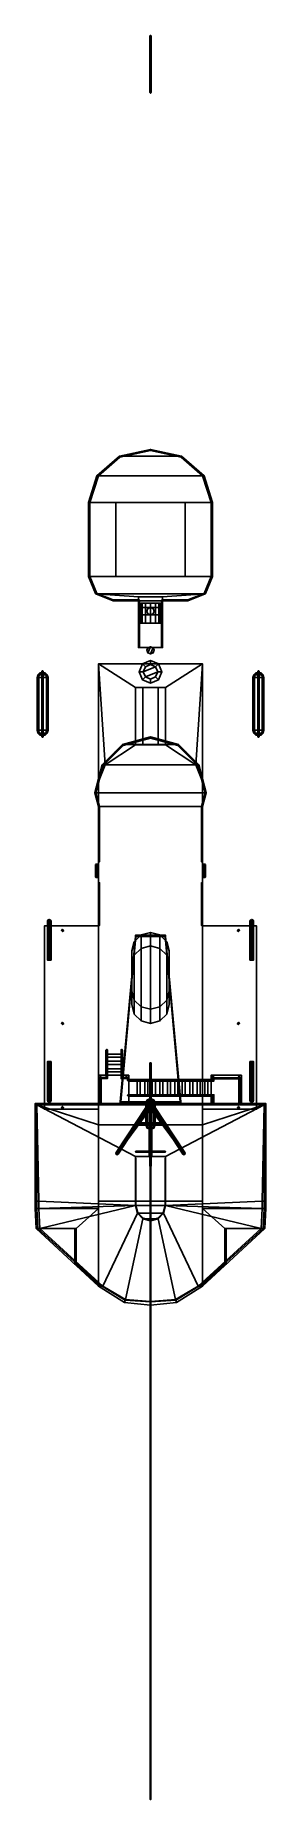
# Model space of a CAD drawing. Extents: x -3.8 to 3.8, y -28.3 to 29.9.
import ezdxf

# ---------------------------------------------------------------- set-up
doc = ezdxf.new("R2010")
doc.units = 0
doc.layers.add('SUPERSTRUCTURE', color=3, linetype='CONTINUOUS')

msp = doc.modelspace()

# ---------------------------------------------------------------- linework, layer by layer
at = {"layer": 'SUPERSTRUCTURE'}
for points in [[(0, 28.01, 1.77), (-0.02, 27.99, 1.77), (-0.02, 29.86, 5.23), (0, 29.88, 5.23)], [(0, 29.88, 5.23), (-0.02, 29.86, 5.23), (0, 29.84, 5.23), (0.02, 29.86, 5.23)], [(-0.02, 27.99, 1.77), (0, 27.97, 1.77), (0, 29.84, 5.23), (-0.02, 29.86, 5.23)], [(0, 29.85, 3.73), (-0.01, 29.84, 3.73), (-0.01, 29.84, 5.2), (0, 29.85, 5.19)], [(0, 28.03, 1.77), (-0.01, 28.02, 1.77), (-0.01, 29.84, 3.73), (0, 29.85, 3.73)], [(-0.01, 29.84, 3.73), (0, 29.83, 3.73), (0, 29.83, 5.19), (-0.01, 29.84, 5.2)], [(-0.01, 28.02, 1.77), (0, 28.01, 1.77), (0, 29.83, 3.73), (-0.01, 29.84, 3.73)], [(0.02, 27.99, 1.77), (0, 28.01, 1.77), (0, 29.88, 5.23), (0.02, 29.86, 5.23)], [(0, 27.97, 1.77), (0.02, 27.99, 1.77), (0.02, 29.86, 5.23), (0, 29.84, 5.23)], [(0.01, 29.84, 3.73), (0, 29.85, 3.73), (0, 29.85, 5.19), (0.01, 29.84, 5.2)], [(0.01, 28.02, 1.77), (0, 28.03, 1.77), (0, 29.85, 3.73), (0.01, 29.84, 3.73)], [(0, 29.83, 3.73), (0.01, 29.84, 3.73), (0.01, 29.84, 5.2), (0, 29.83, 5.19)], [(0, 28.01, 1.77), (0.01, 28.02, 1.77), (0.01, 29.84, 3.73), (0, 29.83, 3.73)], [(-1.02, 16, 3.5), (-1.767, 15.35, 3.5), (-1.767, 15.35, 3.67), (-1.02, 16, 3.67)], [(-1.02, 16, 3.67), (-1.767, 15.35, 3.67), (1.767, 15.35, 3.67), (1.02, 16, 3.67)], [(-1.01, 16, 4.25), (-1.01, 15.98, 4.23), (-1.74, 15.35, 4.23), (-1.76, 15.35, 4.25)], [(-1.01, 15.98, 4.27), (-1.01, 16, 4.25), (-1.76, 15.35, 4.25), (-1.74, 15.35, 4.27)], [(-1.01, 16, 4.65), (-1.01, 15.98, 4.63), (-1.74, 15.35, 4.63), (-1.76, 15.35, 4.65)], [(-1.01, 15.98, 4.67), (-1.01, 16, 4.65), (-1.76, 15.35, 4.65), (-1.74, 15.35, 4.67)], [(-1.01, 15.98, 4.23), (-1.01, 15.96, 4.25), (-1.72, 15.35, 4.25), (-1.74, 15.35, 4.23)], [(-1.01, 15.96, 4.25), (-1.01, 15.98, 4.27), (-1.74, 15.35, 4.27), (-1.72, 15.35, 4.25)], [(-1.01, 15.98, 4.63), (-1.01, 15.96, 4.65), (-1.72, 15.35, 4.65), (-1.74, 15.35, 4.63)], [(-1.01, 15.96, 4.65), (-1.01, 15.98, 4.67), (-1.74, 15.35, 4.67), (-1.72, 15.35, 4.65)], [(-1.01, 16, 3.67), (-1.03, 15.98, 3.67), (-1.03, 15.98, 4.65), (-1.01, 16, 4.63)], [(-1.03, 15.98, 3.67), (-1.01, 15.96, 3.67), (-1.01, 15.96, 4.63), (-1.03, 15.98, 4.65)], [(0, 16.22, 3.5), (-1.02, 16, 3.5), (-1.02, 16, 3.67), (0, 16.22, 3.67)], [(0, 16.22, 3.67), (-1.02, 16, 3.67), (1.02, 16, 3.67), (0, 16.22, 3.67)], [(0, 16.22, 4.25), (0, 16.2, 4.23), (-1.01, 15.98, 4.23), (-1.01, 16, 4.25)], [(0, 16.2, 4.27), (0, 16.22, 4.25), (-1.01, 16, 4.25), (-1.01, 15.98, 4.27)], [(0, 16.22, 4.65), (0, 16.2, 4.63), (-1.01, 15.98, 4.63), (-1.01, 16, 4.65)], [(0, 16.2, 4.67), (0, 16.22, 4.65), (-1.01, 16, 4.65), (-1.01, 15.98, 4.67)], [(0, 16.2, 4.23), (0, 16.18, 4.25), (-1.01, 15.96, 4.25), (-1.01, 15.98, 4.23)], [(0, 16.18, 4.25), (0, 16.2, 4.27), (-1.01, 15.98, 4.27), (-1.01, 15.96, 4.25)], [(0, 16.2, 4.63), (0, 16.18, 4.65), (-1.01, 15.96, 4.65), (-1.01, 15.98, 4.63)], [(0, 16.18, 4.65), (0, 16.2, 4.67), (-1.01, 15.98, 4.67), (-1.01, 15.96, 4.65)], [(-0.99, 15.98, 3.67), (-1.01, 16, 3.67), (-1.01, 16, 4.63), (-0.99, 15.98, 4.65)], [(-1.01, 15.96, 3.67), (-0.99, 15.98, 3.67), (-0.99, 15.98, 4.65), (-1.01, 15.96, 4.63)], [(0, 16.22, 3.67), (-0.02, 16.2, 3.67), (-0.02, 16.2, 4.63), (0, 16.22, 4.65)], [(-0.02, 16.2, 3.67), (0, 16.18, 3.67), (0, 16.18, 4.65), (-0.02, 16.2, 4.63)], [(1.02, 16, 3.5), (0, 16.22, 3.5), (0, 16.22, 3.67), (1.02, 16, 3.67)], [(0, 16.22, 4.25), (0, 16.2, 4.27), (1.01, 15.98, 4.27), (1.01, 16, 4.25)], [(0, 16.2, 4.23), (0, 16.22, 4.25), (1.01, 16, 4.25), (1.01, 15.98, 4.23)], [(0, 16.22, 4.65), (0, 16.2, 4.67), (1.01, 15.98, 4.67), (1.01, 16, 4.65)], [(0, 16.2, 4.63), (0, 16.22, 4.65), (1.01, 16, 4.65), (1.01, 15.98, 4.63)], [(0.02, 16.2, 3.67), (0, 16.22, 3.67), (0, 16.22, 4.65), (0.02, 16.2, 4.63)], [(0, 16.2, 4.27), (0, 16.18, 4.25), (1.01, 15.96, 4.25), (1.01, 15.98, 4.27)], [(0, 16.18, 4.25), (0, 16.2, 4.23), (1.01, 15.98, 4.23), (1.01, 15.96, 4.25)], [(0, 16.2, 4.67), (0, 16.18, 4.65), (1.01, 15.96, 4.65), (1.01, 15.98, 4.67)], [(0, 16.18, 4.65), (0, 16.2, 4.63), (1.01, 15.98, 4.63), (1.01, 15.96, 4.65)], [(0, 16.18, 3.67), (0.02, 16.2, 3.67), (0.02, 16.2, 4.63), (0, 16.18, 4.65)], [(1.01, 16, 3.67), (0.99, 15.98, 3.67), (0.99, 15.98, 4.65), (1.01, 16, 4.63)], [(0.99, 15.98, 3.67), (1.01, 15.96, 3.67), (1.01, 15.96, 4.63), (0.99, 15.98, 4.65)], [(1.01, 16, 4.25), (1.01, 15.98, 4.27), (1.74, 15.35, 4.27), (1.76, 15.35, 4.25)], [(1.01, 15.98, 4.23), (1.01, 16, 4.25), (1.76, 15.35, 4.25), (1.74, 15.35, 4.23)], [(1.01, 16, 4.65), (1.01, 15.98, 4.67), (1.74, 15.35, 4.67), (1.76, 15.35, 4.65)], [(1.01, 15.98, 4.63), (1.01, 16, 4.65), (1.76, 15.35, 4.65), (1.74, 15.35, 4.63)], [(1.03, 15.98, 3.67), (1.01, 16, 3.67), (1.01, 16, 4.63), (1.03, 15.98, 4.65)], [(1.01, 15.98, 4.27), (1.01, 15.96, 4.25), (1.72, 15.35, 4.25), (1.74, 15.35, 4.27)], [(1.01, 15.96, 4.25), (1.01, 15.98, 4.23), (1.74, 15.35, 4.23), (1.72, 15.35, 4.25)], [(1.01, 15.98, 4.67), (1.01, 15.96, 4.65), (1.72, 15.35, 4.65), (1.74, 15.35, 4.67)], [(1.01, 15.96, 4.65), (1.01, 15.98, 4.63), (1.74, 15.35, 4.63), (1.72, 15.35, 4.65)], [(1.01, 15.96, 3.67), (1.03, 15.98, 3.67), (1.03, 15.98, 4.65), (1.01, 15.96, 4.63)], [(1.767, 15.35, 3.5), (1.02, 16, 3.5), (1.02, 16, 3.67), (1.767, 15.35, 3.67)], [(-1.767, 15.35, 3.5), (-2.04, 14.47, 3.5), (-2.04, 14.47, 3.67), (-1.767, 15.35, 3.67)], [(-2.02, 14.47, 4.23), (-2.04, 14.47, 4.25), (-1.76, 15.35, 4.25), (-1.74, 15.35, 4.23)], [(-2.04, 14.47, 4.25), (-2.02, 14.47, 4.27), (-1.74, 15.35, 4.27), (-1.76, 15.35, 4.25)], [(-2.02, 14.47, 4.63), (-2.04, 14.47, 4.65), (-1.76, 15.35, 4.65), (-1.74, 15.35, 4.63)], [(-2.04, 14.47, 4.65), (-2.02, 14.47, 4.67), (-1.74, 15.35, 4.67), (-1.76, 15.35, 4.65)], [(-1.767, 15.35, 3.67), (-2.04, 14.47, 3.67), (2.04, 14.47, 3.67), (1.767, 15.35, 3.67)], [(-2, 14.47, 4.25), (-2.02, 14.47, 4.23), (-1.74, 15.35, 4.23), (-1.72, 15.35, 4.25)], [(-2.02, 14.47, 4.27), (-2, 14.47, 4.25), (-1.72, 15.35, 4.25), (-1.74, 15.35, 4.27)], [(-2, 14.47, 4.65), (-2.02, 14.47, 4.63), (-1.74, 15.35, 4.63), (-1.72, 15.35, 4.65)], [(-2.02, 14.47, 4.67), (-2, 14.47, 4.65), (-1.72, 15.35, 4.65), (-1.74, 15.35, 4.67)], [(-1.74, 15.37, 3.67), (-1.76, 15.35, 3.67), (-1.76, 15.35, 4.65), (-1.74, 15.37, 4.63)], [(-1.76, 15.35, 3.67), (-1.74, 15.33, 3.67), (-1.74, 15.33, 4.63), (-1.76, 15.35, 4.65)], [(-1.72, 15.35, 3.67), (-1.74, 15.37, 3.67), (-1.74, 15.37, 4.63), (-1.72, 15.35, 4.65)], [(-1.74, 15.33, 3.67), (-1.72, 15.35, 3.67), (-1.72, 15.35, 4.65), (-1.74, 15.33, 4.63)], [(1.74, 15.37, 3.67), (1.72, 15.35, 3.67), (1.72, 15.35, 4.65), (1.74, 15.37, 4.63)], [(2, 14.47, 4.25), (2.02, 14.47, 4.27), (1.74, 15.35, 4.27), (1.72, 15.35, 4.25)], [(2.02, 14.47, 4.23), (2, 14.47, 4.25), (1.72, 15.35, 4.25), (1.74, 15.35, 4.23)], [(2, 14.47, 4.65), (2.02, 14.47, 4.67), (1.74, 15.35, 4.67), (1.72, 15.35, 4.65)], [(2.02, 14.47, 4.63), (2, 14.47, 4.65), (1.72, 15.35, 4.65), (1.74, 15.35, 4.63)], [(1.72, 15.35, 3.67), (1.74, 15.33, 3.67), (1.74, 15.33, 4.63), (1.72, 15.35, 4.65)], [(1.76, 15.35, 3.67), (1.74, 15.37, 3.67), (1.74, 15.37, 4.63), (1.76, 15.35, 4.65)], [(2.02, 14.47, 4.27), (2.04, 14.47, 4.25), (1.76, 15.35, 4.25), (1.74, 15.35, 4.27)], [(2.04, 14.47, 4.25), (2.02, 14.47, 4.23), (1.74, 15.35, 4.23), (1.76, 15.35, 4.25)], [(2.02, 14.47, 4.67), (2.04, 14.47, 4.65), (1.76, 15.35, 4.65), (1.74, 15.35, 4.67)], [(2.04, 14.47, 4.65), (2.02, 14.47, 4.63), (1.74, 15.35, 4.63), (1.76, 15.35, 4.65)], [(1.74, 15.33, 3.67), (1.76, 15.35, 3.67), (1.76, 15.35, 4.65), (1.74, 15.33, 4.63)], [(2.04, 14.47, 3.5), (1.767, 15.35, 3.5), (1.767, 15.35, 3.67), (2.04, 14.47, 3.67)], [(-2.04, 14.47, 3.5), (-2.04, 12.03, 3.5), (-2.04, 12.03, 3.67), (-2.04, 14.47, 3.67)], [(-2.04, 14.47, 3.67), (-2.04, 12.03, 3.67), (2.04, 12.03, 3.67), (2.04, 14.47, 3.67)], [(-2.02, 12.03, 4.23), (-2.04, 12.03, 4.25), (-2.04, 14.47, 4.25), (-2.02, 14.47, 4.23)], [(-2.04, 12.03, 4.25), (-2.02, 12.03, 4.27), (-2.02, 14.47, 4.27), (-2.04, 14.47, 4.25)], [(-2.02, 12.03, 4.63), (-2.04, 12.03, 4.65), (-2.04, 14.47, 4.65), (-2.02, 14.47, 4.63)], [(-2.04, 12.03, 4.65), (-2.02, 12.03, 4.67), (-2.02, 14.47, 4.67), (-2.04, 14.47, 4.65)], [(-2.02, 14.47, 3.67), (-2.04, 14.45, 3.67), (-2.04, 14.45, 4.65), (-2.02, 14.47, 4.63)], [(-2.04, 14.45, 3.67), (-2.02, 14.43, 3.67), (-2.02, 14.43, 4.63), (-2.04, 14.45, 4.65)], [(-2, 12.03, 4.25), (-2.02, 12.03, 4.23), (-2.02, 14.47, 4.23), (-2, 14.47, 4.25)], [(-2.02, 12.03, 4.27), (-2, 12.03, 4.25), (-2, 14.47, 4.25), (-2.02, 14.47, 4.27)], [(-2, 12.03, 4.65), (-2.02, 12.03, 4.63), (-2.02, 14.47, 4.63), (-2, 14.47, 4.65)], [(-2.02, 12.03, 4.67), (-2, 12.03, 4.65), (-2, 14.47, 4.65), (-2.02, 14.47, 4.67)], [(-2, 14.45, 3.67), (-2.02, 14.47, 3.67), (-2.02, 14.47, 4.63), (-2, 14.45, 4.65)], [(-2.02, 14.43, 3.67), (-2, 14.45, 3.67), (-2, 14.45, 4.65), (-2.02, 14.43, 4.63)], [(-1.14, 14.47, 1.69), (-1.14, 12.03, 1.69), (-1.14, 12.03, 3.5), (-1.14, 14.47, 3.5)], [(1.14, 14.47, 3.5), (1.14, 14.47, 1.69), (-1.14, 14.47, 1.69), (-1.14, 14.47, 3.5)], [(1.14, 12.03, 3.5), (1.14, 12.03, 1.69), (1.14, 14.47, 1.69), (1.14, 14.47, 3.5)], [(2, 12.03, 4.25), (2.02, 12.03, 4.27), (2.02, 14.47, 4.27), (2, 14.47, 4.25)], [(2.02, 12.03, 4.23), (2, 12.03, 4.25), (2, 14.47, 4.25), (2.02, 14.47, 4.23)], [(2, 12.03, 4.65), (2.02, 12.03, 4.67), (2.02, 14.47, 4.67), (2, 14.47, 4.65)], [(2.02, 12.03, 4.63), (2, 12.03, 4.65), (2, 14.47, 4.65), (2.02, 14.47, 4.63)], [(2.02, 14.47, 3.67), (2, 14.45, 3.67), (2, 14.45, 4.65), (2.02, 14.47, 4.63)], [(2, 14.45, 3.67), (2.02, 14.43, 3.67), (2.02, 14.43, 4.63), (2, 14.45, 4.65)], [(2.02, 12.03, 4.27), (2.04, 12.03, 4.25), (2.04, 14.47, 4.25), (2.02, 14.47, 4.27)], [(2.04, 12.03, 4.25), (2.02, 12.03, 4.23), (2.02, 14.47, 4.23), (2.04, 14.47, 4.25)], [(2.02, 12.03, 4.67), (2.04, 12.03, 4.65), (2.04, 14.47, 4.65), (2.02, 14.47, 4.67)], [(2.04, 12.03, 4.65), (2.02, 12.03, 4.63), (2.02, 14.47, 4.63), (2.04, 14.47, 4.65)], [(2.04, 14.45, 3.67), (2.02, 14.47, 3.67), (2.02, 14.47, 4.63), (2.04, 14.45, 4.65)], [(2.02, 14.43, 3.67), (2.04, 14.45, 3.67), (2.04, 14.45, 4.65), (2.02, 14.43, 4.63)], [(2.04, 12.03, 3.67), (2.04, 12.03, 3.5), (2.04, 14.47, 3.5), (2.04, 14.47, 3.67)], [(-2.02, 13.85, 3.67), (-2.04, 13.83, 3.67), (-2.04, 13.83, 4.65), (-2.02, 13.85, 4.63)], [(-2.04, 13.83, 3.67), (-2.02, 13.81, 3.67), (-2.02, 13.81, 4.63), (-2.04, 13.83, 4.65)], [(-2, 13.83, 3.67), (-2.02, 13.85, 3.67), (-2.02, 13.85, 4.63), (-2, 13.83, 4.65)], [(-2.02, 13.81, 3.67), (-2, 13.83, 3.67), (-2, 13.83, 4.65), (-2.02, 13.81, 4.63)], [(2.02, 13.85, 3.67), (2, 13.83, 3.67), (2, 13.83, 4.65), (2.02, 13.85, 4.63)], [(2, 13.83, 3.67), (2.02, 13.81, 3.67), (2.02, 13.81, 4.63), (2, 13.83, 4.65)], [(2.04, 13.83, 3.67), (2.02, 13.85, 3.67), (2.02, 13.85, 4.63), (2.04, 13.83, 4.65)], [(2.02, 13.81, 3.67), (2.04, 13.83, 3.67), (2.04, 13.83, 4.65), (2.02, 13.81, 4.63)], [(-2.02, 12.93, 3.67), (-2.04, 12.91, 3.67), (-2.04, 12.91, 4.65), (-2.02, 12.93, 4.63)], [(-2.04, 12.91, 3.67), (-2.02, 12.89, 3.67), (-2.02, 12.89, 4.63), (-2.04, 12.91, 4.65)], [(-2, 12.91, 3.67), (-2.02, 12.93, 3.67), (-2.02, 12.93, 4.63), (-2, 12.91, 4.65)], [(-2.02, 12.89, 3.67), (-2, 12.91, 3.67), (-2, 12.91, 4.65), (-2.02, 12.89, 4.63)], [(2.02, 12.93, 3.67), (2, 12.91, 3.67), (2, 12.91, 4.65), (2.02, 12.93, 4.63)], [(2, 12.91, 3.67), (2.02, 12.89, 3.67), (2.02, 12.89, 4.63), (2, 12.91, 4.65)], [(2.04, 12.91, 3.67), (2.02, 12.93, 3.67), (2.02, 12.93, 4.63), (2.04, 12.91, 4.65)], [(2.02, 12.89, 3.67), (2.04, 12.91, 3.67), (2.04, 12.91, 4.65), (2.02, 12.89, 4.63)], [(-2.02, 12.07, 3.67), (-2.04, 12.05, 3.67), (-2.04, 12.05, 4.65), (-2.02, 12.07, 4.63)], [(-2.04, 12.05, 3.67), (-2.02, 12.03, 3.67), (-2.02, 12.03, 4.63), (-2.04, 12.05, 4.65)], [(-2.04, 12.03, 3.5), (-1.803, 11.457, 3.5), (-1.803, 11.457, 3.67), (-2.04, 12.03, 3.67)], [(-2.04, 12.03, 4.25), (-2.02, 12.03, 4.23), (-1.79, 11.46, 4.23), (-1.81, 11.46, 4.25)], [(-2.02, 12.03, 4.27), (-2.04, 12.03, 4.25), (-1.81, 11.46, 4.25), (-1.79, 11.46, 4.27)], [(-2.04, 12.03, 4.65), (-2.02, 12.03, 4.63), (-1.79, 11.46, 4.63), (-1.81, 11.46, 4.65)], [(-2.02, 12.03, 4.67), (-2.04, 12.03, 4.65), (-1.81, 11.46, 4.65), (-1.79, 11.46, 4.67)], [(-2.04, 12.03, 3.67), (-1.803, 11.457, 3.67), (1.803, 11.457, 3.67), (2.04, 12.03, 3.67)], [(-2, 12.05, 3.67), (-2.02, 12.07, 3.67), (-2.02, 12.07, 4.63), (-2, 12.05, 4.65)], [(-2.02, 12.03, 3.67), (-2, 12.05, 3.67), (-2, 12.05, 4.65), (-2.02, 12.03, 4.63)], [(-2.02, 12.03, 4.23), (-2, 12.03, 4.25), (-1.77, 11.46, 4.25), (-1.79, 11.46, 4.23)], [(-2, 12.03, 4.25), (-2.02, 12.03, 4.27), (-1.79, 11.46, 4.27), (-1.77, 11.46, 4.25)], [(-2.02, 12.03, 4.63), (-2, 12.03, 4.65), (-1.77, 11.46, 4.65), (-1.79, 11.46, 4.63)], [(-2, 12.03, 4.65), (-2.02, 12.03, 4.67), (-1.79, 11.46, 4.67), (-1.77, 11.46, 4.65)], [(-1.14, 12.03, 3.5), (-1.14, 12.03, 1.69), (1.14, 12.03, 1.69), (1.14, 12.03, 3.5)], [(2.02, 12.03, 4.27), (2, 12.03, 4.25), (1.77, 11.46, 4.25), (1.79, 11.46, 4.27)], [(2, 12.03, 4.25), (2.02, 12.03, 4.23), (1.79, 11.46, 4.23), (1.77, 11.46, 4.25)], [(2.02, 12.03, 4.67), (2, 12.03, 4.65), (1.77, 11.46, 4.65), (1.79, 11.46, 4.67)], [(2, 12.03, 4.65), (2.02, 12.03, 4.63), (1.79, 11.46, 4.63), (1.77, 11.46, 4.65)], [(2.04, 12.03, 4.25), (2.02, 12.03, 4.27), (1.79, 11.46, 4.27), (1.81, 11.46, 4.25)], [(2.02, 12.03, 4.23), (2.04, 12.03, 4.25), (1.81, 11.46, 4.25), (1.79, 11.46, 4.23)], [(2.04, 12.03, 4.65), (2.02, 12.03, 4.67), (1.79, 11.46, 4.67), (1.81, 11.46, 4.65)], [(2.02, 12.03, 4.63), (2.04, 12.03, 4.65), (1.81, 11.46, 4.65), (1.79, 11.46, 4.63)], [(1.803, 11.457, 3.5), (2.04, 12.03, 3.5), (2.04, 12.03, 3.67), (1.803, 11.457, 3.67)], [(2.02, 12.07, 3.67), (2, 12.05, 3.67), (2, 12.05, 4.65), (2.02, 12.07, 4.63)], [(2, 12.05, 3.67), (2.02, 12.03, 3.67), (2.02, 12.03, 4.63), (2, 12.05, 4.65)], [(2.04, 12.05, 3.67), (2.02, 12.07, 3.67), (2.02, 12.07, 4.63), (2.04, 12.05, 4.65)], [(2.02, 12.03, 3.67), (2.04, 12.05, 3.67), (2.04, 12.05, 4.65), (2.02, 12.03, 4.63)], [(-1.23, 11.24, 4.23), (-1.23, 11.22, 4.25), (-1.81, 11.46, 4.25), (-1.79, 11.46, 4.23)], [(-1.23, 11.22, 4.25), (-1.23, 11.24, 4.27), (-1.79, 11.46, 4.27), (-1.81, 11.46, 4.25)], [(-1.23, 11.24, 4.63), (-1.23, 11.22, 4.65), (-1.81, 11.46, 4.65), (-1.79, 11.46, 4.63)], [(-1.23, 11.22, 4.65), (-1.23, 11.24, 4.67), (-1.79, 11.46, 4.67), (-1.81, 11.46, 4.65)], [(-1.803, 11.457, 3.5), (-1.23, 11.22, 3.5), (-1.23, 11.22, 3.67), (-1.803, 11.457, 3.67)], [(-1.23, 11.22, 3.67), (-0.4, 11.22, 3.67), (-0.4, 11.35, 3.67), (-1.803, 11.457, 3.67)], [(-1.803, 11.457, 3.67), (-0.4, 11.35, 3.67), (0.4, 11.35, 3.67), (1.803, 11.457, 3.67)], [(-1.23, 11.26, 4.25), (-1.23, 11.24, 4.23), (-1.79, 11.46, 4.23), (-1.77, 11.46, 4.25)], [(-1.23, 11.24, 4.27), (-1.23, 11.26, 4.25), (-1.77, 11.46, 4.25), (-1.79, 11.46, 4.27)], [(-1.23, 11.26, 4.65), (-1.23, 11.24, 4.63), (-1.79, 11.46, 4.63), (-1.77, 11.46, 4.65)], [(-1.23, 11.24, 4.67), (-1.23, 11.26, 4.65), (-1.77, 11.46, 4.65), (-1.79, 11.46, 4.67)], [(-0.38, 11.26, 4.25), (-0.38, 11.24, 4.23), (-1.23, 11.24, 4.23), (-1.23, 11.26, 4.25)], [(-0.38, 11.24, 4.27), (-0.38, 11.26, 4.25), (-1.23, 11.26, 4.25), (-1.23, 11.24, 4.27)], [(-0.38, 11.26, 4.65), (-0.38, 11.24, 4.63), (-1.23, 11.24, 4.63), (-1.23, 11.26, 4.65)], [(-0.38, 11.24, 4.67), (-0.38, 11.26, 4.65), (-1.23, 11.26, 4.65), (-1.23, 11.24, 4.67)], [(-1.21, 11.26, 3.67), (-1.23, 11.24, 3.67), (-1.23, 11.24, 4.63), (-1.21, 11.26, 4.65)], [(-0.38, 11.24, 4.23), (-0.38, 11.22, 4.25), (-1.23, 11.22, 4.25), (-1.23, 11.24, 4.23)], [(-0.38, 11.22, 4.25), (-0.38, 11.24, 4.27), (-1.23, 11.24, 4.27), (-1.23, 11.22, 4.25)], [(-0.38, 11.24, 4.63), (-0.38, 11.22, 4.65), (-1.23, 11.22, 4.65), (-1.23, 11.24, 4.63)], [(-0.38, 11.22, 4.65), (-0.38, 11.24, 4.67), (-1.23, 11.24, 4.67), (-1.23, 11.22, 4.65)], [(-1.23, 11.24, 3.67), (-1.21, 11.22, 3.67), (-1.21, 11.22, 4.65), (-1.23, 11.24, 4.63)], [(-1.23, 11.22, 3.5), (1.23, 11.22, 3.5), (1.23, 11.22, 3.67), (-1.23, 11.22, 3.67)], [(-1.19, 11.24, 3.67), (-1.21, 11.26, 3.67), (-1.21, 11.26, 4.65), (-1.19, 11.24, 4.63)], [(-1.21, 11.22, 3.67), (-1.19, 11.24, 3.67), (-1.19, 11.24, 4.63), (-1.21, 11.22, 4.65)], [(-0.4, 11.22, 3.97), (-0.4, 9.68, 3.97), (-0.4, 9.68, 4.1), (-0.4, 11.35, 4.1)], [(-0.4, 11.35, 4.1), (-0.4, 9.68, 4.1), (0.4, 9.68, 4.1), (0.4, 11.35, 4.1)], [(-0.4, 11.22, 3.67), (-0.4, 11.22, 3.97), (-0.4, 11.35, 4.1), (-0.4, 11.35, 3.67)], [(-0.4, 11.35, 3.67), (-0.4, 11.35, 4.1), (0.4, 11.35, 4.1), (0.4, 11.35, 3.67)], [(-0.38, 11.26, 4.68), (-0.4, 11.24, 4.66), (-0.4, 9.7, 4.66), (-0.38, 9.68, 4.68)], [(-0.38, 11.26, 5.08), (-0.4, 11.24, 5.06), (-0.4, 9.7, 5.06), (-0.38, 9.68, 5.08)], [(-0.38, 11.26, 4.1), (-0.4, 11.24, 4.1), (-0.4, 11.24, 5.06), (-0.38, 11.26, 5.08)], [(-0.4, 11.24, 4.66), (-0.38, 11.22, 4.64), (-0.38, 9.72, 4.64), (-0.4, 9.7, 4.66)], [(-0.4, 11.24, 5.06), (-0.38, 11.22, 5.04), (-0.38, 9.72, 5.04), (-0.4, 9.7, 5.06)], [(-0.4, 11.24, 4.1), (-0.38, 11.22, 4.1), (-0.38, 11.22, 5.04), (-0.4, 11.24, 5.06)], [(0.4, 11.22, 3.67), (0.4, 11.22, 3.97), (-0.4, 11.22, 3.97), (-0.4, 11.22, 3.67)], [(-0.36, 11.24, 4.66), (-0.38, 11.26, 4.68), (-0.38, 9.68, 4.68), (-0.36, 9.7, 4.66)], [(-0.36, 11.24, 5.06), (-0.38, 11.26, 5.08), (-0.38, 9.68, 5.08), (-0.36, 9.7, 5.06)], [(-0.36, 11.24, 4.1), (-0.38, 11.26, 4.1), (-0.38, 11.26, 5.08), (-0.36, 11.24, 5.06)], [(-0.38, 11.22, 4.64), (-0.36, 11.24, 4.66), (-0.36, 9.7, 4.66), (-0.38, 9.72, 4.64)], [(-0.38, 11.22, 5.04), (-0.36, 11.24, 5.06), (-0.36, 9.7, 5.06), (-0.38, 9.72, 5.04)], [(-0.38, 11.22, 4.1), (-0.36, 11.24, 4.1), (-0.36, 11.24, 5.06), (-0.38, 11.22, 5.04)], [(-0.277, 11.14, 5.46), (-0.32, 11.14, 5.3), (-0.32, 10.48, 5.3), (-0.277, 10.48, 5.46)], [(-0.32, 11.14, 5.3), (-0.277, 11.14, 5.14), (-0.277, 10.48, 5.14), (-0.32, 10.48, 5.3)], [(-0.32, 11.14, 5.3), (0.277, 11.14, 5.14), (0.16, 11.14, 5.023), (-0.277, 11.14, 5.14)], [(-0.277, 11.14, 5.46), (0.32, 11.14, 5.3), (0.277, 11.14, 5.14), (-0.32, 11.14, 5.3)], [(-0.16, 11.14, 5.577), (-0.277, 11.14, 5.46), (-0.277, 10.48, 5.46), (-0.16, 10.48, 5.577)], [(-0.277, 11.14, 5.14), (-0.16, 11.14, 5.023), (-0.16, 10.48, 5.023), (-0.277, 10.48, 5.14)], [(-0.277, 11.14, 5.14), (0.16, 11.14, 5.023), (0, 11.14, 4.98), (-0.16, 11.14, 5.023)], [(-0.16, 11.14, 5.577), (0.277, 11.14, 5.46), (0.32, 11.14, 5.3), (-0.277, 11.14, 5.46)], [(0, 11.14, 5.62), (-0.16, 11.14, 5.577), (-0.16, 10.48, 5.577), (0, 10.48, 5.62)], [(-0.16, 11.14, 5.023), (0, 11.14, 4.98), (0, 10.48, 4.98), (-0.16, 10.48, 5.023)], [(0, 11.14, 5.62), (0.16, 11.14, 5.577), (0.277, 11.14, 5.46), (-0.16, 11.14, 5.577)], [(0.16, 11.14, 5.577), (0, 11.14, 5.62), (0, 10.48, 5.62), (0.16, 10.48, 5.577)], [(0, 11.14, 4.98), (0.16, 11.14, 5.023), (0.16, 10.48, 5.023), (0, 10.48, 4.98)], [(0.277, 11.14, 5.46), (0.16, 11.14, 5.577), (0.16, 10.48, 5.577), (0.277, 10.48, 5.46)], [(0.16, 11.14, 5.023), (0.277, 11.14, 5.14), (0.277, 10.48, 5.14), (0.16, 10.48, 5.023)], [(0.32, 11.14, 5.3), (0.277, 11.14, 5.46), (0.277, 10.48, 5.46), (0.32, 10.48, 5.3)], [(0.277, 11.14, 5.14), (0.32, 11.14, 5.3), (0.32, 10.48, 5.3), (0.277, 10.48, 5.14)], [(0.38, 11.26, 4.68), (0.36, 11.24, 4.66), (0.36, 9.7, 4.66), (0.38, 9.68, 4.68)], [(0.38, 11.26, 5.08), (0.36, 11.24, 5.06), (0.36, 9.7, 5.06), (0.38, 9.68, 5.08)], [(0.38, 11.26, 4.1), (0.36, 11.24, 4.1), (0.36, 11.24, 5.06), (0.38, 11.26, 5.08)], [(0.36, 11.24, 4.66), (0.38, 11.22, 4.64), (0.38, 9.72, 4.64), (0.36, 9.7, 4.66)], [(0.36, 11.24, 5.06), (0.38, 11.22, 5.04), (0.38, 9.72, 5.04), (0.36, 9.7, 5.06)], [(0.36, 11.24, 4.1), (0.38, 11.22, 4.1), (0.38, 11.22, 5.04), (0.36, 11.24, 5.06)], [(0.38, 11.26, 4.25), (0.38, 11.24, 4.27), (1.23, 11.24, 4.27), (1.23, 11.26, 4.25)], [(0.38, 11.24, 4.23), (0.38, 11.26, 4.25), (1.23, 11.26, 4.25), (1.23, 11.24, 4.23)], [(0.38, 11.26, 4.65), (0.38, 11.24, 4.67), (1.23, 11.24, 4.67), (1.23, 11.26, 4.65)], [(0.38, 11.24, 4.63), (0.38, 11.26, 4.65), (1.23, 11.26, 4.65), (1.23, 11.24, 4.63)], [(0.4, 11.24, 4.66), (0.38, 11.26, 4.68), (0.38, 9.68, 4.68), (0.4, 9.7, 4.66)], [(0.4, 11.24, 5.06), (0.38, 11.26, 5.08), (0.38, 9.68, 5.08), (0.4, 9.7, 5.06)], [(0.4, 11.24, 4.1), (0.38, 11.26, 4.1), (0.38, 11.26, 5.08), (0.4, 11.24, 5.06)], [(0.38, 11.24, 4.27), (0.38, 11.22, 4.25), (1.23, 11.22, 4.25), (1.23, 11.24, 4.27)], [(0.38, 11.22, 4.25), (0.38, 11.24, 4.23), (1.23, 11.24, 4.23), (1.23, 11.22, 4.25)], [(0.38, 11.24, 4.67), (0.38, 11.22, 4.65), (1.23, 11.22, 4.65), (1.23, 11.24, 4.67)], [(0.38, 11.22, 4.65), (0.38, 11.24, 4.63), (1.23, 11.24, 4.63), (1.23, 11.22, 4.65)], [(0.38, 11.22, 4.64), (0.4, 11.24, 4.66), (0.4, 9.7, 4.66), (0.38, 9.72, 4.64)], [(0.38, 11.22, 5.04), (0.4, 11.24, 5.06), (0.4, 9.7, 5.06), (0.38, 9.72, 5.04)], [(0.38, 11.22, 4.1), (0.4, 11.24, 4.1), (0.4, 11.24, 5.06), (0.38, 11.22, 5.04)], [(0.4, 11.35, 3.67), (0.4, 11.22, 3.67), (1.23, 11.22, 3.67), (1.803, 11.457, 3.67)], [(0.4, 9.68, 4.1), (0.4, 9.68, 3.97), (0.4, 11.22, 3.97), (0.4, 11.35, 4.1)], [(0.4, 11.35, 4.1), (0.4, 11.22, 3.97), (0.4, 11.22, 3.67), (0.4, 11.35, 3.67)], [(1.21, 11.26, 3.67), (1.19, 11.24, 3.67), (1.19, 11.24, 4.63), (1.21, 11.26, 4.65)], [(1.19, 11.24, 3.67), (1.21, 11.22, 3.67), (1.21, 11.22, 4.65), (1.19, 11.24, 4.63)], [(1.23, 11.24, 3.67), (1.21, 11.26, 3.67), (1.21, 11.26, 4.65), (1.23, 11.24, 4.63)], [(1.21, 11.22, 3.67), (1.23, 11.24, 3.67), (1.23, 11.24, 4.63), (1.21, 11.22, 4.65)], [(1.23, 11.26, 4.25), (1.23, 11.24, 4.27), (1.79, 11.46, 4.27), (1.77, 11.46, 4.25)], [(1.23, 11.24, 4.27), (1.23, 11.22, 4.25), (1.81, 11.46, 4.25), (1.79, 11.46, 4.27)], [(1.23, 11.22, 4.25), (1.23, 11.24, 4.23), (1.79, 11.46, 4.23), (1.81, 11.46, 4.25)], [(1.23, 11.24, 4.23), (1.23, 11.26, 4.25), (1.77, 11.46, 4.25), (1.79, 11.46, 4.23)], [(1.23, 11.26, 4.65), (1.23, 11.24, 4.67), (1.79, 11.46, 4.67), (1.77, 11.46, 4.65)], [(1.23, 11.24, 4.67), (1.23, 11.22, 4.65), (1.81, 11.46, 4.65), (1.79, 11.46, 4.67)], [(1.23, 11.22, 4.65), (1.23, 11.24, 4.63), (1.79, 11.46, 4.63), (1.81, 11.46, 4.65)], [(1.23, 11.24, 4.63), (1.23, 11.26, 4.65), (1.77, 11.46, 4.65), (1.79, 11.46, 4.63)], [(1.23, 11.22, 3.5), (1.803, 11.457, 3.5), (1.803, 11.457, 3.67), (1.23, 11.22, 3.67)], [(0.32, 11, 4.83), (0.35, 11, 4.72), (-0.35, 11, 4.72), (-0.32, 11, 4.83)], [(-0.32, 11, 5.3), (-0.35, 11, 5.3), (-0.35, 10.94, 5.38), (-0.32, 10.94, 5.38)], [(-0.35, 10.82, 5.38), (-0.35, 10.94, 5.38), (-0.35, 11, 5.3), (-0.35, 10.76, 5.3)], [(-0.35, 11, 5.3), (-0.32, 11, 5.3), (-0.32, 11, 4.83), (-0.35, 11, 4.72)], [(-0.35, 11, 4.72), (-0.35, 10.76, 4.72), (-0.35, 10.76, 5.3), (-0.35, 11, 5.3)], [(-0.32, 10.94, 5.38), (-0.35, 10.94, 5.38), (-0.35, 10.82, 5.38), (-0.32, 10.82, 5.38)], [(-0.32, 10.82, 5.38), (-0.35, 10.82, 5.38), (-0.35, 10.76, 5.3), (-0.32, 10.76, 5.3)], [(-0.32, 10.76, 4.83), (-0.35, 10.76, 4.72), (0.35, 10.76, 4.72), (0.32, 10.76, 4.83)], [(-0.35, 10.76, 4.72), (-0.32, 10.76, 4.83), (-0.32, 10.76, 5.3), (-0.35, 10.76, 5.3)], [(-0.32, 11, 4.83), (-0.32, 10.76, 4.83), (0.32, 10.76, 4.83), (0.32, 11, 4.83)], [(-0.32, 10.76, 5.3), (-0.32, 11, 5.3), (-0.32, 10.94, 5.38), (-0.32, 10.82, 5.38)], [(-0.32, 11, 5.3), (-0.32, 10.76, 5.3), (-0.32, 10.76, 4.83), (-0.32, 11, 4.83)], [(0.16, 10.48, 5.577), (-0.277, 10.48, 5.46), (-0.32, 10.48, 5.3), (0.277, 10.48, 5.46)], [(0.277, 10.48, 5.46), (-0.32, 10.48, 5.3), (-0.277, 10.48, 5.14), (0.32, 10.48, 5.3)], [(0, 10.48, 5.62), (-0.16, 10.48, 5.577), (-0.277, 10.48, 5.46), (0.16, 10.48, 5.577)], [(0.32, 10.48, 5.3), (-0.277, 10.48, 5.14), (-0.16, 10.48, 5.023), (0.277, 10.48, 5.14)], [(0.277, 10.48, 5.14), (-0.16, 10.48, 5.023), (0, 10.48, 4.98), (0.16, 10.48, 5.023)], [(-0.085, 10.965, 4.1), (-0.12, 10.88, 4.1), (-0.12, 10.88, 4.72), (-0.085, 10.965, 4.72)], [(-0.12, 10.88, 4.1), (-0.085, 10.795, 4.1), (-0.085, 10.795, 4.72), (-0.12, 10.88, 4.72)], [(0, 11, 4.1), (-0.085, 10.965, 4.1), (-0.085, 10.965, 4.72), (0, 11, 4.72)], [(-0.085, 10.795, 4.1), (0, 10.76, 4.1), (0, 10.76, 4.72), (-0.085, 10.795, 4.72)], [(0.085, 10.965, 4.1), (0, 11, 4.1), (0, 11, 4.72), (0.085, 10.965, 4.72)], [(0, 10.76, 4.1), (0.085, 10.795, 4.1), (0.085, 10.795, 4.72), (0, 10.76, 4.72)], [(0.12, 10.88, 4.1), (0.085, 10.965, 4.1), (0.085, 10.965, 4.72), (0.12, 10.88, 4.72)], [(0.085, 10.795, 4.1), (0.12, 10.88, 4.1), (0.12, 10.88, 4.72), (0.085, 10.795, 4.72)], [(0.32, 11, 5.3), (0.35, 11, 5.3), (0.35, 11, 4.72), (0.32, 11, 4.83)], [(0.32, 11, 4.83), (0.32, 10.76, 4.83), (0.32, 10.76, 5.3), (0.32, 11, 5.3)], [(0.32, 10.94, 5.38), (0.35, 10.94, 5.38), (0.35, 11, 5.3), (0.32, 11, 5.3)], [(0.32, 11, 5.3), (0.32, 10.76, 5.3), (0.32, 10.82, 5.38), (0.32, 10.94, 5.38)], [(0.32, 10.82, 5.38), (0.35, 10.82, 5.38), (0.35, 10.94, 5.38), (0.32, 10.94, 5.38)], [(0.32, 10.76, 5.3), (0.35, 10.76, 5.3), (0.35, 10.82, 5.38), (0.32, 10.82, 5.38)], [(0.32, 10.76, 4.83), (0.35, 10.76, 4.72), (0.35, 10.76, 5.3), (0.32, 10.76, 5.3)], [(0.35, 11, 5.3), (0.35, 10.76, 5.3), (0.35, 10.76, 4.72), (0.35, 11, 4.72)], [(0.35, 10.94, 5.38), (0.35, 10.82, 5.38), (0.35, 10.76, 5.3), (0.35, 11, 5.3)], [(-0.38, 10.46, 4.1), (-0.4, 10.44, 4.1), (-0.4, 10.44, 5.06), (-0.38, 10.46, 5.04)], [(-0.4, 10.44, 4.1), (-0.38, 10.42, 4.1), (-0.38, 10.42, 5.04), (-0.4, 10.44, 5.06)], [(-0.36, 10.44, 4.1), (-0.38, 10.46, 4.1), (-0.38, 10.46, 5.04), (-0.36, 10.44, 5.06)], [(-0.38, 10.42, 4.1), (-0.36, 10.44, 4.1), (-0.36, 10.44, 5.06), (-0.38, 10.42, 5.04)], [(0.38, 10.46, 4.1), (0.36, 10.44, 4.1), (0.36, 10.44, 5.06), (0.38, 10.46, 5.04)], [(0.36, 10.44, 4.1), (0.38, 10.42, 4.1), (0.38, 10.42, 5.04), (0.36, 10.44, 5.06)], [(0.4, 10.44, 4.1), (0.38, 10.46, 4.1), (0.38, 10.46, 5.04), (0.4, 10.44, 5.06)], [(0.38, 10.42, 4.1), (0.4, 10.44, 4.1), (0.4, 10.44, 5.06), (0.38, 10.42, 5.04)], [(-0.38, 9.72, 4.1), (-0.4, 9.7, 4.1), (-0.4, 9.7, 5.06), (-0.38, 9.72, 5.04)], [(-0.4, 9.7, 4.1), (-0.38, 9.68, 4.1), (-0.38, 9.68, 5.08), (-0.4, 9.7, 5.06)], [(-0.4, 9.68, 4.1), (-0.4, 9.68, 3.97), (0.4, 9.68, 3.97), (0.4, 9.68, 4.1)], [(-0.36, 9.7, 4.1), (-0.38, 9.72, 4.1), (-0.38, 9.72, 5.04), (-0.36, 9.7, 5.06)], [(-0.38, 9.68, 4.1), (-0.36, 9.7, 4.1), (-0.36, 9.7, 5.06), (-0.38, 9.68, 5.08)], [(-0.085, 9.505, 6.31), (0, 9.71, 6.31), (-0.085, 9.675, 6.31), (-0.12, 9.59, 6.31)], [(-0.085, 9.675, 1.69), (-0.12, 9.59, 1.69), (-0.12, 9.59, 6.31), (-0.085, 9.675, 6.31)], [(-0.12, 9.59, 1.69), (-0.085, 9.505, 1.69), (-0.085, 9.505, 6.31), (-0.12, 9.59, 6.31)], [(0, 9.71, 1.69), (-0.085, 9.675, 1.69), (-0.085, 9.675, 6.31), (0, 9.71, 6.31)], [(0, 9.47, 6.31), (0.085, 9.675, 6.31), (0, 9.71, 6.31), (-0.085, 9.505, 6.31)], [(-0.085, 9.505, 1.69), (0, 9.47, 1.69), (0, 9.47, 6.31), (-0.085, 9.505, 6.31)], [(0, 9.51, 6.31), (-0.02, 9.49, 6.31), (-0.02, 9.49, 7.99), (0, 9.51, 7.99)], [(0, 9.47, 7.99), (0.02, 9.49, 7.99), (0, 9.51, 7.99), (-0.02, 9.49, 7.99)], [(-0.02, 9.49, 6.31), (0, 9.47, 6.31), (0, 9.47, 7.99), (-0.02, 9.49, 7.99)], [(0.085, 9.675, 1.69), (0, 9.71, 1.69), (0, 9.71, 6.31), (0.085, 9.675, 6.31)], [(0.085, 9.505, 6.31), (0.12, 9.59, 6.31), (0.085, 9.675, 6.31), (0, 9.47, 6.31)], [(0.02, 9.49, 6.31), (0, 9.51, 6.31), (0, 9.51, 7.99), (0.02, 9.49, 7.99)], [(0, 9.47, 1.69), (0.085, 9.505, 1.69), (0.085, 9.505, 6.31), (0, 9.47, 6.31)], [(0, 9.47, 6.31), (0.02, 9.49, 6.31), (0.02, 9.49, 7.99), (0, 9.47, 7.99)], [(0.12, 9.59, 1.69), (0.085, 9.675, 1.69), (0.085, 9.675, 6.31), (0.12, 9.59, 6.31)], [(0.085, 9.505, 1.69), (0.12, 9.59, 1.69), (0.12, 9.59, 6.31), (0.085, 9.505, 6.31)], [(0.38, 9.72, 4.1), (0.36, 9.7, 4.1), (0.36, 9.7, 5.06), (0.38, 9.72, 5.04)], [(0.36, 9.7, 4.1), (0.38, 9.68, 4.1), (0.38, 9.68, 5.08), (0.36, 9.7, 5.06)], [(0.4, 9.7, 4.1), (0.38, 9.72, 4.1), (0.38, 9.72, 5.04), (0.4, 9.7, 5.06)], [(0.38, 9.68, 4.1), (0.4, 9.7, 4.1), (0.4, 9.7, 5.06), (0.38, 9.68, 5.08)], [(-3.716, 8.78, 3.72), (-3.74, 8.69, 3.72), (-3.687, 8.69, 3.847), (-3.67, 8.78, 3.83)], [(-3.67, 8.78, 3.61), (-3.687, 8.69, 3.593), (-3.74, 8.69, 3.72), (-3.716, 8.78, 3.72)], [(-3.65, 8.846, 3.72), (-3.716, 8.78, 3.72), (-3.67, 8.78, 3.83), (-3.624, 8.846, 3.784)], [(-3.624, 8.846, 3.656), (-3.67, 8.78, 3.61), (-3.716, 8.78, 3.72), (-3.65, 8.846, 3.72)], [(-3.67, 8.78, 3.83), (-3.687, 8.69, 3.847), (-3.56, 8.69, 3.9), (-3.56, 8.78, 3.876)], [(-3.56, 8.78, 3.564), (-3.56, 8.69, 3.54), (-3.687, 8.69, 3.593), (-3.67, 8.78, 3.61)], [(-3.624, 8.846, 3.784), (-3.67, 8.78, 3.83), (-3.56, 8.78, 3.876), (-3.56, 8.846, 3.81)], [(-3.56, 8.846, 3.63), (-3.56, 8.78, 3.564), (-3.67, 8.78, 3.61), (-3.624, 8.846, 3.656)], [(-3.56, 8.87, 3.72), (-3.65, 8.846, 3.72), (-3.624, 8.846, 3.784), (-3.56, 8.87, 3.72)], [(-3.56, 8.87, 3.72), (-3.624, 8.846, 3.656), (-3.65, 8.846, 3.72), (-3.56, 8.87, 3.72)], [(-3.56, 8.87, 3.72), (-3.624, 8.846, 3.784), (-3.56, 8.846, 3.81), (-3.56, 8.87, 3.72)], [(-3.56, 8.87, 3.72), (-3.56, 8.846, 3.63), (-3.624, 8.846, 3.656), (-3.56, 8.87, 3.72)], [(-3.56, 8.92, 3.69), (-3.58, 8.9, 3.69), (-3.56, 8.88, 3.69), (-3.54, 8.9, 3.69)], [(-3.56, 8.9, 3.63), (-3.58, 8.88, 3.63), (-3.58, 8.9, 3.69), (-3.56, 8.92, 3.69)], [(-3.58, 8.88, 3.63), (-3.56, 8.86, 3.63), (-3.56, 8.88, 3.69), (-3.58, 8.9, 3.69)], [(-3.56, 8.81, 3.52), (-3.58, 8.8, 3.54), (-3.58, 8.88, 3.63), (-3.56, 8.9, 3.63)], [(-3.58, 8.8, 3.54), (-3.56, 8.79, 3.56), (-3.56, 8.86, 3.63), (-3.58, 8.88, 3.63)], [(-3.56, 8.69, 3.5), (-3.58, 8.69, 3.52), (-3.58, 8.8, 3.54), (-3.56, 8.81, 3.52)], [(-3.58, 8.69, 3.52), (-3.56, 8.69, 3.54), (-3.56, 8.79, 3.56), (-3.58, 8.8, 3.54)], [(-3.54, 8.88, 3.63), (-3.56, 8.9, 3.63), (-3.56, 8.92, 3.69), (-3.54, 8.9, 3.69)], [(-3.56, 8.86, 3.63), (-3.54, 8.88, 3.63), (-3.54, 8.9, 3.69), (-3.56, 8.88, 3.69)], [(-3.54, 8.8, 3.54), (-3.56, 8.81, 3.52), (-3.56, 8.9, 3.63), (-3.54, 8.88, 3.63)], [(-3.56, 8.79, 3.56), (-3.54, 8.8, 3.54), (-3.54, 8.88, 3.63), (-3.56, 8.86, 3.63)], [(-3.56, 8.87, 3.72), (-3.56, 8.846, 3.81), (-3.496, 8.846, 3.784), (-3.56, 8.87, 3.72)], [(-3.56, 8.87, 3.72), (-3.496, 8.846, 3.784), (-3.47, 8.846, 3.72), (-3.56, 8.87, 3.72)], [(-3.56, 8.87, 3.72), (-3.47, 8.846, 3.72), (-3.496, 8.846, 3.656), (-3.56, 8.87, 3.72)], [(-3.56, 8.87, 3.72), (-3.496, 8.846, 3.656), (-3.56, 8.846, 3.63), (-3.56, 8.87, 3.72)], [(-3.56, 8.846, 3.81), (-3.56, 8.78, 3.876), (-3.45, 8.78, 3.83), (-3.496, 8.846, 3.784)], [(-3.496, 8.846, 3.656), (-3.45, 8.78, 3.61), (-3.56, 8.78, 3.564), (-3.56, 8.846, 3.63)], [(-3.54, 8.69, 3.52), (-3.56, 8.69, 3.5), (-3.56, 8.81, 3.52), (-3.54, 8.8, 3.54)], [(-3.56, 8.69, 3.54), (-3.54, 8.69, 3.52), (-3.54, 8.8, 3.54), (-3.56, 8.79, 3.56)], [(-3.56, 8.78, 3.876), (-3.56, 8.69, 3.9), (-3.433, 8.69, 3.847), (-3.45, 8.78, 3.83)], [(-3.45, 8.78, 3.61), (-3.433, 8.69, 3.593), (-3.56, 8.69, 3.54), (-3.56, 8.78, 3.564)], [(-3.496, 8.846, 3.784), (-3.45, 8.78, 3.83), (-3.404, 8.78, 3.72), (-3.47, 8.846, 3.72)], [(-3.47, 8.846, 3.72), (-3.404, 8.78, 3.72), (-3.45, 8.78, 3.61), (-3.496, 8.846, 3.656)], [(-3.45, 8.78, 3.83), (-3.433, 8.69, 3.847), (-3.38, 8.69, 3.72), (-3.404, 8.78, 3.72)], [(-3.404, 8.78, 3.72), (-3.38, 8.69, 3.72), (-3.433, 8.69, 3.593), (-3.45, 8.78, 3.61)], [(-1.72, 9.14, 1.69), (-1.72, -8.82, 1.69), (-1.72, 5.26, 2.05), (-1.72, 9.14, 2.05)], [(1.72, 9.14, 2.05), (1.72, 9.14, 1.69), (-1.72, 9.14, 1.69), (-1.72, 9.14, 2.05)], [(0.5, 8.36, 2.05), (1.72, 9.14, 2.05), (-1.72, 9.14, 2.05), (-0.5, 8.36, 2.05)], [(-1.72, 9.14, 2.05), (-1.72, 9.14, 2.05), (-1.72, 5.26, 2.05), (-1.5, 5.81, 2.05)], [(-1.72, 9.14, 2.05), (-1.5, 5.81, 2.05), (-0.5, 6.47, 2.05), (-0.5, 8.36, 2.05)], [(-0.262, 9.142, 2.45), (-0.37, 8.88, 2.45), (-0.24, 8.88, 2.55), (-0.17, 9.05, 2.55)], [(-0.262, 9.142, 2.32), (-0.37, 8.88, 2.32), (-0.37, 8.88, 2.45), (-0.262, 9.142, 2.45)], [(-0.37, 8.88, 2.45), (-0.262, 8.618, 2.45), (-0.17, 8.71, 2.55), (-0.24, 8.88, 2.55)], [(-0.37, 8.88, 2.32), (-0.262, 8.618, 2.32), (-0.262, 8.618, 2.45), (-0.37, 8.88, 2.45)], [(0, 9.25, 2.45), (-0.262, 9.142, 2.45), (-0.17, 9.05, 2.55), (0, 9.12, 2.55)], [(0, 9.25, 2.32), (-0.262, 9.142, 2.32), (-0.262, 9.142, 2.45), (0, 9.25, 2.45)], [(0, 9.12, 2.55), (-0.17, 9.05, 2.55), (-0.24, 8.88, 2.55), (0.17, 9.05, 2.55)], [(-0.17, 9.05, 2.05), (-0.24, 8.88, 2.05), (-0.24, 8.88, 2.32), (-0.17, 9.05, 2.32)], [(0.17, 9.05, 2.55), (-0.24, 8.88, 2.55), (-0.17, 8.71, 2.55), (0.24, 8.88, 2.55)], [(-0.24, 8.88, 2.05), (-0.17, 8.71, 2.05), (-0.17, 8.71, 2.32), (-0.24, 8.88, 2.32)], [(0, 9.12, 2.05), (-0.17, 9.05, 2.05), (-0.17, 9.05, 2.32), (0, 9.12, 2.32)], [(0.24, 8.88, 2.55), (-0.17, 8.71, 2.55), (0, 8.64, 2.55), (0.17, 8.71, 2.55)], [(0.262, 9.142, 2.45), (0, 9.25, 2.45), (0, 9.12, 2.55), (0.17, 9.05, 2.55)], [(0.262, 9.142, 2.32), (0, 9.25, 2.32), (0, 9.25, 2.45), (0.262, 9.142, 2.45)], [(0.17, 9.05, 2.05), (0, 9.12, 2.05), (0, 9.12, 2.32), (0.17, 9.05, 2.32)], [(0.37, 8.88, 2.45), (0.262, 9.142, 2.45), (0.17, 9.05, 2.55), (0.24, 8.88, 2.55)], [(0.24, 8.88, 2.05), (0.17, 9.05, 2.05), (0.17, 9.05, 2.32), (0.24, 8.88, 2.32)], [(0.262, 8.618, 2.45), (0.37, 8.88, 2.45), (0.24, 8.88, 2.55), (0.17, 8.71, 2.55)], [(0.17, 8.71, 2.05), (0.24, 8.88, 2.05), (0.24, 8.88, 2.32), (0.17, 8.71, 2.32)], [(0.37, 8.88, 2.32), (0.262, 9.142, 2.32), (0.262, 9.142, 2.45), (0.37, 8.88, 2.45)], [(0.262, 8.618, 2.32), (0.37, 8.88, 2.32), (0.37, 8.88, 2.45), (0.262, 8.618, 2.45)], [(0.5, 6.47, 2.05), (1.5, 5.81, 2.05), (1.72, 9.14, 2.05), (0.5, 8.36, 2.05)], [(1.72, 5.26, 2.05), (1.72, 9.14, 2.05), (1.72, 9.14, 2.05), (1.5, 5.81, 2.05)], [(1.72, 5.26, 2.05), (1.72, -8.82, 1.69), (1.72, 9.14, 1.69), (1.72, 9.14, 2.05)], [(3.404, 8.78, 3.72), (3.38, 8.69, 3.72), (3.433, 8.69, 3.847), (3.45, 8.78, 3.83)], [(3.45, 8.78, 3.61), (3.433, 8.69, 3.593), (3.38, 8.69, 3.72), (3.404, 8.78, 3.72)], [(3.47, 8.846, 3.72), (3.404, 8.78, 3.72), (3.45, 8.78, 3.83), (3.496, 8.846, 3.784)], [(3.496, 8.846, 3.656), (3.45, 8.78, 3.61), (3.404, 8.78, 3.72), (3.47, 8.846, 3.72)], [(3.45, 8.78, 3.83), (3.433, 8.69, 3.847), (3.56, 8.69, 3.9), (3.56, 8.78, 3.876)], [(3.56, 8.78, 3.564), (3.56, 8.69, 3.54), (3.433, 8.69, 3.593), (3.45, 8.78, 3.61)], [(3.496, 8.846, 3.784), (3.45, 8.78, 3.83), (3.56, 8.78, 3.876), (3.56, 8.846, 3.81)], [(3.56, 8.846, 3.63), (3.56, 8.78, 3.564), (3.45, 8.78, 3.61), (3.496, 8.846, 3.656)], [(3.56, 8.87, 3.72), (3.47, 8.846, 3.72), (3.496, 8.846, 3.784), (3.56, 8.87, 3.72)], [(3.56, 8.87, 3.72), (3.496, 8.846, 3.656), (3.47, 8.846, 3.72), (3.56, 8.87, 3.72)], [(3.56, 8.87, 3.72), (3.496, 8.846, 3.784), (3.56, 8.846, 3.81), (3.56, 8.87, 3.72)], [(3.56, 8.87, 3.72), (3.56, 8.846, 3.63), (3.496, 8.846, 3.656), (3.56, 8.87, 3.72)], [(3.56, 8.9, 3.63), (3.54, 8.88, 3.63), (3.54, 8.9, 3.69), (3.56, 8.92, 3.69)], [(3.56, 8.92, 3.69), (3.54, 8.9, 3.69), (3.56, 8.88, 3.69), (3.58, 8.9, 3.69)], [(3.54, 8.88, 3.63), (3.56, 8.86, 3.63), (3.56, 8.88, 3.69), (3.54, 8.9, 3.69)], [(3.56, 8.81, 3.52), (3.54, 8.8, 3.54), (3.54, 8.88, 3.63), (3.56, 8.9, 3.63)], [(3.54, 8.8, 3.54), (3.56, 8.79, 3.56), (3.56, 8.86, 3.63), (3.54, 8.88, 3.63)], [(3.56, 8.69, 3.5), (3.54, 8.69, 3.52), (3.54, 8.8, 3.54), (3.56, 8.81, 3.52)], [(3.54, 8.69, 3.52), (3.56, 8.69, 3.54), (3.56, 8.79, 3.56), (3.54, 8.8, 3.54)], [(3.58, 8.88, 3.63), (3.56, 8.9, 3.63), (3.56, 8.92, 3.69), (3.58, 8.9, 3.69)], [(3.56, 8.86, 3.63), (3.58, 8.88, 3.63), (3.58, 8.9, 3.69), (3.56, 8.88, 3.69)], [(3.58, 8.8, 3.54), (3.56, 8.81, 3.52), (3.56, 8.9, 3.63), (3.58, 8.88, 3.63)], [(3.56, 8.79, 3.56), (3.58, 8.8, 3.54), (3.58, 8.88, 3.63), (3.56, 8.86, 3.63)], [(3.56, 8.87, 3.72), (3.56, 8.846, 3.81), (3.624, 8.846, 3.784), (3.56, 8.87, 3.72)], [(3.56, 8.87, 3.72), (3.624, 8.846, 3.784), (3.65, 8.846, 3.72), (3.56, 8.87, 3.72)], [(3.56, 8.87, 3.72), (3.65, 8.846, 3.72), (3.624, 8.846, 3.656), (3.56, 8.87, 3.72)], [(3.56, 8.87, 3.72), (3.624, 8.846, 3.656), (3.56, 8.846, 3.63), (3.56, 8.87, 3.72)], [(3.56, 8.846, 3.81), (3.56, 8.78, 3.876), (3.67, 8.78, 3.83), (3.624, 8.846, 3.784)], [(3.624, 8.846, 3.656), (3.67, 8.78, 3.61), (3.56, 8.78, 3.564), (3.56, 8.846, 3.63)], [(3.58, 8.69, 3.52), (3.56, 8.69, 3.5), (3.56, 8.81, 3.52), (3.58, 8.8, 3.54)], [(3.56, 8.69, 3.54), (3.58, 8.69, 3.52), (3.58, 8.8, 3.54), (3.56, 8.79, 3.56)], [(3.56, 8.78, 3.876), (3.56, 8.69, 3.9), (3.687, 8.69, 3.847), (3.67, 8.78, 3.83)], [(3.67, 8.78, 3.61), (3.687, 8.69, 3.593), (3.56, 8.69, 3.54), (3.56, 8.78, 3.564)], [(3.624, 8.846, 3.784), (3.67, 8.78, 3.83), (3.716, 8.78, 3.72), (3.65, 8.846, 3.72)], [(3.65, 8.846, 3.72), (3.716, 8.78, 3.72), (3.67, 8.78, 3.61), (3.624, 8.846, 3.656)], [(3.67, 8.78, 3.83), (3.687, 8.69, 3.847), (3.74, 8.69, 3.72), (3.716, 8.78, 3.72)], [(3.716, 8.78, 3.72), (3.74, 8.69, 3.72), (3.687, 8.69, 3.593), (3.67, 8.78, 3.61)], [(-3.687, 8.69, 3.847), (-3.74, 8.69, 3.72), (-3.74, 6.95, 3.72), (-3.687, 6.95, 3.847)], [(-3.74, 8.69, 3.72), (-3.687, 8.69, 3.593), (-3.687, 6.95, 3.593), (-3.74, 6.95, 3.72)], [(-3.56, 8.69, 3.9), (-3.687, 8.69, 3.847), (-3.687, 6.95, 3.847), (-3.56, 6.95, 3.9)], [(-3.687, 8.69, 3.593), (-3.56, 8.69, 3.54), (-3.56, 6.95, 3.54), (-3.687, 6.95, 3.593)], [(-3.56, 8.69, 3.54), (-3.58, 8.69, 3.52), (-3.58, 6.95, 3.52), (-3.56, 6.95, 3.54)], [(-3.58, 8.69, 3.52), (-3.56, 8.69, 3.5), (-3.56, 6.95, 3.5), (-3.58, 6.95, 3.52)], [(-3.56, 8.25, 1.69), (-3.58, 8.23, 1.69), (-3.58, 8.23, 3.52), (-3.56, 8.25, 3.5)], [(-3.58, 8.23, 2.256), (-3.56, 8.21, 2.25), (-3.56, 7.41, 3.392), (-3.58, 7.39, 3.456)], [(-3.56, 8.21, 2.319), (-3.58, 8.23, 2.256), (-3.58, 7.39, 3.456), (-3.56, 7.41, 3.462)], [(-3.56, 7.41, 2.25), (-3.58, 7.39, 2.256), (-3.58, 8.23, 3.456), (-3.56, 8.21, 3.392)], [(-3.58, 7.39, 2.256), (-3.56, 7.41, 2.319), (-3.56, 8.21, 3.462), (-3.58, 8.23, 3.456)], [(-3.58, 8.23, 1.69), (-3.56, 8.21, 1.69), (-3.56, 8.21, 3.5), (-3.58, 8.23, 3.52)], [(-3.54, 8.69, 3.52), (-3.56, 8.69, 3.54), (-3.56, 6.95, 3.54), (-3.54, 6.95, 3.52)], [(-3.56, 8.69, 3.5), (-3.54, 8.69, 3.52), (-3.54, 6.95, 3.52), (-3.56, 6.95, 3.5)], [(-3.433, 8.69, 3.847), (-3.56, 8.69, 3.9), (-3.56, 6.95, 3.9), (-3.433, 6.95, 3.847)], [(-3.56, 8.69, 3.54), (-3.433, 8.69, 3.593), (-3.433, 6.95, 3.593), (-3.56, 6.95, 3.54)], [(-3.54, 8.23, 1.69), (-3.56, 8.25, 1.69), (-3.56, 8.25, 3.5), (-3.54, 8.23, 3.52)], [(-3.56, 8.21, 2.25), (-3.54, 8.23, 2.256), (-3.54, 7.39, 3.456), (-3.56, 7.41, 3.392)], [(-3.54, 8.23, 2.256), (-3.56, 8.21, 2.319), (-3.56, 7.41, 3.462), (-3.54, 7.39, 3.456)], [(-3.54, 7.39, 2.256), (-3.56, 7.41, 2.25), (-3.56, 8.21, 3.392), (-3.54, 8.23, 3.456)], [(-3.56, 7.41, 2.319), (-3.54, 7.39, 2.256), (-3.54, 8.23, 3.456), (-3.56, 8.21, 3.462)], [(-3.56, 8.21, 1.69), (-3.54, 8.23, 1.69), (-3.54, 8.23, 3.52), (-3.56, 8.21, 3.5)], [(-3.38, 8.69, 3.72), (-3.433, 8.69, 3.847), (-3.433, 6.95, 3.847), (-3.38, 6.95, 3.72)], [(-3.433, 8.69, 3.593), (-3.38, 8.69, 3.72), (-3.38, 6.95, 3.72), (-3.433, 6.95, 3.593)], [(-0.5, 8.36, 2.05), (-0.5, 6.47, 2.05), (-0.5, 6.47, 2.26), (-0.5, 8.36, 2.26)], [(0.5, 8.36, 2.26), (0.5, 8.36, 2.05), (-0.5, 8.36, 2.05), (-0.5, 8.36, 2.26)], [(0.25, 8.36, 2.59), (0.5, 8.36, 2.26), (-0.5, 8.36, 2.26), (-0.25, 8.36, 2.59)], [(-0.5, 8.36, 2.26), (-0.5, 6.47, 2.26), (-0.25, 6.47, 2.59), (-0.25, 8.36, 2.59)], [(-0.262, 8.618, 2.45), (0, 8.51, 2.45), (0, 8.64, 2.55), (-0.17, 8.71, 2.55)], [(-0.262, 8.618, 2.32), (0, 8.51, 2.32), (0, 8.51, 2.45), (-0.262, 8.618, 2.45)], [(-0.25, 8.36, 2.59), (-0.25, 6.47, 2.59), (0.25, 6.47, 2.59), (0.25, 8.36, 2.59)], [(-0.17, 8.71, 2.05), (0, 8.64, 2.05), (0, 8.64, 2.32), (-0.17, 8.71, 2.32)], [(0, 8.51, 2.45), (0.262, 8.618, 2.45), (0.17, 8.71, 2.55), (0, 8.64, 2.55)], [(0, 8.64, 2.05), (0.17, 8.71, 2.05), (0.17, 8.71, 2.32), (0, 8.64, 2.32)], [(0, 8.51, 2.32), (0.262, 8.618, 2.32), (0.262, 8.618, 2.45), (0, 8.51, 2.45)], [(0.25, 6.47, 2.59), (0.5, 6.47, 2.26), (0.5, 8.36, 2.26), (0.25, 8.36, 2.59)], [(0.5, 6.47, 2.26), (0.5, 6.47, 2.05), (0.5, 8.36, 2.05), (0.5, 8.36, 2.26)], [(3.433, 8.69, 3.847), (3.38, 8.69, 3.72), (3.38, 6.95, 3.72), (3.433, 6.95, 3.847)], [(3.38, 8.69, 3.72), (3.433, 8.69, 3.593), (3.433, 6.95, 3.593), (3.38, 6.95, 3.72)], [(3.56, 8.69, 3.9), (3.433, 8.69, 3.847), (3.433, 6.95, 3.847), (3.56, 6.95, 3.9)], [(3.433, 8.69, 3.593), (3.56, 8.69, 3.54), (3.56, 6.95, 3.54), (3.433, 6.95, 3.593)], [(3.56, 8.69, 3.54), (3.54, 8.69, 3.52), (3.54, 6.95, 3.52), (3.56, 6.95, 3.54)], [(3.54, 8.69, 3.52), (3.56, 8.69, 3.5), (3.56, 6.95, 3.5), (3.54, 6.95, 3.52)], [(3.56, 8.25, 1.69), (3.54, 8.23, 1.69), (3.54, 8.23, 3.52), (3.56, 8.25, 3.5)], [(3.54, 8.23, 1.69), (3.56, 8.21, 1.69), (3.56, 8.21, 3.5), (3.54, 8.23, 3.52)], [(3.54, 7.39, 2.256), (3.56, 7.41, 2.319), (3.56, 8.21, 3.462), (3.54, 8.23, 3.456)], [(3.56, 7.41, 2.25), (3.54, 7.39, 2.256), (3.54, 8.23, 3.456), (3.56, 8.21, 3.392)], [(3.56, 8.21, 2.319), (3.54, 8.23, 2.256), (3.54, 7.39, 3.456), (3.56, 7.41, 3.462)], [(3.54, 8.23, 2.256), (3.56, 8.21, 2.25), (3.56, 7.41, 3.392), (3.54, 7.39, 3.456)], [(3.58, 8.69, 3.52), (3.56, 8.69, 3.54), (3.56, 6.95, 3.54), (3.58, 6.95, 3.52)], [(3.56, 8.69, 3.5), (3.58, 8.69, 3.52), (3.58, 6.95, 3.52), (3.56, 6.95, 3.5)], [(3.687, 8.69, 3.847), (3.56, 8.69, 3.9), (3.56, 6.95, 3.9), (3.687, 6.95, 3.847)], [(3.56, 8.69, 3.54), (3.687, 8.69, 3.593), (3.687, 6.95, 3.593), (3.56, 6.95, 3.54)], [(3.58, 8.23, 1.69), (3.56, 8.25, 1.69), (3.56, 8.25, 3.5), (3.58, 8.23, 3.52)], [(3.56, 8.21, 1.69), (3.58, 8.23, 1.69), (3.58, 8.23, 3.52), (3.56, 8.21, 3.5)], [(3.56, 7.41, 2.319), (3.58, 7.39, 2.256), (3.58, 8.23, 3.456), (3.56, 8.21, 3.462)], [(3.58, 7.39, 2.256), (3.56, 7.41, 2.25), (3.56, 8.21, 3.392), (3.58, 8.23, 3.456)], [(3.58, 8.23, 2.256), (3.56, 8.21, 2.319), (3.56, 7.41, 3.462), (3.58, 7.39, 3.456)], [(3.56, 8.21, 2.25), (3.58, 8.23, 2.256), (3.58, 7.39, 3.456), (3.56, 7.41, 3.392)], [(3.74, 8.69, 3.72), (3.687, 8.69, 3.847), (3.687, 6.95, 3.847), (3.74, 6.95, 3.72)], [(3.687, 8.69, 3.593), (3.74, 8.69, 3.72), (3.74, 6.95, 3.72), (3.687, 6.95, 3.593)], [(-3.56, 7.41, 1.69), (-3.58, 7.39, 1.69), (-3.58, 7.39, 3.52), (-3.56, 7.41, 3.5)], [(-3.58, 7.39, 1.69), (-3.56, 7.37, 1.69), (-3.56, 7.37, 3.5), (-3.58, 7.39, 3.52)], [(-3.54, 7.39, 1.69), (-3.56, 7.41, 1.69), (-3.56, 7.41, 3.5), (-3.54, 7.39, 3.52)], [(-3.56, 7.37, 1.69), (-3.54, 7.39, 1.69), (-3.54, 7.39, 3.52), (-3.56, 7.37, 3.5)], [(3.56, 7.41, 1.69), (3.54, 7.39, 1.69), (3.54, 7.39, 3.52), (3.56, 7.41, 3.5)], [(3.54, 7.39, 1.69), (3.56, 7.37, 1.69), (3.56, 7.37, 3.5), (3.54, 7.39, 3.52)], [(3.58, 7.39, 1.69), (3.56, 7.41, 1.69), (3.56, 7.41, 3.5), (3.58, 7.39, 3.52)], [(3.56, 7.37, 1.69), (3.58, 7.39, 1.69), (3.58, 7.39, 3.52), (3.56, 7.37, 3.5)], [(-3.716, 6.86, 3.72), (-3.74, 6.95, 3.72), (-3.687, 6.95, 3.593), (-3.67, 6.86, 3.61)], [(-3.67, 6.86, 3.83), (-3.687, 6.95, 3.847), (-3.74, 6.95, 3.72), (-3.716, 6.86, 3.72)], [(-3.65, 6.794, 3.72), (-3.716, 6.86, 3.72), (-3.67, 6.86, 3.61), (-3.624, 6.794, 3.656)], [(-3.624, 6.794, 3.784), (-3.67, 6.86, 3.83), (-3.716, 6.86, 3.72), (-3.65, 6.794, 3.72)], [(-3.67, 6.86, 3.61), (-3.687, 6.95, 3.593), (-3.56, 6.95, 3.54), (-3.56, 6.86, 3.564)], [(-3.56, 6.86, 3.876), (-3.56, 6.95, 3.9), (-3.687, 6.95, 3.847), (-3.67, 6.86, 3.83)], [(-3.624, 6.794, 3.656), (-3.67, 6.86, 3.61), (-3.56, 6.86, 3.564), (-3.56, 6.794, 3.63)], [(-3.56, 6.794, 3.81), (-3.56, 6.86, 3.876), (-3.67, 6.86, 3.83), (-3.624, 6.794, 3.784)], [(-3.56, 6.77, 3.72), (-3.65, 6.794, 3.72), (-3.624, 6.794, 3.656), (-3.56, 6.77, 3.72)], [(-3.56, 6.77, 3.72), (-3.624, 6.794, 3.784), (-3.65, 6.794, 3.72), (-3.56, 6.77, 3.72)], [(-3.56, 6.77, 3.72), (-3.624, 6.794, 3.656), (-3.56, 6.794, 3.63), (-3.56, 6.77, 3.72)], [(-3.56, 6.77, 3.72), (-3.56, 6.794, 3.81), (-3.624, 6.794, 3.784), (-3.56, 6.77, 3.72)], [(-3.56, 6.95, 3.54), (-3.58, 6.95, 3.52), (-3.58, 6.84, 3.54), (-3.56, 6.85, 3.56)], [(-3.58, 6.95, 3.52), (-3.56, 6.95, 3.5), (-3.56, 6.83, 3.52), (-3.58, 6.84, 3.54)], [(-3.56, 6.85, 3.56), (-3.58, 6.84, 3.54), (-3.58, 6.76, 3.63), (-3.56, 6.78, 3.63)], [(-3.58, 6.84, 3.54), (-3.56, 6.83, 3.52), (-3.56, 6.74, 3.63), (-3.58, 6.76, 3.63)], [(-3.56, 6.78, 3.63), (-3.58, 6.76, 3.63), (-3.58, 6.74, 3.69), (-3.56, 6.76, 3.69)], [(-3.58, 6.76, 3.63), (-3.56, 6.74, 3.63), (-3.56, 6.72, 3.69), (-3.58, 6.74, 3.69)], [(-3.56, 6.72, 3.69), (-3.54, 6.74, 3.69), (-3.56, 6.76, 3.69), (-3.58, 6.74, 3.69)], [(-3.54, 6.95, 3.52), (-3.56, 6.95, 3.54), (-3.56, 6.85, 3.56), (-3.54, 6.84, 3.54)], [(-3.56, 6.95, 3.5), (-3.54, 6.95, 3.52), (-3.54, 6.84, 3.54), (-3.56, 6.83, 3.52)], [(-3.56, 6.86, 3.564), (-3.56, 6.95, 3.54), (-3.433, 6.95, 3.593), (-3.45, 6.86, 3.61)], [(-3.45, 6.86, 3.83), (-3.433, 6.95, 3.847), (-3.56, 6.95, 3.9), (-3.56, 6.86, 3.876)], [(-3.56, 6.794, 3.63), (-3.56, 6.86, 3.564), (-3.45, 6.86, 3.61), (-3.496, 6.794, 3.656)], [(-3.496, 6.794, 3.784), (-3.45, 6.86, 3.83), (-3.56, 6.86, 3.876), (-3.56, 6.794, 3.81)], [(-3.54, 6.84, 3.54), (-3.56, 6.85, 3.56), (-3.56, 6.78, 3.63), (-3.54, 6.76, 3.63)], [(-3.56, 6.83, 3.52), (-3.54, 6.84, 3.54), (-3.54, 6.76, 3.63), (-3.56, 6.74, 3.63)], [(-3.56, 6.77, 3.72), (-3.56, 6.794, 3.63), (-3.496, 6.794, 3.656), (-3.56, 6.77, 3.72)], [(-3.56, 6.77, 3.72), (-3.496, 6.794, 3.656), (-3.47, 6.794, 3.72), (-3.56, 6.77, 3.72)], [(-3.56, 6.77, 3.72), (-3.47, 6.794, 3.72), (-3.496, 6.794, 3.784), (-3.56, 6.77, 3.72)], [(-3.56, 6.77, 3.72), (-3.496, 6.794, 3.784), (-3.56, 6.794, 3.81), (-3.56, 6.77, 3.72)], [(-3.54, 6.76, 3.63), (-3.56, 6.78, 3.63), (-3.56, 6.76, 3.69), (-3.54, 6.74, 3.69)], [(-3.56, 6.74, 3.63), (-3.54, 6.76, 3.63), (-3.54, 6.74, 3.69), (-3.56, 6.72, 3.69)], [(-3.496, 6.794, 3.656), (-3.45, 6.86, 3.61), (-3.404, 6.86, 3.72), (-3.47, 6.794, 3.72)], [(-3.47, 6.794, 3.72), (-3.404, 6.86, 3.72), (-3.45, 6.86, 3.83), (-3.496, 6.794, 3.784)], [(-3.45, 6.86, 3.61), (-3.433, 6.95, 3.593), (-3.38, 6.95, 3.72), (-3.404, 6.86, 3.72)], [(-3.404, 6.86, 3.72), (-3.38, 6.95, 3.72), (-3.433, 6.95, 3.847), (-3.45, 6.86, 3.83)], [(-0.92, 6.483, 3.46), (-1.593, 5.81, 3.46), (-1.593, 5.81, 3.56), (-0.92, 6.483, 3.56)], [(-0.92, 6.483, 3.56), (-1.593, 5.81, 3.56), (1.593, 5.81, 3.56), (0.92, 6.483, 3.56)], [(-1.593, 5.81, 4.54), (-1.576, 5.8, 4.56), (-0.91, 6.466, 4.56), (-0.92, 6.483, 4.54)], [(-1.576, 5.8, 4.52), (-1.593, 5.81, 4.54), (-0.92, 6.483, 4.54), (-0.91, 6.466, 4.52)], [(-1.576, 5.8, 4.03), (-1.593, 5.81, 4.05), (-0.92, 6.483, 4.05), (-0.91, 6.466, 4.03)], [(-1.593, 5.81, 4.05), (-1.576, 5.8, 4.07), (-0.91, 6.466, 4.07), (-0.92, 6.483, 4.05)], [(-1.576, 5.8, 4.56), (-1.559, 5.79, 4.54), (-0.9, 6.449, 4.54), (-0.91, 6.466, 4.56)], [(-1.559, 5.79, 4.54), (-1.576, 5.8, 4.52), (-0.91, 6.466, 4.52), (-0.9, 6.449, 4.54)], [(-1.559, 5.79, 4.05), (-1.576, 5.8, 4.03), (-0.91, 6.466, 4.03), (-0.9, 6.449, 4.05)], [(-1.576, 5.8, 4.07), (-1.559, 5.79, 4.05), (-0.9, 6.449, 4.05), (-0.91, 6.466, 4.07)], [(-0.5, 6.47, 2.05), (-1.5, 5.81, 2.05), (1.5, 5.81, 2.05), (0.5, 6.47, 2.05)], [(0, 6.73, 3.46), (-0.92, 6.483, 3.46), (-0.92, 6.483, 3.56), (0, 6.73, 3.56)], [(0, 6.73, 3.56), (-0.92, 6.483, 3.56), (0.92, 6.483, 3.56), (0, 6.73, 3.56)], [(-0.92, 6.483, 4.54), (-0.91, 6.466, 4.56), (0, 6.71, 4.56), (0, 6.73, 4.54)], [(-0.91, 6.466, 4.52), (-0.92, 6.483, 4.54), (0, 6.73, 4.54), (0, 6.71, 4.52)], [(-0.91, 6.466, 4.03), (-0.92, 6.483, 4.05), (0, 6.73, 4.05), (0, 6.71, 4.03)], [(-0.92, 6.483, 4.05), (-0.91, 6.466, 4.07), (0, 6.71, 4.07), (0, 6.73, 4.05)], [(-0.91, 6.466, 4.56), (-0.9, 6.449, 4.54), (0, 6.69, 4.54), (0, 6.71, 4.56)], [(-0.9, 6.449, 4.54), (-0.91, 6.466, 4.52), (0, 6.71, 4.52), (0, 6.69, 4.54)], [(-0.9, 6.449, 4.05), (-0.91, 6.466, 4.03), (0, 6.71, 4.03), (0, 6.69, 4.05)], [(-0.91, 6.466, 4.07), (-0.9, 6.449, 4.05), (0, 6.69, 4.05), (0, 6.71, 4.07)], [(-0.5, 6.47, 2.26), (-0.5, 6.47, 2.05), (0.5, 6.47, 2.05), (0.5, 6.47, 2.26)], [(-0.25, 6.47, 2.59), (-0.5, 6.47, 2.26), (0.5, 6.47, 2.26), (0.25, 6.47, 2.59)], [(0, 6.73, 3.56), (-0.02, 6.71, 3.56), (-0.02, 6.71, 4.54), (0, 6.73, 4.54)], [(-0.02, 6.71, 3.56), (0, 6.69, 3.56), (0, 6.69, 4.54), (-0.02, 6.71, 4.54)], [(0.92, 6.483, 3.46), (0, 6.73, 3.46), (0, 6.73, 3.56), (0.92, 6.483, 3.56)], [(0.91, 6.466, 4.56), (0.92, 6.483, 4.54), (0, 6.73, 4.54), (0, 6.71, 4.56)], [(0.92, 6.483, 4.54), (0.91, 6.466, 4.52), (0, 6.71, 4.52), (0, 6.73, 4.54)], [(0.02, 6.71, 3.56), (0, 6.73, 3.56), (0, 6.73, 4.54), (0.02, 6.71, 4.54)], [(0.92, 6.483, 4.05), (0.91, 6.466, 4.03), (0, 6.71, 4.03), (0, 6.73, 4.05)], [(0.91, 6.466, 4.07), (0.92, 6.483, 4.05), (0, 6.73, 4.05), (0, 6.71, 4.07)], [(0.9, 6.449, 4.54), (0.91, 6.466, 4.56), (0, 6.71, 4.56), (0, 6.69, 4.54)], [(0.91, 6.466, 4.52), (0.9, 6.449, 4.54), (0, 6.69, 4.54), (0, 6.71, 4.52)], [(0, 6.69, 3.56), (0.02, 6.71, 3.56), (0.02, 6.71, 4.54), (0, 6.69, 4.54)], [(0.91, 6.466, 4.03), (0.9, 6.449, 4.05), (0, 6.69, 4.05), (0, 6.71, 4.03)], [(0.9, 6.449, 4.05), (0.91, 6.466, 4.07), (0, 6.71, 4.07), (0, 6.69, 4.05)], [(1.559, 5.79, 4.54), (1.576, 5.8, 4.56), (0.91, 6.466, 4.56), (0.9, 6.449, 4.54)], [(1.576, 5.8, 4.52), (1.559, 5.79, 4.54), (0.9, 6.449, 4.54), (0.91, 6.466, 4.52)], [(1.576, 5.8, 4.03), (1.559, 5.79, 4.05), (0.9, 6.449, 4.05), (0.91, 6.466, 4.03)], [(1.559, 5.79, 4.05), (1.576, 5.8, 4.07), (0.91, 6.466, 4.07), (0.9, 6.449, 4.05)], [(1.576, 5.8, 4.56), (1.593, 5.81, 4.54), (0.92, 6.483, 4.54), (0.91, 6.466, 4.56)], [(1.593, 5.81, 4.54), (1.576, 5.8, 4.52), (0.91, 6.466, 4.52), (0.92, 6.483, 4.54)], [(1.593, 5.81, 4.05), (1.576, 5.8, 4.03), (0.91, 6.466, 4.03), (0.92, 6.483, 4.05)], [(1.576, 5.8, 4.07), (1.593, 5.81, 4.05), (0.92, 6.483, 4.05), (0.91, 6.466, 4.07)], [(1.593, 5.81, 3.46), (0.92, 6.483, 3.46), (0.92, 6.483, 3.56), (1.593, 5.81, 3.56)], [(3.404, 6.86, 3.72), (3.38, 6.95, 3.72), (3.433, 6.95, 3.593), (3.45, 6.86, 3.61)], [(3.45, 6.86, 3.83), (3.433, 6.95, 3.847), (3.38, 6.95, 3.72), (3.404, 6.86, 3.72)], [(3.47, 6.794, 3.72), (3.404, 6.86, 3.72), (3.45, 6.86, 3.61), (3.496, 6.794, 3.656)], [(3.496, 6.794, 3.784), (3.45, 6.86, 3.83), (3.404, 6.86, 3.72), (3.47, 6.794, 3.72)], [(3.45, 6.86, 3.61), (3.433, 6.95, 3.593), (3.56, 6.95, 3.54), (3.56, 6.86, 3.564)], [(3.56, 6.86, 3.876), (3.56, 6.95, 3.9), (3.433, 6.95, 3.847), (3.45, 6.86, 3.83)], [(3.496, 6.794, 3.656), (3.45, 6.86, 3.61), (3.56, 6.86, 3.564), (3.56, 6.794, 3.63)], [(3.56, 6.794, 3.81), (3.56, 6.86, 3.876), (3.45, 6.86, 3.83), (3.496, 6.794, 3.784)], [(3.56, 6.77, 3.72), (3.47, 6.794, 3.72), (3.496, 6.794, 3.656), (3.56, 6.77, 3.72)], [(3.56, 6.77, 3.72), (3.496, 6.794, 3.784), (3.47, 6.794, 3.72), (3.56, 6.77, 3.72)], [(3.56, 6.77, 3.72), (3.496, 6.794, 3.656), (3.56, 6.794, 3.63), (3.56, 6.77, 3.72)], [(3.56, 6.77, 3.72), (3.56, 6.794, 3.81), (3.496, 6.794, 3.784), (3.56, 6.77, 3.72)], [(3.56, 6.95, 3.54), (3.54, 6.95, 3.52), (3.54, 6.84, 3.54), (3.56, 6.85, 3.56)], [(3.54, 6.95, 3.52), (3.56, 6.95, 3.5), (3.56, 6.83, 3.52), (3.54, 6.84, 3.54)], [(3.56, 6.85, 3.56), (3.54, 6.84, 3.54), (3.54, 6.76, 3.63), (3.56, 6.78, 3.63)], [(3.54, 6.84, 3.54), (3.56, 6.83, 3.52), (3.56, 6.74, 3.63), (3.54, 6.76, 3.63)], [(3.56, 6.78, 3.63), (3.54, 6.76, 3.63), (3.54, 6.74, 3.69), (3.56, 6.76, 3.69)], [(3.54, 6.76, 3.63), (3.56, 6.74, 3.63), (3.56, 6.72, 3.69), (3.54, 6.74, 3.69)], [(3.56, 6.72, 3.69), (3.58, 6.74, 3.69), (3.56, 6.76, 3.69), (3.54, 6.74, 3.69)], [(3.58, 6.95, 3.52), (3.56, 6.95, 3.54), (3.56, 6.85, 3.56), (3.58, 6.84, 3.54)], [(3.56, 6.95, 3.5), (3.58, 6.95, 3.52), (3.58, 6.84, 3.54), (3.56, 6.83, 3.52)], [(3.56, 6.86, 3.564), (3.56, 6.95, 3.54), (3.687, 6.95, 3.593), (3.67, 6.86, 3.61)], [(3.67, 6.86, 3.83), (3.687, 6.95, 3.847), (3.56, 6.95, 3.9), (3.56, 6.86, 3.876)], [(3.56, 6.794, 3.63), (3.56, 6.86, 3.564), (3.67, 6.86, 3.61), (3.624, 6.794, 3.656)], [(3.624, 6.794, 3.784), (3.67, 6.86, 3.83), (3.56, 6.86, 3.876), (3.56, 6.794, 3.81)], [(3.58, 6.84, 3.54), (3.56, 6.85, 3.56), (3.56, 6.78, 3.63), (3.58, 6.76, 3.63)], [(3.56, 6.83, 3.52), (3.58, 6.84, 3.54), (3.58, 6.76, 3.63), (3.56, 6.74, 3.63)], [(3.56, 6.77, 3.72), (3.56, 6.794, 3.63), (3.624, 6.794, 3.656), (3.56, 6.77, 3.72)], [(3.56, 6.77, 3.72), (3.624, 6.794, 3.656), (3.65, 6.794, 3.72), (3.56, 6.77, 3.72)], [(3.56, 6.77, 3.72), (3.65, 6.794, 3.72), (3.624, 6.794, 3.784), (3.56, 6.77, 3.72)], [(3.56, 6.77, 3.72), (3.624, 6.794, 3.784), (3.56, 6.794, 3.81), (3.56, 6.77, 3.72)], [(3.58, 6.76, 3.63), (3.56, 6.78, 3.63), (3.56, 6.76, 3.69), (3.58, 6.74, 3.69)], [(3.56, 6.74, 3.63), (3.58, 6.76, 3.63), (3.58, 6.74, 3.69), (3.56, 6.72, 3.69)], [(3.624, 6.794, 3.656), (3.67, 6.86, 3.61), (3.716, 6.86, 3.72), (3.65, 6.794, 3.72)], [(3.65, 6.794, 3.72), (3.716, 6.86, 3.72), (3.67, 6.86, 3.83), (3.624, 6.794, 3.784)], [(3.67, 6.86, 3.61), (3.687, 6.95, 3.593), (3.74, 6.95, 3.72), (3.716, 6.86, 3.72)], [(3.716, 6.86, 3.72), (3.74, 6.95, 3.72), (3.687, 6.95, 3.847), (3.67, 6.86, 3.83)], [(-1.15, 6.25, 3.56), (-1.17, 6.23, 3.56), (-1.17, 6.23, 4.54), (-1.15, 6.25, 4.54)], [(-1.17, 6.23, 3.56), (-1.15, 6.21, 3.56), (-1.15, 6.21, 4.54), (-1.17, 6.23, 4.54)], [(-1.13, 6.23, 3.56), (-1.15, 6.25, 3.56), (-1.15, 6.25, 4.54), (-1.13, 6.23, 4.54)], [(-1.15, 6.21, 3.56), (-1.13, 6.23, 3.56), (-1.13, 6.23, 4.54), (-1.15, 6.21, 4.54)], [(1.15, 6.25, 3.56), (1.13, 6.23, 3.56), (1.13, 6.23, 4.54), (1.15, 6.25, 4.54)], [(1.13, 6.23, 3.56), (1.15, 6.21, 3.56), (1.15, 6.21, 4.54), (1.13, 6.23, 4.54)], [(1.17, 6.23, 3.56), (1.15, 6.25, 3.56), (1.15, 6.25, 4.54), (1.17, 6.23, 4.54)], [(1.15, 6.21, 3.56), (1.17, 6.23, 3.56), (1.17, 6.23, 4.54), (1.15, 6.21, 4.54)], [(-1.593, 5.81, 3.46), (-1.84, 4.89, 3.46), (-1.84, 4.89, 3.56), (-1.593, 5.81, 3.56)], [(-1.593, 5.81, 3.56), (-1.84, 4.89, 3.56), (1.84, 4.89, 3.56), (1.593, 5.81, 3.56)], [(-1.84, 4.89, 4.54), (-1.82, 4.89, 4.56), (-1.576, 5.8, 4.56), (-1.593, 5.81, 4.54)], [(-1.82, 4.89, 4.52), (-1.84, 4.89, 4.54), (-1.593, 5.81, 4.54), (-1.576, 5.8, 4.52)], [(-1.82, 4.89, 4.03), (-1.84, 4.89, 4.05), (-1.593, 5.81, 4.05), (-1.576, 5.8, 4.03)], [(-1.84, 4.89, 4.05), (-1.82, 4.89, 4.07), (-1.576, 5.8, 4.07), (-1.593, 5.81, 4.05)], [(-1.82, 4.89, 4.56), (-1.8, 4.89, 4.54), (-1.559, 5.79, 4.54), (-1.576, 5.8, 4.56)], [(-1.8, 4.89, 4.54), (-1.82, 4.89, 4.52), (-1.576, 5.8, 4.52), (-1.559, 5.79, 4.54)], [(-1.8, 4.89, 4.05), (-1.82, 4.89, 4.03), (-1.576, 5.8, 4.03), (-1.559, 5.79, 4.05)], [(-1.82, 4.89, 4.07), (-1.8, 4.89, 4.05), (-1.559, 5.79, 4.05), (-1.576, 5.8, 4.07)], [(-1.5, 5.81, 2.05), (-1.72, 5.26, 2.05), (-1.72, 5.26, 3.46), (-1.5, 5.81, 3.46)], [(-1.72, 5.26, 2.05), (-1.72, -8.82, 1.69), (-1.72, -5.55, 3.4), (-1.72, 0.5, 3.4)], [(-1.72, 5.26, 3.46), (-1.72, 5.26, 2.05), (-1.72, 0.5, 3.4), (-1.72, 4.442, 3.46)], [(-1.59, 5.75, 3.56), (-1.61, 5.73, 3.56), (-1.61, 5.73, 4.54), (-1.59, 5.75, 4.52)], [(-1.61, 5.73, 3.56), (-1.59, 5.71, 3.56), (-1.59, 5.71, 4.52), (-1.61, 5.73, 4.54)], [(-1.57, 5.73, 3.56), (-1.59, 5.75, 3.56), (-1.59, 5.75, 4.52), (-1.57, 5.73, 4.54)], [(-1.59, 5.71, 3.56), (-1.57, 5.73, 3.56), (-1.57, 5.73, 4.54), (-1.59, 5.71, 4.52)], [(1.5, 5.81, 3.46), (1.5, 5.81, 2.05), (-1.5, 5.81, 2.05), (-1.5, 5.81, 3.46)], [(1.72, 5.26, 3.46), (1.72, 5.26, 2.05), (1.5, 5.81, 2.05), (1.5, 5.81, 3.46)], [(1.8, 4.89, 4.54), (1.82, 4.89, 4.56), (1.576, 5.8, 4.56), (1.559, 5.79, 4.54)], [(1.82, 4.89, 4.52), (1.8, 4.89, 4.54), (1.559, 5.79, 4.54), (1.576, 5.8, 4.52)], [(1.82, 4.89, 4.03), (1.8, 4.89, 4.05), (1.559, 5.79, 4.05), (1.576, 5.8, 4.03)], [(1.8, 4.89, 4.05), (1.82, 4.89, 4.07), (1.576, 5.8, 4.07), (1.559, 5.79, 4.05)], [(1.59, 5.75, 3.56), (1.57, 5.73, 3.56), (1.57, 5.73, 4.54), (1.59, 5.75, 4.52)], [(1.57, 5.73, 3.56), (1.59, 5.71, 3.56), (1.59, 5.71, 4.52), (1.57, 5.73, 4.54)], [(1.82, 4.89, 4.56), (1.84, 4.89, 4.54), (1.593, 5.81, 4.54), (1.576, 5.8, 4.56)], [(1.84, 4.89, 4.54), (1.82, 4.89, 4.52), (1.576, 5.8, 4.52), (1.593, 5.81, 4.54)], [(1.84, 4.89, 4.05), (1.82, 4.89, 4.03), (1.576, 5.8, 4.03), (1.593, 5.81, 4.05)], [(1.82, 4.89, 4.07), (1.84, 4.89, 4.05), (1.593, 5.81, 4.05), (1.576, 5.8, 4.07)], [(1.61, 5.73, 3.56), (1.59, 5.75, 3.56), (1.59, 5.75, 4.52), (1.61, 5.73, 4.54)], [(1.59, 5.71, 3.56), (1.61, 5.73, 3.56), (1.61, 5.73, 4.54), (1.59, 5.71, 4.52)], [(1.84, 4.89, 3.46), (1.593, 5.81, 3.46), (1.593, 5.81, 3.56), (1.84, 4.89, 3.56)], [(1.72, -5.55, 3.4), (1.72, -8.82, 1.69), (1.72, 5.26, 2.05), (1.72, 0.5, 3.4)], [(1.72, 5.26, 2.05), (1.72, 5.26, 3.46), (1.72, 4.444, 3.46), (1.72, 0.5, 3.4)], [(-1.82, 4.91, 3.56), (-1.84, 4.89, 3.56), (-1.84, 4.89, 4.54), (-1.82, 4.91, 4.52)], [(-1.84, 4.89, 3.46), (-1.72, 4.442, 3.46), (-1.72, 4.442, 3.56), (-1.84, 4.89, 3.56)], [(-1.84, 4.89, 3.56), (-1.72, 4.442, 3.56), (1.72, 4.442, 3.56), (1.84, 4.89, 3.56)], [(-1.72, 4.442, 4.54), (-1.7, 4.442, 4.56), (-1.82, 4.89, 4.56), (-1.84, 4.89, 4.54)], [(-1.7, 4.442, 4.52), (-1.72, 4.442, 4.54), (-1.84, 4.89, 4.54), (-1.82, 4.89, 4.52)], [(-1.84, 4.89, 3.56), (-1.82, 4.87, 3.56), (-1.82, 4.87, 4.52), (-1.84, 4.89, 4.54)], [(-1.7, 4.442, 4.03), (-1.72, 4.442, 4.05), (-1.84, 4.89, 4.05), (-1.82, 4.89, 4.03)], [(-1.72, 4.442, 4.05), (-1.7, 4.442, 4.07), (-1.82, 4.89, 4.07), (-1.84, 4.89, 4.05)], [(-1.8, 4.89, 3.56), (-1.82, 4.91, 3.56), (-1.82, 4.91, 4.52), (-1.8, 4.89, 4.54)], [(-1.7, 4.442, 4.56), (-1.68, 4.442, 4.54), (-1.8, 4.89, 4.54), (-1.82, 4.89, 4.56)], [(-1.68, 4.442, 4.54), (-1.7, 4.442, 4.52), (-1.82, 4.89, 4.52), (-1.8, 4.89, 4.54)], [(-1.82, 4.87, 3.56), (-1.8, 4.89, 3.56), (-1.8, 4.89, 4.54), (-1.82, 4.87, 4.52)], [(-1.68, 4.442, 4.05), (-1.7, 4.442, 4.03), (-1.82, 4.89, 4.03), (-1.8, 4.89, 4.05)], [(-1.7, 4.442, 4.07), (-1.68, 4.442, 4.05), (-1.8, 4.89, 4.05), (-1.82, 4.89, 4.07)], [(1.68, 4.442, 4.54), (1.7, 4.442, 4.56), (1.82, 4.89, 4.56), (1.8, 4.89, 4.54)], [(1.7, 4.442, 4.52), (1.68, 4.442, 4.54), (1.8, 4.89, 4.54), (1.82, 4.89, 4.52)], [(1.7, 4.442, 4.03), (1.68, 4.442, 4.05), (1.8, 4.89, 4.05), (1.82, 4.89, 4.03)], [(1.68, 4.442, 4.05), (1.7, 4.442, 4.07), (1.82, 4.89, 4.07), (1.8, 4.89, 4.05)], [(1.7, 4.442, 4.56), (1.72, 4.442, 4.54), (1.84, 4.89, 4.54), (1.82, 4.89, 4.56)], [(1.72, 4.442, 4.54), (1.7, 4.442, 4.52), (1.82, 4.89, 4.52), (1.84, 4.89, 4.54)], [(1.72, 4.442, 4.05), (1.7, 4.442, 4.03), (1.82, 4.89, 4.03), (1.84, 4.89, 4.05)], [(1.7, 4.442, 4.07), (1.72, 4.442, 4.05), (1.84, 4.89, 4.05), (1.82, 4.89, 4.07)], [(1.72, 4.442, 3.46), (1.84, 4.89, 3.46), (1.84, 4.89, 3.56), (1.72, 4.442, 3.56)], [(1.82, 4.91, 3.56), (1.8, 4.89, 3.56), (1.8, 4.89, 4.54), (1.82, 4.91, 4.52)], [(1.8, 4.89, 3.56), (1.82, 4.87, 3.56), (1.82, 4.87, 4.52), (1.8, 4.89, 4.54)], [(1.84, 4.89, 3.56), (1.82, 4.91, 3.56), (1.82, 4.91, 4.52), (1.84, 4.89, 4.54)], [(1.82, 4.87, 3.56), (1.84, 4.89, 3.56), (1.84, 4.89, 4.54), (1.82, 4.87, 4.52)], [(-1.72, 4.442, 3.46), (-1.72, 0.5, 3.4), (-1.72, 0.5, 3.56), (-1.72, 4.442, 3.56)], [(-1.72, 4.44, 3.56), (-1.72, -5.36, 3.56), (1.72, -5.36, 3.56), (1.72, 4.44, 3.56)], [(1.72, 0.5, 3.4), (1.72, 4.442, 3.46), (1.72, 4.442, 3.56), (1.72, 0.5, 3.56)], [(-1.7, 3.99, 3.56), (-1.72, 3.97, 3.56), (-1.72, 3.97, 4.54), (-1.7, 3.99, 4.52)], [(-1.72, 3.97, 3.56), (-1.7, 3.95, 3.56), (-1.7, 3.95, 4.52), (-1.72, 3.97, 4.54)], [(-1.68, 3.97, 3.56), (-1.7, 3.99, 3.56), (-1.7, 3.99, 4.52), (-1.68, 3.97, 4.54)], [(-1.7, 3.95, 3.56), (-1.68, 3.97, 3.56), (-1.68, 3.97, 4.54), (-1.7, 3.95, 4.52)], [(1.7, 3.99, 3.56), (1.68, 3.97, 3.56), (1.68, 3.97, 4.54), (1.7, 3.99, 4.52)], [(1.68, 3.97, 3.56), (1.7, 3.95, 3.56), (1.7, 3.95, 4.52), (1.68, 3.97, 4.54)], [(1.72, 3.97, 3.56), (1.7, 3.99, 3.56), (1.7, 3.99, 4.52), (1.72, 3.97, 4.54)], [(1.7, 3.95, 3.56), (1.72, 3.97, 3.56), (1.72, 3.97, 4.54), (1.7, 3.95, 4.52)], [(-1.7, 3.31, 3.56), (-1.72, 3.29, 3.56), (-1.72, 3.29, 4.54), (-1.7, 3.31, 4.52)], [(-1.72, 3.29, 3.56), (-1.7, 3.27, 3.56), (-1.7, 3.27, 4.52), (-1.72, 3.29, 4.54)], [(-1.68, 3.29, 3.56), (-1.7, 3.31, 3.56), (-1.7, 3.31, 4.52), (-1.68, 3.29, 4.54)], [(-1.7, 3.27, 3.56), (-1.68, 3.29, 3.56), (-1.68, 3.29, 4.54), (-1.7, 3.27, 4.52)], [(1.7, 3.31, 3.56), (1.68, 3.29, 3.56), (1.68, 3.29, 4.54), (1.7, 3.31, 4.52)], [(1.68, 3.29, 3.56), (1.7, 3.27, 3.56), (1.7, 3.27, 4.52), (1.68, 3.29, 4.54)], [(1.72, 3.29, 3.56), (1.7, 3.31, 3.56), (1.7, 3.31, 4.52), (1.72, 3.29, 4.54)], [(1.7, 3.27, 3.56), (1.72, 3.29, 3.56), (1.72, 3.29, 4.54), (1.7, 3.27, 4.52)], [(-1.79, 2.54, 1.82), (-1.81, 2.52, 1.8), (-1.81, 2.52, 3.53), (-1.79, 2.54, 3.51)], [(-1.72, 2.54, 1.82), (-1.72, 2.52, 1.8), (-1.81, 2.52, 1.8), (-1.79, 2.54, 1.82)], [(-1.72, 2.52, 3.53), (-1.72, 2.54, 3.51), (-1.79, 2.54, 3.51), (-1.81, 2.52, 3.53)], [(-1.79, 2.13, 1.88), (-1.81, 2.11, 1.9), (-1.81, 2.52, 1.9), (-1.79, 2.5, 1.88)], [(-1.81, 2.11, 1.9), (-1.79, 2.13, 1.92), (-1.79, 2.5, 1.92), (-1.81, 2.52, 1.9)], [(-1.79, 2.13, 2.1), (-1.81, 2.11, 2.12), (-1.81, 2.52, 2.12), (-1.79, 2.5, 2.1)], [(-1.81, 2.11, 2.12), (-1.79, 2.13, 2.14), (-1.79, 2.5, 2.14), (-1.81, 2.52, 2.12)], [(-1.79, 2.13, 2.38), (-1.81, 2.11, 2.4), (-1.81, 2.52, 2.4), (-1.79, 2.5, 2.38)], [(-1.81, 2.11, 2.4), (-1.79, 2.13, 2.42), (-1.79, 2.5, 2.42), (-1.81, 2.52, 2.4)], [(-1.79, 2.13, 2.63), (-1.81, 2.11, 2.65), (-1.81, 2.52, 2.65), (-1.79, 2.5, 2.63)], [(-1.81, 2.11, 2.65), (-1.79, 2.13, 2.67), (-1.79, 2.5, 2.67), (-1.81, 2.52, 2.65)], [(-1.79, 2.13, 2.87), (-1.81, 2.11, 2.89), (-1.81, 2.52, 2.89), (-1.79, 2.5, 2.87)], [(-1.81, 2.11, 2.89), (-1.79, 2.13, 2.91), (-1.79, 2.5, 2.91), (-1.81, 2.52, 2.89)], [(-1.79, 2.13, 3.09), (-1.81, 2.11, 3.11), (-1.81, 2.52, 3.11), (-1.79, 2.5, 3.09)], [(-1.81, 2.11, 3.11), (-1.79, 2.13, 3.13), (-1.79, 2.5, 3.13), (-1.81, 2.52, 3.11)], [(-1.79, 2.13, 3.34), (-1.81, 2.11, 3.36), (-1.81, 2.52, 3.36), (-1.79, 2.5, 3.34)], [(-1.81, 2.11, 3.36), (-1.79, 2.13, 3.38), (-1.79, 2.5, 3.38), (-1.81, 2.52, 3.36)], [(-1.81, 2.52, 1.8), (-1.79, 2.5, 1.82), (-1.79, 2.5, 3.51), (-1.81, 2.52, 3.53)], [(-1.72, 2.52, 1.8), (-1.72, 2.5, 1.82), (-1.79, 2.5, 1.82), (-1.81, 2.52, 1.8)], [(-1.72, 2.5, 3.51), (-1.72, 2.52, 3.53), (-1.81, 2.52, 3.53), (-1.79, 2.5, 3.51)], [(-1.77, 2.52, 1.84), (-1.79, 2.54, 1.82), (-1.79, 2.54, 3.51), (-1.77, 2.52, 3.49)], [(-1.72, 2.52, 1.84), (-1.72, 2.54, 1.82), (-1.79, 2.54, 1.82), (-1.77, 2.52, 1.84)], [(-1.72, 2.54, 3.51), (-1.72, 2.52, 3.49), (-1.77, 2.52, 3.49), (-1.79, 2.54, 3.51)], [(-1.77, 2.11, 1.9), (-1.79, 2.13, 1.88), (-1.79, 2.5, 1.88), (-1.77, 2.52, 1.9)], [(-1.79, 2.13, 1.92), (-1.77, 2.11, 1.9), (-1.77, 2.52, 1.9), (-1.79, 2.5, 1.92)], [(-1.77, 2.11, 2.12), (-1.79, 2.13, 2.1), (-1.79, 2.5, 2.1), (-1.77, 2.52, 2.12)], [(-1.79, 2.13, 2.14), (-1.77, 2.11, 2.12), (-1.77, 2.52, 2.12), (-1.79, 2.5, 2.14)], [(-1.77, 2.11, 2.4), (-1.79, 2.13, 2.38), (-1.79, 2.5, 2.38), (-1.77, 2.52, 2.4)], [(-1.79, 2.13, 2.42), (-1.77, 2.11, 2.4), (-1.77, 2.52, 2.4), (-1.79, 2.5, 2.42)], [(-1.77, 2.11, 2.65), (-1.79, 2.13, 2.63), (-1.79, 2.5, 2.63), (-1.77, 2.52, 2.65)], [(-1.79, 2.13, 2.67), (-1.77, 2.11, 2.65), (-1.77, 2.52, 2.65), (-1.79, 2.5, 2.67)], [(-1.77, 2.11, 2.89), (-1.79, 2.13, 2.87), (-1.79, 2.5, 2.87), (-1.77, 2.52, 2.89)], [(-1.79, 2.13, 2.91), (-1.77, 2.11, 2.89), (-1.77, 2.52, 2.89), (-1.79, 2.5, 2.91)], [(-1.77, 2.11, 3.11), (-1.79, 2.13, 3.09), (-1.79, 2.5, 3.09), (-1.77, 2.52, 3.11)], [(-1.79, 2.13, 3.13), (-1.77, 2.11, 3.11), (-1.77, 2.52, 3.11), (-1.79, 2.5, 3.13)], [(-1.77, 2.11, 3.36), (-1.79, 2.13, 3.34), (-1.79, 2.5, 3.34), (-1.77, 2.52, 3.36)], [(-1.79, 2.13, 3.38), (-1.77, 2.11, 3.36), (-1.77, 2.52, 3.36), (-1.79, 2.5, 3.38)], [(-1.79, 2.5, 1.82), (-1.77, 2.52, 1.84), (-1.77, 2.52, 3.49), (-1.79, 2.5, 3.51)], [(-1.72, 2.5, 1.82), (-1.72, 2.52, 1.84), (-1.77, 2.52, 1.84), (-1.79, 2.5, 1.82)], [(-1.72, 2.52, 3.49), (-1.72, 2.5, 3.51), (-1.79, 2.5, 3.51), (-1.77, 2.52, 3.49)], [(-1.7, 2.64, 3.56), (-1.72, 2.62, 3.56), (-1.72, 2.62, 4.54), (-1.7, 2.64, 4.52)], [(-1.72, 2.62, 3.56), (-1.7, 2.6, 3.56), (-1.7, 2.6, 4.56), (-1.72, 2.62, 4.54)], [(-1.68, 2.62, 3.56), (-1.7, 2.64, 3.56), (-1.7, 2.64, 4.52), (-1.68, 2.62, 4.54)], [(-1.7, 2.6, 3.56), (-1.68, 2.62, 3.56), (-1.68, 2.62, 4.54), (-1.7, 2.6, 4.56)], [(1.7, 2.64, 3.56), (1.68, 2.62, 3.56), (1.68, 2.62, 4.54), (1.7, 2.64, 4.52)], [(1.68, 2.62, 3.56), (1.7, 2.6, 3.56), (1.7, 2.6, 4.56), (1.68, 2.62, 4.54)], [(1.72, 2.62, 3.56), (1.7, 2.64, 3.56), (1.7, 2.64, 4.52), (1.72, 2.62, 4.54)], [(1.7, 2.6, 3.56), (1.72, 2.62, 3.56), (1.72, 2.62, 4.54), (1.7, 2.6, 4.56)], [(1.72, 2.54, 1.82), (1.72, 2.52, 1.84), (1.77, 2.52, 1.84), (1.79, 2.54, 1.82)], [(1.72, 2.52, 1.8), (1.72, 2.54, 1.82), (1.79, 2.54, 1.82), (1.81, 2.52, 1.8)], [(1.72, 2.54, 3.51), (1.72, 2.52, 3.53), (1.81, 2.52, 3.53), (1.79, 2.54, 3.51)], [(1.72, 2.52, 3.49), (1.72, 2.54, 3.51), (1.79, 2.54, 3.51), (1.77, 2.52, 3.49)], [(1.72, 2.5, 1.82), (1.72, 2.52, 1.8), (1.81, 2.52, 1.8), (1.79, 2.5, 1.82)], [(1.72, 2.52, 1.84), (1.72, 2.5, 1.82), (1.79, 2.5, 1.82), (1.77, 2.52, 1.84)], [(1.72, 2.5, 3.51), (1.72, 2.52, 3.49), (1.77, 2.52, 3.49), (1.79, 2.5, 3.51)], [(1.72, 2.52, 3.53), (1.72, 2.5, 3.51), (1.79, 2.5, 3.51), (1.81, 2.52, 3.53)], [(1.79, 2.54, 1.82), (1.77, 2.52, 1.84), (1.77, 2.52, 3.49), (1.79, 2.54, 3.51)], [(1.77, 2.52, 1.84), (1.79, 2.5, 1.82), (1.79, 2.5, 3.51), (1.77, 2.52, 3.49)], [(1.79, 2.5, 2.67), (1.77, 2.52, 2.65), (1.77, 2.11, 2.65), (1.79, 2.13, 2.67)], [(1.77, 2.52, 2.65), (1.79, 2.5, 2.63), (1.79, 2.13, 2.63), (1.77, 2.11, 2.65)], [(1.79, 2.5, 2.42), (1.77, 2.52, 2.4), (1.77, 2.11, 2.4), (1.79, 2.13, 2.42)], [(1.77, 2.52, 2.4), (1.79, 2.5, 2.38), (1.79, 2.13, 2.38), (1.77, 2.11, 2.4)], [(1.79, 2.5, 2.14), (1.77, 2.52, 2.12), (1.77, 2.11, 2.12), (1.79, 2.13, 2.14)], [(1.77, 2.52, 2.12), (1.79, 2.5, 2.1), (1.79, 2.13, 2.1), (1.77, 2.11, 2.12)], [(1.79, 2.5, 1.92), (1.77, 2.52, 1.9), (1.77, 2.11, 1.9), (1.79, 2.13, 1.92)], [(1.77, 2.52, 1.9), (1.79, 2.5, 1.88), (1.79, 2.13, 1.88), (1.77, 2.11, 1.9)], [(1.79, 2.5, 3.38), (1.77, 2.52, 3.36), (1.77, 2.11, 3.36), (1.79, 2.13, 3.38)], [(1.77, 2.52, 3.36), (1.79, 2.5, 3.34), (1.79, 2.13, 3.34), (1.77, 2.11, 3.36)], [(1.79, 2.5, 3.13), (1.77, 2.52, 3.11), (1.77, 2.11, 3.11), (1.79, 2.13, 3.13)], [(1.77, 2.52, 3.11), (1.79, 2.5, 3.09), (1.79, 2.13, 3.09), (1.77, 2.11, 3.11)], [(1.79, 2.5, 2.91), (1.77, 2.52, 2.89), (1.77, 2.11, 2.89), (1.79, 2.13, 2.91)], [(1.77, 2.52, 2.89), (1.79, 2.5, 2.87), (1.79, 2.13, 2.87), (1.77, 2.11, 2.89)], [(1.81, 2.52, 1.8), (1.79, 2.54, 1.82), (1.79, 2.54, 3.51), (1.81, 2.52, 3.53)], [(1.79, 2.5, 1.82), (1.81, 2.52, 1.8), (1.81, 2.52, 3.53), (1.79, 2.5, 3.51)], [(1.81, 2.52, 2.65), (1.79, 2.5, 2.67), (1.79, 2.13, 2.67), (1.81, 2.11, 2.65)], [(1.79, 2.5, 2.63), (1.81, 2.52, 2.65), (1.81, 2.11, 2.65), (1.79, 2.13, 2.63)], [(1.81, 2.52, 2.4), (1.79, 2.5, 2.42), (1.79, 2.13, 2.42), (1.81, 2.11, 2.4)], [(1.79, 2.5, 2.38), (1.81, 2.52, 2.4), (1.81, 2.11, 2.4), (1.79, 2.13, 2.38)], [(1.81, 2.52, 2.12), (1.79, 2.5, 2.14), (1.79, 2.13, 2.14), (1.81, 2.11, 2.12)], [(1.79, 2.5, 2.1), (1.81, 2.52, 2.12), (1.81, 2.11, 2.12), (1.79, 2.13, 2.1)], [(1.81, 2.52, 1.9), (1.79, 2.5, 1.92), (1.79, 2.13, 1.92), (1.81, 2.11, 1.9)], [(1.79, 2.5, 1.88), (1.81, 2.52, 1.9), (1.81, 2.11, 1.9), (1.79, 2.13, 1.88)], [(1.81, 2.52, 3.36), (1.79, 2.5, 3.38), (1.79, 2.13, 3.38), (1.81, 2.11, 3.36)], [(1.79, 2.5, 3.34), (1.81, 2.52, 3.36), (1.81, 2.11, 3.36), (1.79, 2.13, 3.34)], [(1.81, 2.52, 3.11), (1.79, 2.5, 3.13), (1.79, 2.13, 3.13), (1.81, 2.11, 3.11)], [(1.79, 2.5, 3.09), (1.81, 2.52, 3.11), (1.81, 2.11, 3.11), (1.79, 2.13, 3.09)], [(1.81, 2.52, 2.89), (1.79, 2.5, 2.91), (1.79, 2.13, 2.91), (1.81, 2.11, 2.89)], [(1.79, 2.5, 2.87), (1.81, 2.52, 2.89), (1.81, 2.11, 2.89), (1.79, 2.13, 2.87)], [(-1.79, 2.13, 1.82), (-1.81, 2.11, 1.8), (-1.81, 2.11, 3.53), (-1.79, 2.13, 3.51)], [(-1.72, 2.13, 1.82), (-1.72, 2.11, 1.8), (-1.81, 2.11, 1.8), (-1.79, 2.13, 1.82)], [(-1.72, 2.11, 3.53), (-1.72, 2.13, 3.51), (-1.79, 2.13, 3.51), (-1.81, 2.11, 3.53)], [(-1.81, 2.11, 1.8), (-1.79, 2.09, 1.82), (-1.79, 2.09, 3.51), (-1.81, 2.11, 3.53)], [(-1.72, 2.11, 1.8), (-1.72, 2.09, 1.82), (-1.79, 2.09, 1.82), (-1.81, 2.11, 1.8)], [(-1.72, 2.09, 3.51), (-1.72, 2.11, 3.53), (-1.81, 2.11, 3.53), (-1.79, 2.09, 3.51)], [(-1.77, 2.11, 1.84), (-1.79, 2.13, 1.82), (-1.79, 2.13, 3.51), (-1.77, 2.11, 3.49)], [(-1.72, 2.11, 1.84), (-1.72, 2.13, 1.82), (-1.79, 2.13, 1.82), (-1.77, 2.11, 1.84)], [(-1.72, 2.13, 3.51), (-1.72, 2.11, 3.49), (-1.77, 2.11, 3.49), (-1.79, 2.13, 3.51)], [(-1.79, 2.09, 1.82), (-1.77, 2.11, 1.84), (-1.77, 2.11, 3.49), (-1.79, 2.09, 3.51)], [(-1.72, 2.09, 1.82), (-1.72, 2.11, 1.84), (-1.77, 2.11, 1.84), (-1.79, 2.09, 1.82)], [(-1.72, 2.11, 3.49), (-1.72, 2.09, 3.51), (-1.79, 2.09, 3.51), (-1.77, 2.11, 3.49)], [(-1.7, 1.94, 3.56), (-1.72, 1.92, 3.56), (-1.72, 1.92, 4.54), (-1.7, 1.94, 4.56)], [(-1.72, 1.92, 3.56), (-1.7, 1.9, 3.56), (-1.7, 1.9, 4.52), (-1.72, 1.92, 4.54)], [(-1.68, 1.92, 3.56), (-1.7, 1.94, 3.56), (-1.7, 1.94, 4.56), (-1.68, 1.92, 4.54)], [(-1.7, 1.9, 3.56), (-1.68, 1.92, 3.56), (-1.68, 1.92, 4.54), (-1.7, 1.9, 4.52)], [(1.7, 1.94, 3.56), (1.68, 1.92, 3.56), (1.68, 1.92, 4.54), (1.7, 1.94, 4.56)], [(1.68, 1.92, 3.56), (1.7, 1.9, 3.56), (1.7, 1.9, 4.52), (1.68, 1.92, 4.54)], [(1.72, 1.92, 3.56), (1.7, 1.94, 3.56), (1.7, 1.94, 4.56), (1.72, 1.92, 4.54)], [(1.7, 1.9, 3.56), (1.72, 1.92, 3.56), (1.72, 1.92, 4.54), (1.7, 1.9, 4.52)], [(1.72, 2.13, 1.82), (1.72, 2.11, 1.84), (1.77, 2.11, 1.84), (1.79, 2.13, 1.82)], [(1.72, 2.11, 1.8), (1.72, 2.13, 1.82), (1.79, 2.13, 1.82), (1.81, 2.11, 1.8)], [(1.72, 2.13, 3.51), (1.72, 2.11, 3.53), (1.81, 2.11, 3.53), (1.79, 2.13, 3.51)], [(1.72, 2.11, 3.49), (1.72, 2.13, 3.51), (1.79, 2.13, 3.51), (1.77, 2.11, 3.49)], [(1.72, 2.09, 1.82), (1.72, 2.11, 1.8), (1.81, 2.11, 1.8), (1.79, 2.09, 1.82)], [(1.72, 2.11, 1.84), (1.72, 2.09, 1.82), (1.79, 2.09, 1.82), (1.77, 2.11, 1.84)], [(1.72, 2.09, 3.51), (1.72, 2.11, 3.49), (1.77, 2.11, 3.49), (1.79, 2.09, 3.51)], [(1.72, 2.11, 3.53), (1.72, 2.09, 3.51), (1.79, 2.09, 3.51), (1.81, 2.11, 3.53)], [(1.79, 2.13, 1.82), (1.77, 2.11, 1.84), (1.77, 2.11, 3.49), (1.79, 2.13, 3.51)], [(1.77, 2.11, 1.84), (1.79, 2.09, 1.82), (1.79, 2.09, 3.51), (1.77, 2.11, 3.49)], [(1.81, 2.11, 1.8), (1.79, 2.13, 1.82), (1.79, 2.13, 3.51), (1.81, 2.11, 3.53)], [(1.79, 2.09, 1.82), (1.81, 2.11, 1.8), (1.81, 2.11, 3.53), (1.79, 2.09, 3.51)], [(-3.382, 0.692, 1.69), (-3.4, 0.65, 1.69), (-3.4, 0.65, 5.51), (-3.382, 0.692, 5.51)], [(-3.382, 0.692, 5.51), (-3.4, 0.65, 5.51), (-3.4, 0.539, 5.837), (-3.382, 0.574, 5.861)], [(-3.4, 0.65, 1.69), (-3.382, 0.608, 1.69), (-3.382, 0.608, 5.51), (-3.4, 0.65, 5.51)], [(-3.4, 0.65, 5.51), (-3.382, 0.608, 5.51), (-3.382, 0.504, 5.813), (-3.4, 0.539, 5.837)], [(-3.34, 0.71, 1.69), (-3.382, 0.692, 1.69), (-3.382, 0.692, 5.51), (-3.34, 0.71, 5.51)], [(-3.34, 0.71, 5.51), (-3.382, 0.692, 5.51), (-3.382, 0.574, 5.861), (-3.34, 0.588, 5.871)], [(-3.382, 0.608, 1.69), (-3.34, 0.59, 1.69), (-3.34, 0.59, 5.51), (-3.382, 0.608, 5.51)], [(-3.382, 0.608, 5.51), (-3.34, 0.59, 5.51), (-3.34, 0.49, 5.803), (-3.382, 0.504, 5.813)], [(-3.382, 0.281, 6.279), (-3.34, 0.296, 6.289), (-3.34, 0.588, 5.871), (-3.382, 0.574, 5.861)], [(-3.298, 0.692, 1.69), (-3.34, 0.71, 1.69), (-3.34, 0.71, 5.51), (-3.298, 0.692, 5.51)], [(-3.298, 0.692, 5.51), (-3.34, 0.71, 5.51), (-3.34, 0.588, 5.871), (-3.298, 0.574, 5.861)], [(-3.34, 0.59, 1.69), (-3.298, 0.608, 1.69), (-3.298, 0.608, 5.51), (-3.34, 0.59, 5.51)], [(-3.34, 0.59, 5.51), (-3.298, 0.608, 5.51), (-3.298, 0.504, 5.813), (-3.34, 0.49, 5.803)], [(-3.34, 0.296, 6.289), (-3.298, 0.281, 6.279), (-3.298, 0.574, 5.861), (-3.34, 0.588, 5.871)], [(-3.28, 0.65, 1.69), (-3.298, 0.692, 1.69), (-3.298, 0.692, 5.51), (-3.28, 0.65, 5.51)], [(-3.28, 0.65, 5.51), (-3.298, 0.692, 5.51), (-3.298, 0.574, 5.861), (-3.28, 0.539, 5.837)], [(-3.298, 0.608, 1.69), (-3.28, 0.65, 1.69), (-3.28, 0.65, 5.51), (-3.298, 0.608, 5.51)], [(-3.298, 0.608, 5.51), (-3.28, 0.65, 5.51), (-3.28, 0.539, 5.837), (-3.298, 0.504, 5.813)], [(3.298, 0.692, 1.69), (3.28, 0.65, 1.69), (3.28, 0.65, 5.51), (3.298, 0.692, 5.51)], [(3.298, 0.692, 5.51), (3.28, 0.65, 5.51), (3.28, 0.539, 5.837), (3.298, 0.574, 5.861)], [(3.28, 0.65, 1.69), (3.298, 0.608, 1.69), (3.298, 0.608, 5.51), (3.28, 0.65, 5.51)], [(3.28, 0.65, 5.51), (3.298, 0.608, 5.51), (3.298, 0.504, 5.813), (3.28, 0.539, 5.837)], [(3.34, 0.71, 1.69), (3.298, 0.692, 1.69), (3.298, 0.692, 5.51), (3.34, 0.71, 5.51)], [(3.34, 0.71, 5.51), (3.298, 0.692, 5.51), (3.298, 0.574, 5.861), (3.34, 0.588, 5.871)], [(3.298, 0.608, 1.69), (3.34, 0.59, 1.69), (3.34, 0.59, 5.51), (3.298, 0.608, 5.51)], [(3.298, 0.608, 5.51), (3.34, 0.59, 5.51), (3.34, 0.49, 5.803), (3.298, 0.504, 5.813)], [(3.298, 0.281, 6.279), (3.34, 0.296, 6.289), (3.34, 0.588, 5.871), (3.298, 0.574, 5.861)], [(3.382, 0.692, 1.69), (3.34, 0.71, 1.69), (3.34, 0.71, 5.51), (3.382, 0.692, 5.51)], [(3.382, 0.692, 5.51), (3.34, 0.71, 5.51), (3.34, 0.588, 5.871), (3.382, 0.574, 5.861)], [(3.34, 0.59, 1.69), (3.382, 0.608, 1.69), (3.382, 0.608, 5.51), (3.34, 0.59, 5.51)], [(3.34, 0.59, 5.51), (3.382, 0.608, 5.51), (3.382, 0.504, 5.813), (3.34, 0.49, 5.803)], [(3.34, 0.296, 6.289), (3.382, 0.281, 6.279), (3.382, 0.574, 5.861), (3.34, 0.588, 5.871)], [(3.4, 0.65, 1.69), (3.382, 0.692, 1.69), (3.382, 0.692, 5.51), (3.4, 0.65, 5.51)], [(3.4, 0.65, 5.51), (3.382, 0.692, 5.51), (3.382, 0.574, 5.861), (3.4, 0.539, 5.837)], [(3.382, 0.608, 1.69), (3.4, 0.65, 1.69), (3.4, 0.65, 5.51), (3.382, 0.608, 5.51)], [(3.382, 0.608, 5.51), (3.4, 0.65, 5.51), (3.4, 0.539, 5.837), (3.382, 0.504, 5.813)], [(-3.5, 0.5, 3.56), (-3.5, -5.55, 3.56), (-1.72, -5.55, 3.56), (-1.72, 0.5, 3.56)], [(-1.72, 0.5, 3.56), (-1.72, 0.5, 3.4), (-3.5, 0.5, 3.4), (-3.5, 0.5, 3.56)], [(-3.5, 0.5, 3.4), (-3.5, -5.55, 3.4), (-3.5, -5.55, 3.56), (-3.5, 0.5, 3.56)], [(-3.4, 0.247, 6.255), (-3.382, 0.281, 6.279), (-3.382, 0.574, 5.861), (-3.4, 0.539, 5.837)], [(-3.382, 0.212, 6.23), (-3.4, 0.247, 6.255), (-3.4, 0.539, 5.837), (-3.382, 0.504, 5.813)], [(-3.4, -0.12, 6.5), (-3.382, -0.12, 6.542), (-3.382, 0.281, 6.279), (-3.4, 0.247, 6.255)], [(-3.382, -0.12, 6.458), (-3.4, -0.12, 6.5), (-3.4, 0.247, 6.255), (-3.382, 0.212, 6.23)], [(-3.34, 0.197, 6.22), (-3.382, 0.212, 6.23), (-3.382, 0.504, 5.813), (-3.34, 0.49, 5.803)], [(-3.382, -0.12, 6.542), (-3.34, -0.12, 6.56), (-3.34, 0.296, 6.289), (-3.382, 0.281, 6.279)], [(-3.34, -0.12, 6.44), (-3.382, -0.12, 6.458), (-3.382, 0.212, 6.23), (-3.34, 0.197, 6.22)], [(-3.298, 0.212, 6.23), (-3.34, 0.197, 6.22), (-3.34, 0.49, 5.803), (-3.298, 0.504, 5.813)], [(-3.34, -0.12, 6.56), (-3.298, -0.12, 6.542), (-3.298, 0.281, 6.279), (-3.34, 0.296, 6.289)], [(-3.298, -0.12, 6.458), (-3.34, -0.12, 6.44), (-3.34, 0.197, 6.22), (-3.298, 0.212, 6.23)], [(-3.298, 0.281, 6.279), (-3.28, 0.247, 6.255), (-3.28, 0.539, 5.837), (-3.298, 0.574, 5.861)], [(-3.28, 0.247, 6.255), (-3.298, 0.212, 6.23), (-3.298, 0.504, 5.813), (-3.28, 0.539, 5.837)], [(-3.298, -0.12, 6.542), (-3.28, -0.12, 6.5), (-3.28, 0.247, 6.255), (-3.298, 0.281, 6.279)], [(-3.28, -0.12, 6.5), (-3.298, -0.12, 6.458), (-3.298, 0.212, 6.23), (-3.28, 0.247, 6.255)], [(-2.9, 0.39, 1.69), (-2.94, 0.35, 1.69), (-2.94, 0.35, 3.4), (-2.9, 0.39, 3.4)], [(-2.94, 0.35, 1.69), (-2.9, 0.31, 1.69), (-2.9, 0.31, 3.4), (-2.94, 0.35, 3.4)], [(-2.86, 0.35, 1.69), (-2.9, 0.39, 1.69), (-2.9, 0.39, 3.4), (-2.86, 0.35, 3.4)], [(-2.9, 0.31, 1.69), (-2.86, 0.35, 1.69), (-2.86, 0.35, 3.4), (-2.9, 0.31, 3.4)], [(-1.7, 0.54, 3.56), (-1.72, 0.52, 3.56), (-1.72, 0.52, 4.54), (-1.7, 0.54, 4.52)], [(-1.72, 0.52, 3.56), (-1.7, 0.5, 3.56), (-1.7, 0.5, 4.56), (-1.72, 0.52, 4.54)], [(-1.68, 0.52, 3.56), (-1.7, 0.54, 3.56), (-1.7, 0.54, 4.52), (-1.68, 0.52, 4.54)], [(-1.7, 0.5, 3.56), (-1.68, 0.52, 3.56), (-1.68, 0.52, 4.54), (-1.7, 0.5, 4.56)], [(-0.49, 0.15, 8.71), (-0.5, 0.15, 8.7), (-1, -5.31, 13.58), (-0.99, -5.31, 13.59)], [(-0.5, 0.15, 8.7), (-0.49, 0.15, 8.69), (-0.99, -5.31, 13.57), (-1, -5.31, 13.58)], [(-0.48, 0.15, 8.7), (-0.49, 0.15, 8.71), (-0.99, -5.31, 13.59), (-0.98, -5.31, 13.58)], [(-0.49, 0.15, 8.69), (-0.48, 0.15, 8.7), (-0.98, -5.31, 13.58), (-0.99, -5.31, 13.57)], [(-0.31, -0.243, 3.56), (-0.537, -0.47, 3.56), (-0.537, -0.023, 8.157), (-0.31, 0.202, 8.137)], [(-0.537, -0.023, 8.157), (-0.537, -1.947, 8.325), (-0.31, -2.172, 8.345), (-0.31, 0.202, 8.137)], [(0.5, 0.17, 8.72), (0.5, 0.19, 8.7), (-0.5, 0.19, 8.7), (-0.5, 0.17, 8.72)], [(0.5, 0.19, 8.7), (0.5, 0.17, 8.68), (-0.5, 0.17, 8.68), (-0.5, 0.19, 8.7)], [(-0.5, 0.17, 8.72), (-0.5, 0.19, 8.7), (-0.5, 0.17, 8.68), (-0.5, 0.15, 8.7)], [(0.5, 0.15, 8.7), (0.5, 0.17, 8.72), (-0.5, 0.17, 8.72), (-0.5, 0.15, 8.7)], [(0.5, 0.17, 8.68), (0.5, 0.15, 8.7), (-0.5, 0.15, 8.7), (-0.5, 0.17, 8.68)], [(-0.49, 0.16, 8.71), (-0.5, 0.15, 8.7), (-0.5, 0.15, 8.7), (-0.49, 0.15, 8.71)], [(-0.5, 0.15, 8.7), (-0.49, 0.16, 8.69), (-0.49, 0.15, 8.69), (-0.5, 0.15, 8.7)], [(-0.48, 0.15, 8.7), (-0.49, 0.16, 8.71), (-0.49, 0.15, 8.71), (-0.48, 0.15, 8.7)], [(-0.49, 0.16, 8.69), (-0.48, 0.15, 8.7), (-0.48, 0.15, 8.7), (-0.49, 0.15, 8.69)], [(0, -0.16, 3.56), (-0.31, -0.243, 3.56), (-0.31, 0.202, 8.137), (0, 0.284, 8.13)], [(-0.31, 0.202, 8.137), (-0.31, -2.172, 8.345), (0, -2.254, 8.352), (0, 0.284, 8.13)], [(0, 0.19, 8.13), (-0.02, 0.17, 8.13), (-0.02, 0.17, 8.68), (0, 0.19, 8.7)], [(-0.02, 0.17, 8.13), (0, 0.15, 8.13), (0, 0.15, 8.7), (-0.02, 0.17, 8.68)], [(0.31, -0.243, 3.56), (0, -0.16, 3.56), (0, 0.284, 8.13), (0.31, 0.202, 8.137)], [(0, 0.284, 8.13), (0, -2.254, 8.352), (0.31, -2.172, 8.345), (0.31, 0.202, 8.137)], [(0.02, 0.17, 8.13), (0, 0.19, 8.13), (0, 0.19, 8.7), (0.02, 0.17, 8.68)], [(0, 0.15, 8.13), (0.02, 0.17, 8.13), (0.02, 0.17, 8.68), (0, 0.15, 8.7)], [(0.537, -0.47, 3.56), (0.31, -0.243, 3.56), (0.31, 0.202, 8.137), (0.537, -0.023, 8.157)], [(0.31, 0.202, 8.137), (0.31, -2.172, 8.345), (0.537, -1.947, 8.325), (0.537, -0.023, 8.157)], [(0.49, 0.16, 8.71), (0.48, 0.15, 8.7), (0.48, 0.15, 8.7), (0.49, 0.15, 8.71)], [(0.48, 0.15, 8.7), (0.49, 0.16, 8.69), (0.49, 0.15, 8.69), (0.48, 0.15, 8.7)], [(0.49, 0.15, 8.71), (0.48, 0.15, 8.7), (0.98, -5.31, 13.58), (0.99, -5.31, 13.59)], [(0.48, 0.15, 8.7), (0.49, 0.15, 8.69), (0.99, -5.31, 13.57), (0.98, -5.31, 13.58)], [(0.5, 0.15, 8.7), (0.49, 0.16, 8.71), (0.49, 0.15, 8.71), (0.5, 0.15, 8.7)], [(0.49, 0.16, 8.69), (0.5, 0.15, 8.7), (0.5, 0.15, 8.7), (0.49, 0.15, 8.69)], [(0.5, 0.15, 8.7), (0.49, 0.15, 8.71), (0.99, -5.31, 13.59), (1, -5.31, 13.58)], [(0.49, 0.15, 8.69), (0.5, 0.15, 8.7), (1, -5.31, 13.58), (0.99, -5.31, 13.57)], [(0.5, 0.15, 8.7), (0.5, 0.17, 8.68), (0.5, 0.19, 8.7), (0.5, 0.17, 8.72)], [(1.7, 0.54, 3.56), (1.68, 0.52, 3.56), (1.68, 0.52, 4.54), (1.7, 0.54, 4.52)], [(1.68, 0.52, 3.56), (1.7, 0.5, 3.56), (1.7, 0.5, 4.56), (1.68, 0.52, 4.54)], [(1.72, 0.52, 3.56), (1.7, 0.54, 3.56), (1.7, 0.54, 4.52), (1.72, 0.52, 4.54)], [(1.7, 0.5, 3.56), (1.72, 0.52, 3.56), (1.72, 0.52, 4.54), (1.7, 0.5, 4.56)], [(3.5, 0.5, 3.56), (3.5, 0.5, 3.4), (1.72, 0.5, 3.4), (1.72, 0.5, 3.56)], [(1.72, 0.5, 3.56), (1.72, -5.55, 3.56), (3.5, -5.55, 3.56), (3.5, 0.5, 3.56)], [(2.9, 0.39, 1.69), (2.86, 0.35, 1.69), (2.86, 0.35, 3.4), (2.9, 0.39, 3.4)], [(2.86, 0.35, 1.69), (2.9, 0.31, 1.69), (2.9, 0.31, 3.4), (2.86, 0.35, 3.4)], [(2.94, 0.35, 1.69), (2.9, 0.39, 1.69), (2.9, 0.39, 3.4), (2.94, 0.35, 3.4)], [(2.9, 0.31, 1.69), (2.94, 0.35, 1.69), (2.94, 0.35, 3.4), (2.9, 0.31, 3.4)], [(3.28, 0.247, 6.255), (3.298, 0.281, 6.279), (3.298, 0.574, 5.861), (3.28, 0.539, 5.837)], [(3.298, 0.212, 6.23), (3.28, 0.247, 6.255), (3.28, 0.539, 5.837), (3.298, 0.504, 5.813)], [(3.28, -0.12, 6.5), (3.298, -0.12, 6.542), (3.298, 0.281, 6.279), (3.28, 0.247, 6.255)], [(3.298, -0.12, 6.458), (3.28, -0.12, 6.5), (3.28, 0.247, 6.255), (3.298, 0.212, 6.23)], [(3.34, 0.197, 6.22), (3.298, 0.212, 6.23), (3.298, 0.504, 5.813), (3.34, 0.49, 5.803)], [(3.298, -0.12, 6.542), (3.34, -0.12, 6.56), (3.34, 0.296, 6.289), (3.298, 0.281, 6.279)], [(3.34, -0.12, 6.44), (3.298, -0.12, 6.458), (3.298, 0.212, 6.23), (3.34, 0.197, 6.22)], [(3.382, 0.212, 6.23), (3.34, 0.197, 6.22), (3.34, 0.49, 5.803), (3.382, 0.504, 5.813)], [(3.34, -0.12, 6.56), (3.382, -0.12, 6.542), (3.382, 0.281, 6.279), (3.34, 0.296, 6.289)], [(3.382, -0.12, 6.458), (3.34, -0.12, 6.44), (3.34, 0.197, 6.22), (3.382, 0.212, 6.23)], [(3.382, 0.281, 6.279), (3.4, 0.247, 6.255), (3.4, 0.539, 5.837), (3.382, 0.574, 5.861)], [(3.4, 0.247, 6.255), (3.382, 0.212, 6.23), (3.382, 0.504, 5.813), (3.4, 0.539, 5.837)], [(3.382, -0.12, 6.542), (3.4, -0.12, 6.5), (3.4, 0.247, 6.255), (3.382, 0.281, 6.279)], [(3.4, -0.12, 6.5), (3.382, -0.12, 6.458), (3.382, 0.212, 6.23), (3.4, 0.247, 6.255)], [(3.5, -5.55, 3.56), (3.5, -5.55, 3.4), (3.5, 0.5, 3.4), (3.5, 0.5, 3.56)], [(-3.382, -0.63, 6.458), (-3.4, -0.63, 6.5), (-3.4, -0.12, 6.5), (-3.382, -0.12, 6.458)], [(-3.4, -0.63, 6.5), (-3.382, -0.63, 6.542), (-3.382, -0.12, 6.542), (-3.4, -0.12, 6.5)], [(-3.34, -0.63, 6.44), (-3.382, -0.63, 6.458), (-3.382, -0.12, 6.458), (-3.34, -0.12, 6.44)], [(-3.382, -0.63, 6.542), (-3.34, -0.63, 6.56), (-3.34, -0.12, 6.56), (-3.382, -0.12, 6.542)], [(-3.298, -0.63, 6.458), (-3.34, -0.63, 6.44), (-3.34, -0.12, 6.44), (-3.298, -0.12, 6.458)], [(-3.34, -0.63, 6.56), (-3.298, -0.63, 6.542), (-3.298, -0.12, 6.542), (-3.34, -0.12, 6.56)], [(-3.28, -0.63, 6.5), (-3.298, -0.63, 6.458), (-3.298, -0.12, 6.458), (-3.28, -0.12, 6.5)], [(-3.298, -0.63, 6.542), (-3.28, -0.63, 6.5), (-3.28, -0.12, 6.5), (-3.298, -0.12, 6.542)], [(-0.537, -0.47, 3.56), (-0.62, -0.78, 3.56), (-0.62, -0.33, 8.184), (-0.537, -0.023, 8.157)], [(-0.62, -0.33, 8.184), (-0.62, -1.639, 8.299), (-0.537, -1.947, 8.325), (-0.537, -0.023, 8.157)], [(-0.62, -0.78, 3.56), (-0.62, -2.1, 3.56), (-0.62, -1.639, 8.299), (-0.62, -0.33, 8.184)], [(0.62, -0.78, 3.56), (0.537, -0.47, 3.56), (0.537, -0.023, 8.157), (0.62, -0.33, 8.184)], [(0.537, -0.023, 8.157), (0.537, -1.947, 8.325), (0.62, -1.639, 8.299), (0.62, -0.33, 8.184)], [(0.62, -2.1, 3.56), (0.62, -0.78, 3.56), (0.62, -0.33, 8.184), (0.62, -1.639, 8.299)], [(3.28, -0.63, 6.5), (3.298, -0.63, 6.542), (3.298, -0.12, 6.542), (3.28, -0.12, 6.5)], [(3.298, -0.63, 6.458), (3.28, -0.63, 6.5), (3.28, -0.12, 6.5), (3.298, -0.12, 6.458)], [(3.298, -0.63, 6.542), (3.34, -0.63, 6.56), (3.34, -0.12, 6.56), (3.298, -0.12, 6.542)], [(3.34, -0.63, 6.44), (3.298, -0.63, 6.458), (3.298, -0.12, 6.458), (3.34, -0.12, 6.44)], [(3.34, -0.63, 6.56), (3.382, -0.63, 6.542), (3.382, -0.12, 6.542), (3.34, -0.12, 6.56)], [(3.382, -0.63, 6.458), (3.34, -0.63, 6.44), (3.34, -0.12, 6.44), (3.382, -0.12, 6.458)], [(3.382, -0.63, 6.542), (3.4, -0.63, 6.5), (3.4, -0.12, 6.5), (3.382, -0.12, 6.542)], [(3.4, -0.63, 6.5), (3.382, -0.63, 6.458), (3.382, -0.12, 6.458), (3.4, -0.12, 6.5)], [(-3.4, -0.63, 6.5), (-3.298, -0.63, 6.542), (-3.34, -0.63, 6.56), (-3.382, -0.63, 6.542)], [(-3.382, -0.63, 6.458), (-3.28, -0.63, 6.5), (-3.298, -0.63, 6.542), (-3.4, -0.63, 6.5)], [(-3.34, -0.63, 6.44), (-3.298, -0.63, 6.458), (-3.28, -0.63, 6.5), (-3.382, -0.63, 6.458)], [(3.298, -0.63, 6.458), (3.4, -0.63, 6.5), (3.382, -0.63, 6.542), (3.28, -0.63, 6.5)], [(3.28, -0.63, 6.5), (3.382, -0.63, 6.542), (3.34, -0.63, 6.56), (3.298, -0.63, 6.542)], [(3.34, -0.63, 6.44), (3.382, -0.63, 6.458), (3.4, -0.63, 6.5), (3.298, -0.63, 6.458)], [(-0.62, -2.1, 3.56), (-0.537, -2.41, 3.56), (-0.537, -1.947, 8.325), (-0.62, -1.639, 8.299)], [(0.537, -2.41, 3.56), (0.62, -2.1, 3.56), (0.62, -1.639, 8.299), (0.537, -1.947, 8.325)], [(-0.537, -2.41, 3.56), (-0.31, -2.637, 3.56), (-0.31, -2.172, 8.345), (-0.537, -1.947, 8.325)], [(-0.31, -2.637, 3.56), (0, -2.72, 3.56), (0, -2.254, 8.352), (-0.31, -2.172, 8.345)], [(0, -2.72, 3.56), (0.31, -2.637, 3.56), (0.31, -2.172, 8.345), (0, -2.254, 8.352)], [(0.31, -2.637, 3.56), (0.537, -2.41, 3.56), (0.537, -1.947, 8.325), (0.31, -2.172, 8.345)], [(-2.9, -2.68, 1.69), (-2.94, -2.72, 1.69), (-2.94, -2.72, 3.4), (-2.9, -2.68, 3.4)], [(-2.94, -2.72, 1.69), (-2.9, -2.76, 1.69), (-2.9, -2.76, 3.4), (-2.94, -2.72, 3.4)], [(-2.86, -2.72, 1.69), (-2.9, -2.68, 1.69), (-2.9, -2.68, 3.4), (-2.86, -2.72, 3.4)], [(-2.9, -2.76, 1.69), (-2.86, -2.72, 1.69), (-2.86, -2.72, 3.4), (-2.9, -2.76, 3.4)], [(2.9, -2.68, 1.69), (2.86, -2.72, 1.69), (2.86, -2.72, 3.4), (2.9, -2.68, 3.4)], [(2.86, -2.72, 1.69), (2.9, -2.76, 1.69), (2.9, -2.76, 3.4), (2.86, -2.72, 3.4)], [(2.94, -2.72, 1.69), (2.9, -2.68, 1.69), (2.9, -2.68, 3.4), (2.94, -2.72, 3.4)], [(2.9, -2.76, 1.69), (2.94, -2.72, 1.69), (2.94, -2.72, 3.4), (2.9, -2.76, 3.4)], [(-3.34, -3.98, 6.44), (-3.382, -3.98, 6.458), (-3.4, -3.98, 6.5), (-3.298, -3.98, 6.458)], [(-3.298, -3.98, 6.458), (-3.4, -3.98, 6.5), (-3.382, -3.98, 6.542), (-3.28, -3.98, 6.5)], [(-3.382, -3.98, 6.542), (-3.4, -3.98, 6.5), (-3.4, -4.49, 6.5), (-3.382, -4.49, 6.542)], [(-3.4, -3.98, 6.5), (-3.382, -3.98, 6.458), (-3.382, -4.49, 6.458), (-3.4, -4.49, 6.5)], [(-3.28, -3.98, 6.5), (-3.382, -3.98, 6.542), (-3.34, -3.98, 6.56), (-3.298, -3.98, 6.542)], [(-3.34, -3.98, 6.56), (-3.382, -3.98, 6.542), (-3.382, -4.49, 6.542), (-3.34, -4.49, 6.56)], [(-3.382, -3.98, 6.458), (-3.34, -3.98, 6.44), (-3.34, -4.49, 6.44), (-3.382, -4.49, 6.458)], [(-3.298, -3.98, 6.542), (-3.34, -3.98, 6.56), (-3.34, -4.49, 6.56), (-3.298, -4.49, 6.542)], [(-3.34, -3.98, 6.44), (-3.298, -3.98, 6.458), (-3.298, -4.49, 6.458), (-3.34, -4.49, 6.44)], [(-3.28, -3.98, 6.5), (-3.298, -3.98, 6.542), (-3.298, -4.49, 6.542), (-3.28, -4.49, 6.5)], [(-3.298, -3.98, 6.458), (-3.28, -3.98, 6.5), (-3.28, -4.49, 6.5), (-3.298, -4.49, 6.458)], [(-1.47, -3.607, 3.56), (-1.47, -3.714, 3.56), (-1.47, -4.43, 4.16), (-1.47, -4.43, 4.25)], [(-1.42, -3.607, 3.56), (-1.47, -3.607, 3.56), (-1.47, -4.43, 4.25), (-1.42, -4.43, 4.25)], [(-1.44, -3.57, 3.56), (-1.46, -3.59, 3.56), (-1.46, -3.59, 4.42), (-1.44, -3.57, 4.44)], [(-1.46, -3.61, 4.42), (-1.44, -3.61, 4.44), (-1.44, -3.57, 4.44), (-1.46, -3.59, 4.42)], [(-1.46, -3.59, 3.56), (-1.44, -3.61, 3.56), (-1.44, -3.61, 4.4), (-1.46, -3.59, 4.42)], [(-1.44, -3.61, 4.07), (-1.46, -3.61, 4.09), (-1.46, -3.59, 4.09), (-1.44, -3.61, 4.07)], [(-1.46, -3.61, 4.09), (-1.44, -3.61, 4.11), (-1.44, -3.61, 4.11), (-1.46, -3.59, 4.09)], [(-1.44, -3.61, 4.4), (-1.46, -3.61, 4.42), (-1.46, -3.59, 4.42), (-1.44, -3.61, 4.4)], [(-1.44, -4.43, 4.78), (-1.46, -4.43, 4.8), (-1.46, -3.61, 4.09), (-1.44, -3.61, 4.07)], [(-1.46, -4.43, 4.8), (-1.44, -4.43, 4.82), (-1.44, -3.61, 4.11), (-1.46, -3.61, 4.09)], [(-1.44, -4.43, 5.11), (-1.46, -4.43, 5.13), (-1.46, -3.61, 4.42), (-1.44, -3.61, 4.4)], [(-1.46, -4.43, 5.13), (-1.44, -4.43, 5.15), (-1.44, -3.61, 4.44), (-1.46, -3.61, 4.42)], [(-1.42, -3.59, 3.56), (-1.44, -3.57, 3.56), (-1.44, -3.57, 4.44), (-1.42, -3.59, 4.42)], [(-1.44, -3.61, 4.44), (-1.42, -3.61, 4.42), (-1.42, -3.59, 4.42), (-1.44, -3.57, 4.44)], [(-1.44, -3.61, 3.56), (-1.42, -3.59, 3.56), (-1.42, -3.59, 4.42), (-1.44, -3.61, 4.4)], [(-1.42, -3.61, 4.09), (-1.44, -3.61, 4.07), (-1.44, -3.61, 4.07), (-1.42, -3.59, 4.09)], [(-1.44, -3.61, 4.11), (-1.42, -3.61, 4.09), (-1.42, -3.59, 4.09), (-1.44, -3.61, 4.11)], [(-1.42, -3.61, 4.42), (-1.44, -3.61, 4.4), (-1.44, -3.61, 4.4), (-1.42, -3.59, 4.42)], [(-1.42, -4.43, 4.8), (-1.44, -4.43, 4.78), (-1.44, -3.61, 4.07), (-1.42, -3.61, 4.09)], [(-1.44, -4.43, 4.82), (-1.42, -4.43, 4.8), (-1.42, -3.61, 4.09), (-1.44, -3.61, 4.11)], [(-1.42, -4.43, 5.13), (-1.44, -4.43, 5.11), (-1.44, -3.61, 4.4), (-1.42, -3.61, 4.42)], [(-1.44, -4.43, 5.15), (-1.42, -4.43, 5.13), (-1.42, -3.61, 4.42), (-1.44, -3.61, 4.44)], [(-1.42, -4.43, 4.25), (-1.42, -4.43, 4.16), (-1.42, -3.714, 3.56), (-1.42, -3.607, 3.56)], [(-0.97, -3.73, 3.64), (-1.42, -3.73, 3.64), (-1.42, -3.73, 3.66), (-0.97, -3.73, 3.66)], [(-0.97, -3.73, 3.66), (-1.42, -3.73, 3.66), (-1.42, -3.83, 3.66), (-0.97, -3.83, 3.66)], [(-0.97, -3.97, 3.86), (-1.42, -3.97, 3.86), (-1.42, -4.07, 3.86), (-0.97, -4.07, 3.86)], [(-0.97, -3.97, 3.84), (-1.42, -3.97, 3.84), (-1.42, -3.97, 3.86), (-0.97, -3.97, 3.86)], [(-0.95, -3.57, 3.56), (-0.97, -3.59, 3.56), (-0.97, -3.59, 4.42), (-0.95, -3.57, 4.44)], [(-0.97, -3.61, 4.42), (-0.95, -3.61, 4.44), (-0.95, -3.57, 4.44), (-0.97, -3.59, 4.42)], [(-0.97, -3.59, 3.56), (-0.95, -3.61, 3.56), (-0.95, -3.61, 4.4), (-0.97, -3.59, 4.42)], [(-0.95, -3.61, 4.07), (-0.97, -3.61, 4.09), (-0.97, -3.59, 4.09), (-0.95, -3.61, 4.07)], [(-0.97, -3.61, 4.09), (-0.95, -3.61, 4.11), (-0.95, -3.61, 4.11), (-0.97, -3.59, 4.09)], [(-0.95, -3.61, 4.4), (-0.97, -3.61, 4.42), (-0.97, -3.59, 4.42), (-0.95, -3.61, 4.4)], [(-0.92, -3.607, 3.56), (-0.97, -3.607, 3.56), (-0.97, -4.43, 4.25), (-0.92, -4.43, 4.25)], [(-0.97, -3.607, 3.56), (-0.97, -3.714, 3.56), (-0.97, -4.43, 4.16), (-0.97, -4.43, 4.25)], [(-0.95, -4.43, 4.78), (-0.97, -4.43, 4.8), (-0.97, -3.61, 4.09), (-0.95, -3.61, 4.07)], [(-0.97, -4.43, 4.8), (-0.95, -4.43, 4.82), (-0.95, -3.61, 4.11), (-0.97, -3.61, 4.09)], [(-0.95, -4.43, 5.11), (-0.97, -4.43, 5.13), (-0.97, -3.61, 4.42), (-0.95, -3.61, 4.4)], [(-0.97, -4.43, 5.13), (-0.95, -4.43, 5.15), (-0.95, -3.61, 4.44), (-0.97, -3.61, 4.42)], [(-0.93, -3.59, 3.56), (-0.95, -3.57, 3.56), (-0.95, -3.57, 4.44), (-0.93, -3.59, 4.42)], [(-0.95, -3.61, 4.44), (-0.93, -3.61, 4.42), (-0.93, -3.59, 4.42), (-0.95, -3.57, 4.44)], [(-0.95, -3.61, 3.56), (-0.93, -3.59, 3.56), (-0.93, -3.59, 4.42), (-0.95, -3.61, 4.4)], [(-0.93, -3.61, 4.09), (-0.95, -3.61, 4.07), (-0.95, -3.61, 4.07), (-0.93, -3.59, 4.09)], [(-0.95, -3.61, 4.11), (-0.93, -3.61, 4.09), (-0.93, -3.59, 4.09), (-0.95, -3.61, 4.11)], [(-0.93, -3.61, 4.42), (-0.95, -3.61, 4.4), (-0.95, -3.61, 4.4), (-0.93, -3.59, 4.42)], [(-0.93, -4.43, 4.8), (-0.95, -4.43, 4.78), (-0.95, -3.61, 4.07), (-0.93, -3.61, 4.09)], [(-0.95, -4.43, 4.82), (-0.93, -4.43, 4.8), (-0.93, -3.61, 4.09), (-0.95, -3.61, 4.11)], [(-0.93, -4.43, 5.13), (-0.95, -4.43, 5.11), (-0.95, -3.61, 4.4), (-0.93, -3.61, 4.42)], [(-0.95, -4.43, 5.15), (-0.93, -4.43, 5.13), (-0.93, -3.61, 4.42), (-0.95, -3.61, 4.44)], [(-0.92, -4.43, 4.25), (-0.92, -4.43, 4.16), (-0.92, -3.714, 3.56), (-0.92, -3.607, 3.56)], [(0, -4.02, 13.69), (-0.02, -4.02, 13.67), (-0.02, -5.42, 13.07), (0, -5.41, 13.094)], [(-0.02, -4.02, 13.67), (0, -4.02, 13.65), (0, -5.41, 13.054), (-0.02, -5.42, 13.07)], [(0.02, -4.02, 13.67), (0, -4.02, 13.65), (-0.02, -4.02, 13.67), (0, -4.02, 13.69)], [(0, -4.03, 12.51), (-0.01, -4.04, 12.51), (-0.01, -4.04, 13.66), (0, -4.03, 13.65)], [(0, -5.36, 7.48), (-0.01, -5.37, 7.48), (-0.01, -4.04, 12.51), (0, -4.03, 12.51)], [(-0.01, -4.04, 12.51), (0, -4.05, 12.51), (0, -4.05, 13.65), (-0.01, -4.04, 13.66)], [(-0.01, -5.37, 7.48), (0, -5.38, 7.48), (0, -4.05, 12.51), (-0.01, -4.04, 12.51)], [(0.02, -4.02, 13.67), (0, -4.02, 13.69), (0, -5.41, 13.094), (0.02, -5.42, 13.07)], [(0, -4.02, 13.65), (0.02, -4.02, 13.67), (0.02, -5.42, 13.07), (0, -5.41, 13.054)], [(0.01, -4.04, 12.51), (0, -4.03, 12.51), (0, -4.03, 13.65), (0.01, -4.04, 13.66)], [(0.01, -5.37, 7.48), (0, -5.36, 7.48), (0, -4.03, 12.51), (0.01, -4.04, 12.51)], [(0, -4.05, 12.51), (0.01, -4.04, 12.51), (0.01, -4.04, 13.66), (0, -4.05, 13.65)], [(0, -5.38, 7.48), (0.01, -5.37, 7.48), (0.01, -4.04, 12.51), (0, -4.05, 12.51)], [(3.28, -3.98, 6.5), (3.298, -3.98, 6.458), (3.298, -4.49, 6.458), (3.28, -4.49, 6.5)], [(3.298, -3.98, 6.542), (3.28, -3.98, 6.5), (3.28, -4.49, 6.5), (3.298, -4.49, 6.542)], [(3.382, -3.98, 6.458), (3.28, -3.98, 6.5), (3.298, -3.98, 6.542), (3.4, -3.98, 6.5)], [(3.34, -3.98, 6.44), (3.298, -3.98, 6.458), (3.28, -3.98, 6.5), (3.382, -3.98, 6.458)], [(3.298, -3.98, 6.458), (3.34, -3.98, 6.44), (3.34, -4.49, 6.44), (3.298, -4.49, 6.458)], [(3.34, -3.98, 6.56), (3.298, -3.98, 6.542), (3.298, -4.49, 6.542), (3.34, -4.49, 6.56)], [(3.4, -3.98, 6.5), (3.298, -3.98, 6.542), (3.34, -3.98, 6.56), (3.382, -3.98, 6.542)], [(3.34, -3.98, 6.44), (3.382, -3.98, 6.458), (3.382, -4.49, 6.458), (3.34, -4.49, 6.44)], [(3.382, -3.98, 6.542), (3.34, -3.98, 6.56), (3.34, -4.49, 6.56), (3.382, -4.49, 6.542)], [(3.382, -3.98, 6.458), (3.4, -3.98, 6.5), (3.4, -4.49, 6.5), (3.382, -4.49, 6.458)], [(3.4, -3.98, 6.5), (3.382, -3.98, 6.542), (3.382, -4.49, 6.542), (3.4, -4.49, 6.5)], [(-3.382, -4.49, 6.542), (-3.4, -4.49, 6.5), (-3.4, -4.857, 6.255), (-3.382, -4.891, 6.279)], [(-3.4, -4.49, 6.5), (-3.382, -4.49, 6.458), (-3.382, -4.822, 6.23), (-3.4, -4.857, 6.255)], [(-3.34, -4.49, 6.56), (-3.382, -4.49, 6.542), (-3.382, -4.891, 6.279), (-3.34, -4.906, 6.289)], [(-3.382, -4.49, 6.458), (-3.34, -4.49, 6.44), (-3.34, -4.807, 6.22), (-3.382, -4.822, 6.23)], [(-3.298, -4.49, 6.542), (-3.34, -4.49, 6.56), (-3.34, -4.906, 6.289), (-3.298, -4.891, 6.279)], [(-3.34, -4.49, 6.44), (-3.298, -4.49, 6.458), (-3.298, -4.822, 6.23), (-3.34, -4.807, 6.22)], [(-3.28, -4.49, 6.5), (-3.298, -4.49, 6.542), (-3.298, -4.891, 6.279), (-3.28, -4.857, 6.255)], [(-3.298, -4.49, 6.458), (-3.28, -4.49, 6.5), (-3.28, -4.857, 6.255), (-3.298, -4.822, 6.23)], [(-0.72, -4.43, 4.25), (-0.72, -4.43, 4.16), (-1.72, -4.43, 4.16), (-1.72, -4.43, 4.25)], [(-1.72, -4.43, 4.16), (-1.72, -5.36, 4.16), (-1.72, -5.36, 4.25), (-1.72, -4.43, 4.25)], [(-1.72, -4.43, 4.25), (-1.72, -5.36, 4.25), (-0.72, -5.36, 4.25), (-0.72, -4.43, 4.25)], [(-1.65, -4.46, 3.56), (-1.69, -4.5, 3.56), (-1.69, -4.5, 4.16), (-1.65, -4.46, 4.16)], [(-1.69, -4.5, 3.56), (-1.65, -4.54, 3.56), (-1.65, -4.54, 4.16), (-1.69, -4.5, 4.16)], [(-1.65, -4.5, 4.25), (-1.67, -4.52, 4.25), (-1.67, -4.52, 5.13), (-1.65, -4.5, 5.13)], [(-1.65, -5.38, 4.78), (-1.67, -5.36, 4.8), (-1.67, -4.5, 4.8), (-1.65, -4.52, 4.78)], [(-1.67, -5.36, 4.8), (-1.65, -5.38, 4.82), (-1.65, -4.52, 4.82), (-1.67, -4.5, 4.8)], [(-1.46, -4.5, 4.8), (-1.44, -4.52, 4.78), (-1.65, -4.52, 4.78), (-1.67, -4.5, 4.8)], [(-1.44, -4.52, 4.82), (-1.46, -4.5, 4.8), (-1.67, -4.5, 4.8), (-1.65, -4.52, 4.82)], [(-1.46, -4.5, 5.13), (-1.44, -4.52, 5.11), (-1.65, -4.52, 5.11), (-1.67, -4.5, 5.13)], [(-1.44, -4.52, 5.15), (-1.46, -4.5, 5.13), (-1.67, -4.5, 5.13), (-1.65, -4.52, 5.15)], [(-1.65, -5.38, 5.11), (-1.67, -5.36, 5.13), (-1.67, -4.5, 5.13), (-1.65, -4.52, 5.11)], [(-1.67, -5.36, 5.13), (-1.65, -5.38, 5.15), (-1.65, -4.52, 5.15), (-1.67, -4.5, 5.13)], [(-1.67, -4.52, 4.25), (-1.65, -4.54, 4.25), (-1.65, -4.54, 5.13), (-1.67, -4.52, 5.13)], [(-1.61, -4.5, 3.56), (-1.65, -4.46, 3.56), (-1.65, -4.46, 4.16), (-1.61, -4.5, 4.16)], [(-1.65, -4.54, 3.56), (-1.61, -4.5, 3.56), (-1.61, -4.5, 4.16), (-1.65, -4.54, 4.16)], [(-1.63, -4.52, 4.25), (-1.65, -4.5, 4.25), (-1.65, -4.5, 5.13), (-1.63, -4.52, 5.13)], [(-1.65, -4.54, 4.25), (-1.63, -4.52, 4.25), (-1.63, -4.52, 5.13), (-1.65, -4.54, 5.13)], [(-1.63, -5.4, 4.8), (-1.65, -5.38, 4.78), (-1.65, -4.52, 4.78), (-1.63, -4.54, 4.8)], [(-1.65, -5.38, 4.82), (-1.63, -5.4, 4.8), (-1.63, -4.54, 4.8), (-1.65, -4.52, 4.82)], [(-1.44, -4.52, 4.78), (-1.42, -4.54, 4.8), (-1.63, -4.54, 4.8), (-1.65, -4.52, 4.78)], [(-1.42, -4.54, 4.8), (-1.44, -4.52, 4.82), (-1.65, -4.52, 4.82), (-1.63, -4.54, 4.8)], [(-1.44, -4.52, 5.11), (-1.42, -4.54, 5.13), (-1.63, -4.54, 5.13), (-1.65, -4.52, 5.11)], [(-1.42, -4.54, 5.13), (-1.44, -4.52, 5.15), (-1.65, -4.52, 5.15), (-1.63, -4.54, 5.13)], [(-1.63, -5.4, 5.13), (-1.65, -5.38, 5.11), (-1.65, -4.52, 5.11), (-1.63, -4.54, 5.13)], [(-1.65, -5.38, 5.15), (-1.63, -5.4, 5.13), (-1.63, -4.54, 5.13), (-1.65, -4.52, 5.15)], [(-1.44, -4.52, 4.78), (-1.46, -4.5, 4.8), (-1.46, -4.43, 4.8), (-1.44, -4.43, 4.78)], [(-1.46, -4.5, 4.8), (-1.44, -4.52, 4.82), (-1.44, -4.43, 4.82), (-1.46, -4.43, 4.8)], [(-1.44, -4.52, 5.11), (-1.46, -4.5, 5.13), (-1.46, -4.43, 5.13), (-1.44, -4.43, 5.11)], [(-1.46, -4.5, 5.13), (-1.44, -4.52, 5.15), (-1.44, -4.43, 5.15), (-1.46, -4.43, 5.13)], [(-1.42, -4.54, 4.8), (-1.44, -4.52, 4.78), (-1.44, -4.43, 4.78), (-1.42, -4.43, 4.8)], [(-1.44, -4.52, 4.82), (-1.42, -4.54, 4.8), (-1.42, -4.43, 4.8), (-1.44, -4.43, 4.82)], [(-1.42, -4.54, 5.13), (-1.44, -4.52, 5.11), (-1.44, -4.43, 5.11), (-1.42, -4.43, 5.13)], [(-1.44, -4.52, 5.15), (-1.42, -4.54, 5.13), (-1.42, -4.43, 5.13), (-1.44, -4.43, 5.15)], [(-0.97, -4.22, 4.05), (-1.42, -4.22, 4.05), (-1.42, -4.22, 4.07), (-0.97, -4.22, 4.07)], [(-0.97, -4.22, 4.07), (-1.42, -4.22, 4.07), (-1.42, -4.32, 4.07), (-0.97, -4.32, 4.07)], [(-0.95, -4.52, 4.78), (-0.97, -4.54, 4.8), (-0.97, -4.43, 4.8), (-0.95, -4.43, 4.78)], [(-0.97, -4.54, 4.8), (-0.95, -4.52, 4.82), (-0.95, -4.43, 4.82), (-0.97, -4.43, 4.8)], [(-0.95, -4.52, 5.11), (-0.97, -4.54, 5.13), (-0.97, -4.43, 5.13), (-0.95, -4.43, 5.11)], [(-0.97, -4.54, 5.13), (-0.95, -4.52, 5.15), (-0.95, -4.43, 5.15), (-0.97, -4.43, 5.13)], [(-0.74, -4.52, 4.78), (-0.76, -4.54, 4.8), (-0.97, -4.54, 4.8), (-0.95, -4.52, 4.78)], [(-0.76, -4.54, 4.8), (-0.74, -4.52, 4.82), (-0.95, -4.52, 4.82), (-0.97, -4.54, 4.8)], [(-0.74, -4.52, 5.11), (-0.76, -4.54, 5.13), (-0.97, -4.54, 5.13), (-0.95, -4.52, 5.11)], [(-0.76, -4.54, 5.13), (-0.74, -4.52, 5.15), (-0.95, -4.52, 5.15), (-0.97, -4.54, 5.13)], [(-0.93, -4.5, 4.8), (-0.95, -4.52, 4.78), (-0.95, -4.43, 4.78), (-0.93, -4.43, 4.8)], [(-0.95, -4.52, 4.82), (-0.93, -4.5, 4.8), (-0.93, -4.43, 4.8), (-0.95, -4.43, 4.82)], [(-0.93, -4.5, 5.13), (-0.95, -4.52, 5.11), (-0.95, -4.43, 5.11), (-0.93, -4.43, 5.13)], [(-0.95, -4.52, 5.15), (-0.93, -4.5, 5.13), (-0.93, -4.43, 5.13), (-0.95, -4.43, 5.15)], [(-0.72, -4.5, 4.8), (-0.74, -4.52, 4.78), (-0.95, -4.52, 4.78), (-0.93, -4.5, 4.8)], [(-0.74, -4.52, 4.82), (-0.72, -4.5, 4.8), (-0.93, -4.5, 4.8), (-0.95, -4.52, 4.82)], [(-0.72, -4.5, 5.13), (-0.74, -4.52, 5.11), (-0.95, -4.52, 5.11), (-0.93, -4.5, 5.13)], [(-0.74, -4.52, 5.15), (-0.72, -4.5, 5.13), (-0.93, -4.5, 5.13), (-0.95, -4.52, 5.15)], [(-0.79, -4.46, 3.56), (-0.83, -4.5, 3.56), (-0.83, -4.5, 4.16), (-0.79, -4.46, 4.16)], [(-0.83, -4.5, 3.56), (-0.79, -4.54, 3.56), (-0.79, -4.54, 4.16), (-0.83, -4.5, 4.16)], [(-0.75, -4.5, 3.56), (-0.79, -4.46, 3.56), (-0.79, -4.46, 4.16), (-0.75, -4.5, 4.16)], [(-0.79, -4.54, 3.56), (-0.75, -4.5, 3.56), (-0.75, -4.5, 4.16), (-0.79, -4.54, 4.16)], [(-0.76, -4.54, 4.8), (-0.74, -4.52, 4.78), (-0.74, -4.58, 4.78), (-0.76, -4.6, 4.8)], [(-0.74, -4.52, 4.82), (-0.76, -4.54, 4.8), (-0.76, -4.6, 4.8), (-0.74, -4.58, 4.82)], [(-0.76, -4.54, 5.13), (-0.74, -4.52, 5.11), (-0.74, -4.58, 5.11), (-0.76, -4.6, 5.13)], [(-0.74, -4.52, 5.15), (-0.76, -4.54, 5.13), (-0.76, -4.6, 5.13), (-0.74, -4.58, 5.15)], [(-0.74, -4.58, 4.25), (-0.76, -4.6, 4.25), (-0.76, -4.6, 5.15), (-0.74, -4.58, 5.13)], [(-0.74, -4.58, 5.13), (-0.76, -4.6, 5.15), (-0.72, -4.6, 5.15), (-0.72, -4.58, 5.13)], [(-0.76, -4.6, 4.25), (-0.74, -4.62, 4.25), (-0.74, -4.62, 5.13), (-0.76, -4.6, 5.15)], [(-0.76, -4.6, 5.15), (-0.74, -4.62, 5.13), (-0.72, -4.62, 5.13), (-0.72, -4.6, 5.15)], [(-0.74, -4.52, 4.78), (-0.72, -4.5, 4.8), (-0.72, -4.58, 4.8), (-0.74, -4.58, 4.78)], [(-0.72, -4.5, 4.8), (-0.74, -4.52, 4.82), (-0.74, -4.58, 4.82), (-0.72, -4.58, 4.8)], [(-0.74, -4.52, 5.11), (-0.72, -4.5, 5.13), (-0.72, -4.58, 5.13), (-0.74, -4.58, 5.11)], [(-0.72, -4.5, 5.13), (-0.74, -4.52, 5.15), (-0.74, -4.58, 5.15), (-0.72, -4.58, 5.13)], [(-0.72, -4.6, 4.25), (-0.74, -4.58, 4.25), (-0.74, -4.58, 5.13), (-0.72, -4.6, 5.11)], [(-0.72, -4.6, 4.78), (-0.74, -4.58, 4.8), (-0.72, -4.58, 4.8), (-0.72, -4.6, 4.78)], [(-0.74, -4.58, 4.8), (-0.72, -4.6, 4.82), (-0.72, -4.6, 4.82), (-0.72, -4.58, 4.8)], [(-0.72, -4.6, 5.11), (-0.74, -4.58, 5.13), (-0.72, -4.58, 5.13), (-0.72, -4.6, 5.11)], [(-0.74, -4.62, 4.25), (-0.72, -4.6, 4.25), (-0.72, -4.6, 5.11), (-0.74, -4.62, 5.13)], [(-0.74, -4.62, 4.8), (-0.72, -4.6, 4.78), (-0.72, -4.6, 4.78), (-0.72, -4.62, 4.8)], [(-0.72, -4.6, 4.82), (-0.74, -4.62, 4.8), (-0.72, -4.62, 4.8), (-0.72, -4.6, 4.82)], [(-0.74, -4.62, 5.13), (-0.72, -4.6, 5.11), (-0.72, -4.6, 5.11), (-0.72, -4.62, 5.13)], [(-0.72, -5.36, 4.25), (-0.72, -5.36, 4.16), (-0.72, -4.43, 4.16), (-0.72, -4.43, 4.25)], [(2, -4.57, 6.53), (2, -4.57, 6.44), (-0.72, -4.57, 4.16), (-0.72, -4.57, 4.25)], [(2, -4.57, 6.44), (2, -4.62, 6.44), (-0.72, -4.62, 4.16), (-0.72, -4.57, 4.16)], [(-0.72, -4.57, 4.25), (-0.72, -4.62, 4.25), (2, -4.62, 6.53), (2, -4.57, 6.53)], [(-0.72, -4.6, 5.11), (-0.72, -4.58, 5.13), (2, -4.58, 7.43), (2, -4.6, 7.41)], [(-0.72, -4.58, 5.13), (-0.72, -4.6, 5.15), (2, -4.6, 7.45), (2, -4.58, 7.43)], [(-0.72, -4.6, 4.78), (-0.72, -4.58, 4.8), (2, -4.58, 7.1), (2, -4.6, 7.08)], [(-0.72, -4.58, 4.8), (-0.72, -4.6, 4.82), (2, -4.6, 7.12), (2, -4.58, 7.1)], [(-0.72, -4.62, 5.13), (-0.72, -4.6, 5.11), (2, -4.6, 7.41), (2, -4.62, 7.43)], [(-0.72, -4.6, 5.15), (-0.72, -4.62, 5.13), (2, -4.62, 7.43), (2, -4.6, 7.45)], [(-0.72, -4.62, 4.8), (-0.72, -4.6, 4.78), (2, -4.6, 7.08), (2, -4.62, 7.1)], [(-0.72, -4.6, 4.82), (-0.72, -4.62, 4.8), (2, -4.62, 7.1), (2, -4.6, 7.12)], [(-0.72, -4.62, 4.25), (-0.72, -4.62, 4.16), (2, -4.62, 6.44), (2, -4.62, 6.53)], [(-0.44, -4.62, 4.48), (-0.44, -5.07, 4.48), (-0.34, -5.07, 4.48), (-0.34, -4.62, 4.48)], [(-0.44, -4.62, 4.46), (-0.44, -5.07, 4.46), (-0.44, -5.07, 4.48), (-0.44, -4.62, 4.48)], [(-0.19, -4.62, 4.69), (-0.19, -5.07, 4.69), (-0.09, -5.07, 4.69), (-0.09, -4.62, 4.69)], [(-0.19, -4.62, 4.67), (-0.19, -5.07, 4.67), (-0.19, -5.07, 4.69), (-0.19, -4.62, 4.69)], [(0, -4.533, 13.47), (-0.01, -4.52, 13.46), (-0.01, -5.42, 13.46), (0, -5.41, 13.47)], [(-0.01, -4.52, 13.46), (0, -4.58, 13.45), (0, -5.41, 13.45), (-0.01, -5.42, 13.46)], [(0.01, -4.52, 13.46), (0, -4.533, 13.47), (0, -5.41, 13.47), (0.01, -5.42, 13.46)], [(0, -4.58, 13.45), (0.01, -4.52, 13.46), (0.01, -5.42, 13.46), (0, -5.41, 13.45)], [(0.06, -4.62, 4.9), (0.06, -5.07, 4.9), (0.16, -5.07, 4.9), (0.16, -4.62, 4.9)], [(0.06, -4.62, 4.88), (0.06, -5.07, 4.88), (0.06, -5.07, 4.9), (0.06, -4.62, 4.9)], [(0.31, -4.62, 5.09), (0.31, -5.07, 5.09), (0.31, -5.07, 5.11), (0.31, -4.62, 5.11)], [(0.31, -4.62, 5.11), (0.31, -5.07, 5.11), (0.41, -5.07, 5.11), (0.41, -4.62, 5.11)], [(0.56, -4.62, 5.32), (0.56, -5.07, 5.32), (0.66, -5.07, 5.32), (0.66, -4.62, 5.32)], [(0.56, -4.62, 5.3), (0.56, -5.07, 5.3), (0.56, -5.07, 5.32), (0.56, -4.62, 5.32)], [(0.8, -4.62, 5.5), (0.8, -5.07, 5.5), (0.8, -5.07, 5.52), (0.8, -4.62, 5.52)], [(0.8, -4.62, 5.52), (0.8, -5.07, 5.52), (0.9, -5.07, 5.52), (0.9, -4.62, 5.52)], [(1.04, -4.62, 5.7), (1.04, -5.07, 5.7), (1.04, -5.07, 5.72), (1.04, -4.62, 5.72)], [(1.04, -4.62, 5.72), (1.04, -5.07, 5.72), (1.14, -5.07, 5.72), (1.14, -4.62, 5.72)], [(1.3, -4.62, 5.94), (1.3, -5.07, 5.94), (1.4, -5.07, 5.94), (1.4, -4.62, 5.94)], [(1.3, -4.62, 5.92), (1.3, -5.07, 5.92), (1.3, -5.07, 5.94), (1.3, -4.62, 5.94)], [(1.54, -4.62, 6.12), (1.54, -5.07, 6.12), (1.54, -5.07, 6.14), (1.54, -4.62, 6.14)], [(1.54, -4.62, 6.14), (1.54, -5.07, 6.14), (1.64, -5.07, 6.14), (1.64, -4.62, 6.14)], [(1.79, -4.62, 6.35), (1.79, -5.07, 6.35), (1.89, -5.07, 6.35), (1.89, -4.62, 6.35)], [(1.79, -4.62, 6.33), (1.79, -5.07, 6.33), (1.79, -5.07, 6.35), (1.79, -4.62, 6.35)], [(2, -4.43, 6.44), (2, -5.36, 6.44), (2, -5.36, 6.55), (2, -4.43, 6.55)], [(3, -4.43, 6.55), (3, -4.43, 6.44), (2, -4.43, 6.44), (2, -4.43, 6.55)], [(2, -4.43, 6.55), (2, -5.36, 6.55), (3, -5.36, 6.55), (3, -4.43, 6.55)], [(2, -4.6, 7.08), (2, -4.58, 7.1), (2.05, -4.58, 7.1), (2.07, -4.6, 7.08)], [(2, -4.58, 7.1), (2, -4.6, 7.12), (2.07, -4.6, 7.12), (2.05, -4.58, 7.1)], [(2, -4.6, 7.41), (2, -4.58, 7.43), (2.05, -4.58, 7.43), (2.07, -4.6, 7.41)], [(2, -4.58, 7.43), (2, -4.6, 7.45), (2.07, -4.6, 7.45), (2.05, -4.58, 7.43)], [(2, -4.62, 7.1), (2, -4.6, 7.08), (2.07, -4.6, 7.08), (2.09, -4.62, 7.1)], [(2, -4.6, 7.12), (2, -4.62, 7.1), (2.09, -4.62, 7.1), (2.07, -4.6, 7.12)], [(2, -4.62, 7.43), (2, -4.6, 7.41), (2.07, -4.6, 7.41), (2.09, -4.62, 7.43)], [(2, -4.6, 7.45), (2, -4.62, 7.43), (2.09, -4.62, 7.43), (2.07, -4.6, 7.45)], [(2.07, -4.46, 1.69), (2.03, -4.5, 1.69), (2.03, -4.5, 6.44), (2.07, -4.46, 6.44)], [(2.03, -4.5, 1.69), (2.07, -4.54, 1.69), (2.07, -4.54, 6.44), (2.03, -4.5, 6.44)], [(2.07, -4.51, 6.55), (2.05, -4.53, 6.55), (2.05, -4.53, 7.43), (2.07, -4.51, 7.43)], [(2.95, -4.51, 7.1), (2.93, -4.53, 7.08), (2.07, -4.53, 7.08), (2.05, -4.51, 7.1)], [(2.93, -4.53, 7.12), (2.95, -4.51, 7.1), (2.05, -4.51, 7.1), (2.07, -4.53, 7.12)], [(2.05, -4.51, 7.1), (2.07, -4.53, 7.08), (2.07, -4.6, 7.08), (2.05, -4.58, 7.1)], [(2.07, -4.53, 7.12), (2.05, -4.51, 7.1), (2.05, -4.58, 7.1), (2.07, -4.6, 7.12)], [(2.05, -4.51, 7.43), (2.07, -4.53, 7.41), (2.07, -4.6, 7.41), (2.05, -4.58, 7.43)], [(2.07, -4.53, 7.45), (2.05, -4.51, 7.43), (2.05, -4.58, 7.43), (2.07, -4.6, 7.45)], [(2.95, -4.51, 7.43), (2.93, -4.53, 7.41), (2.07, -4.53, 7.41), (2.05, -4.51, 7.43)], [(2.93, -4.53, 7.45), (2.95, -4.51, 7.43), (2.05, -4.51, 7.43), (2.07, -4.53, 7.45)], [(2.05, -4.53, 6.55), (2.07, -4.55, 6.55), (2.07, -4.55, 7.43), (2.05, -4.53, 7.43)], [(2.11, -4.5, 1.69), (2.07, -4.46, 1.69), (2.07, -4.46, 6.44), (2.11, -4.5, 6.44)], [(2.07, -4.54, 1.69), (2.11, -4.5, 1.69), (2.11, -4.5, 6.44), (2.07, -4.54, 6.44)], [(2.09, -4.53, 6.55), (2.07, -4.51, 6.55), (2.07, -4.51, 7.43), (2.09, -4.53, 7.43)], [(2.07, -4.55, 6.55), (2.09, -4.53, 6.55), (2.09, -4.53, 7.43), (2.07, -4.55, 7.43)], [(2.93, -4.53, 7.08), (2.91, -4.55, 7.1), (2.09, -4.55, 7.1), (2.07, -4.53, 7.08)], [(2.91, -4.55, 7.1), (2.93, -4.53, 7.12), (2.07, -4.53, 7.12), (2.09, -4.55, 7.1)], [(2.07, -4.53, 7.08), (2.09, -4.55, 7.1), (2.09, -4.62, 7.1), (2.07, -4.6, 7.08)], [(2.09, -4.55, 7.1), (2.07, -4.53, 7.12), (2.07, -4.6, 7.12), (2.09, -4.62, 7.1)], [(2.07, -4.53, 7.41), (2.09, -4.55, 7.43), (2.09, -4.62, 7.43), (2.07, -4.6, 7.41)], [(2.09, -4.55, 7.43), (2.07, -4.53, 7.45), (2.07, -4.6, 7.45), (2.09, -4.62, 7.43)], [(2.93, -4.53, 7.41), (2.91, -4.55, 7.43), (2.09, -4.55, 7.43), (2.07, -4.53, 7.41)], [(2.91, -4.55, 7.43), (2.93, -4.53, 7.45), (2.07, -4.53, 7.45), (2.09, -4.55, 7.43)], [(2.93, -4.46, 1.69), (2.89, -4.5, 1.69), (2.89, -4.5, 6.44), (2.93, -4.46, 6.44)], [(2.89, -4.5, 1.69), (2.93, -4.54, 1.69), (2.93, -4.54, 6.44), (2.89, -4.5, 6.44)], [(2.93, -4.51, 6.55), (2.91, -4.53, 6.55), (2.91, -4.53, 7.43), (2.93, -4.51, 7.43)], [(2.91, -4.53, 6.55), (2.93, -4.55, 6.55), (2.93, -4.55, 7.43), (2.91, -4.53, 7.43)], [(2.93, -5.38, 7.08), (2.91, -5.4, 7.1), (2.91, -4.55, 7.1), (2.93, -4.53, 7.08)], [(2.91, -5.4, 7.1), (2.93, -5.38, 7.12), (2.93, -4.53, 7.12), (2.91, -4.55, 7.1)], [(2.93, -5.38, 7.41), (2.91, -5.4, 7.43), (2.91, -4.55, 7.43), (2.93, -4.53, 7.41)], [(2.91, -5.4, 7.43), (2.93, -5.38, 7.45), (2.93, -4.53, 7.45), (2.91, -4.55, 7.43)], [(2.97, -4.5, 1.69), (2.93, -4.46, 1.69), (2.93, -4.46, 6.44), (2.97, -4.5, 6.44)], [(2.93, -4.54, 1.69), (2.97, -4.5, 1.69), (2.97, -4.5, 6.44), (2.93, -4.54, 6.44)], [(2.95, -4.53, 6.55), (2.93, -4.51, 6.55), (2.93, -4.51, 7.43), (2.95, -4.53, 7.43)], [(2.95, -5.36, 7.1), (2.93, -5.38, 7.08), (2.93, -4.53, 7.08), (2.95, -4.51, 7.1)], [(2.93, -5.38, 7.12), (2.95, -5.36, 7.1), (2.95, -4.51, 7.1), (2.93, -4.53, 7.12)], [(2.95, -5.36, 7.43), (2.93, -5.38, 7.41), (2.93, -4.53, 7.41), (2.95, -4.51, 7.43)], [(2.93, -5.38, 7.45), (2.95, -5.36, 7.43), (2.95, -4.51, 7.43), (2.93, -4.53, 7.45)], [(2.93, -4.55, 6.55), (2.95, -4.53, 6.55), (2.95, -4.53, 7.43), (2.93, -4.55, 7.43)], [(3, -5.36, 6.55), (3, -5.36, 6.44), (3, -4.43, 6.44), (3, -4.43, 6.55)], [(3.28, -4.49, 6.5), (3.298, -4.49, 6.458), (3.298, -4.822, 6.23), (3.28, -4.857, 6.255)], [(3.298, -4.49, 6.542), (3.28, -4.49, 6.5), (3.28, -4.857, 6.255), (3.298, -4.891, 6.279)], [(3.298, -4.49, 6.458), (3.34, -4.49, 6.44), (3.34, -4.807, 6.22), (3.298, -4.822, 6.23)], [(3.34, -4.49, 6.56), (3.298, -4.49, 6.542), (3.298, -4.891, 6.279), (3.34, -4.906, 6.289)], [(3.34, -4.49, 6.44), (3.382, -4.49, 6.458), (3.382, -4.822, 6.23), (3.34, -4.807, 6.22)], [(3.382, -4.49, 6.542), (3.34, -4.49, 6.56), (3.34, -4.906, 6.289), (3.382, -4.891, 6.279)], [(3.382, -4.49, 6.458), (3.4, -4.49, 6.5), (3.4, -4.857, 6.255), (3.382, -4.822, 6.23)], [(3.4, -4.49, 6.5), (3.382, -4.49, 6.542), (3.382, -4.891, 6.279), (3.4, -4.857, 6.255)], [(-3.4, -4.857, 6.255), (-3.382, -4.822, 6.23), (-3.382, -5.114, 5.813), (-3.4, -5.149, 5.837)], [(-3.382, -4.891, 6.279), (-3.4, -4.857, 6.255), (-3.4, -5.149, 5.837), (-3.382, -5.184, 5.861)], [(-3.382, -5.218, 5.51), (-3.4, -5.26, 5.51), (-3.4, -5.149, 5.837), (-3.382, -5.114, 5.813)], [(-3.4, -5.26, 5.51), (-3.382, -5.302, 5.51), (-3.382, -5.184, 5.861), (-3.4, -5.149, 5.837)], [(-3.382, -5.218, 1.69), (-3.4, -5.26, 1.69), (-3.4, -5.26, 5.51), (-3.382, -5.218, 5.51)], [(-3.382, -4.822, 6.23), (-3.34, -4.807, 6.22), (-3.34, -5.1, 5.803), (-3.382, -5.114, 5.813)], [(-3.34, -4.906, 6.289), (-3.382, -4.891, 6.279), (-3.382, -5.184, 5.861), (-3.34, -5.198, 5.871)], [(-3.34, -5.2, 5.51), (-3.382, -5.218, 5.51), (-3.382, -5.114, 5.813), (-3.34, -5.1, 5.803)], [(-3.382, -5.302, 5.51), (-3.34, -5.32, 5.51), (-3.34, -5.198, 5.871), (-3.382, -5.184, 5.861)], [(-3.34, -5.2, 1.69), (-3.382, -5.218, 1.69), (-3.382, -5.218, 5.51), (-3.34, -5.2, 5.51)], [(-3.34, -4.807, 6.22), (-3.298, -4.822, 6.23), (-3.298, -5.114, 5.813), (-3.34, -5.1, 5.803)], [(-3.298, -4.891, 6.279), (-3.34, -4.906, 6.289), (-3.34, -5.198, 5.871), (-3.298, -5.184, 5.861)], [(-3.298, -5.218, 5.51), (-3.34, -5.2, 5.51), (-3.34, -5.1, 5.803), (-3.298, -5.114, 5.813)], [(-3.34, -5.32, 5.51), (-3.298, -5.302, 5.51), (-3.298, -5.184, 5.861), (-3.34, -5.198, 5.871)], [(-3.298, -5.218, 1.69), (-3.34, -5.2, 1.69), (-3.34, -5.2, 5.51), (-3.298, -5.218, 5.51)], [(-3.298, -4.822, 6.23), (-3.28, -4.857, 6.255), (-3.28, -5.149, 5.837), (-3.298, -5.114, 5.813)], [(-3.28, -4.857, 6.255), (-3.298, -4.891, 6.279), (-3.298, -5.184, 5.861), (-3.28, -5.149, 5.837)], [(-3.28, -5.26, 5.51), (-3.298, -5.218, 5.51), (-3.298, -5.114, 5.813), (-3.28, -5.149, 5.837)], [(-3.298, -5.302, 5.51), (-3.28, -5.26, 5.51), (-3.28, -5.149, 5.837), (-3.298, -5.184, 5.861)], [(-3.28, -5.26, 1.69), (-3.298, -5.218, 1.69), (-3.298, -5.218, 5.51), (-3.28, -5.26, 5.51)], [(-0.74, -5.07, 4.25), (-0.76, -5.09, 4.25), (-0.76, -5.09, 5.15), (-0.74, -5.07, 5.13)], [(-0.74, -5.07, 5.13), (-0.76, -5.09, 5.15), (-0.72, -5.09, 5.15), (-0.72, -5.07, 5.13)], [(-0.76, -5.09, 4.25), (-0.74, -5.11, 4.25), (-0.74, -5.11, 5.13), (-0.76, -5.09, 5.15)], [(-0.76, -5.09, 5.15), (-0.74, -5.11, 5.13), (-0.72, -5.11, 5.13), (-0.72, -5.09, 5.15)], [(-0.72, -5.09, 4.25), (-0.74, -5.07, 4.25), (-0.74, -5.07, 5.13), (-0.72, -5.09, 5.11)], [(-0.72, -5.09, 4.78), (-0.74, -5.07, 4.8), (-0.72, -5.07, 4.8), (-0.72, -5.09, 4.78)], [(-0.74, -5.07, 4.8), (-0.72, -5.09, 4.82), (-0.72, -5.09, 4.82), (-0.72, -5.07, 4.8)], [(-0.72, -5.09, 5.11), (-0.74, -5.07, 5.13), (-0.72, -5.07, 5.13), (-0.72, -5.09, 5.11)], [(-0.74, -5.11, 4.25), (-0.72, -5.09, 4.25), (-0.72, -5.09, 5.11), (-0.74, -5.11, 5.13)], [(-0.74, -5.11, 4.8), (-0.72, -5.09, 4.78), (-0.72, -5.09, 4.78), (-0.72, -5.11, 4.8)], [(-0.72, -5.09, 4.82), (-0.74, -5.11, 4.8), (-0.72, -5.11, 4.8), (-0.72, -5.09, 4.82)], [(-0.74, -5.11, 5.13), (-0.72, -5.09, 5.11), (-0.72, -5.09, 5.11), (-0.72, -5.11, 5.13)], [(2, -5.07, 6.53), (2, -5.07, 6.44), (-0.72, -5.07, 4.16), (-0.72, -5.07, 4.25)], [(2, -5.07, 6.44), (2, -5.12, 6.44), (-0.72, -5.12, 4.16), (-0.72, -5.07, 4.16)], [(-0.72, -5.07, 4.25), (-0.72, -5.12, 4.25), (2, -5.12, 6.53), (2, -5.07, 6.53)], [(-0.72, -5.09, 5.11), (-0.72, -5.07, 5.13), (2, -5.07, 7.43), (2, -5.09, 7.41)], [(-0.72, -5.07, 5.13), (-0.72, -5.09, 5.15), (2, -5.09, 7.45), (2, -5.07, 7.43)], [(-0.72, -5.09, 4.78), (-0.72, -5.07, 4.8), (2, -5.07, 7.1), (2, -5.09, 7.08)], [(-0.72, -5.07, 4.8), (-0.72, -5.09, 4.82), (2, -5.09, 7.12), (2, -5.07, 7.1)], [(-0.72, -5.11, 5.13), (-0.72, -5.09, 5.11), (2, -5.09, 7.41), (2, -5.11, 7.43)], [(-0.72, -5.09, 5.15), (-0.72, -5.11, 5.13), (2, -5.11, 7.43), (2, -5.09, 7.45)], [(-0.72, -5.11, 4.8), (-0.72, -5.09, 4.78), (2, -5.09, 7.08), (2, -5.11, 7.1)], [(-0.72, -5.09, 4.82), (-0.72, -5.11, 4.8), (2, -5.11, 7.1), (2, -5.09, 7.12)], [(-0.72, -5.12, 4.25), (-0.72, -5.12, 4.16), (2, -5.12, 6.44), (2, -5.12, 6.53)], [(0, -5.2, 13.63), (-0.106, -5.244, 13.63), (-0.106, -5.244, 13.68), (0, -5.2, 13.68)], [(-0.106, -5.244, 13.68), (-0.106, -6.176, 13.68), (0, -6.22, 13.68), (0, -5.2, 13.68)], [(-0.106, -5.244, 14.02), (-0.099, -5.251, 14.03), (0, -5.21, 14.03), (0, -5.2, 14.02)], [(-0.099, -5.251, 14.01), (-0.106, -5.244, 14.02), (0, -5.2, 14.02), (0, -5.21, 14.01)], [(-0.099, -5.251, 14.03), (-0.092, -5.258, 14.02), (0, -5.22, 14.02), (0, -5.21, 14.03)], [(-0.092, -5.258, 14.02), (-0.099, -5.251, 14.01), (0, -5.21, 14.01), (0, -5.22, 14.02)], [(0, -5.2, 13.68), (-0.01, -5.21, 13.68), (-0.01, -5.21, 14.01), (0, -5.2, 14.02)], [(-0.01, -5.21, 13.68), (0, -5.22, 13.68), (0, -5.22, 14.02), (-0.01, -5.21, 14.01)], [(0.106, -5.244, 13.63), (0, -5.2, 13.63), (0, -5.2, 13.68), (0.106, -5.244, 13.68)], [(0, -5.2, 13.68), (0, -6.22, 13.68), (0.106, -6.176, 13.68), (0.106, -5.244, 13.68)], [(0, -5.2, 14.02), (0, -5.21, 14.03), (0.099, -5.251, 14.03), (0.106, -5.244, 14.02)], [(0, -5.21, 14.01), (0, -5.2, 14.02), (0.106, -5.244, 14.02), (0.099, -5.251, 14.01)], [(0.01, -5.21, 13.68), (0, -5.2, 13.68), (0, -5.2, 14.02), (0.01, -5.21, 14.01)], [(0, -5.21, 14.03), (0, -5.22, 14.02), (0.092, -5.258, 14.02), (0.099, -5.251, 14.03)], [(0, -5.22, 14.02), (0, -5.21, 14.01), (0.099, -5.251, 14.01), (0.092, -5.258, 14.02)], [(0, -5.22, 13.68), (0.01, -5.21, 13.68), (0.01, -5.21, 14.01), (0, -5.22, 14.02)], [(2, -5.09, 7.08), (2, -5.07, 7.1), (2.09, -5.07, 7.1), (2.07, -5.09, 7.08)], [(2, -5.07, 7.1), (2, -5.09, 7.12), (2.07, -5.09, 7.12), (2.09, -5.07, 7.1)], [(2, -5.09, 7.41), (2, -5.07, 7.43), (2.09, -5.07, 7.43), (2.07, -5.09, 7.41)], [(2, -5.07, 7.43), (2, -5.09, 7.45), (2.07, -5.09, 7.45), (2.09, -5.07, 7.43)], [(2, -5.11, 7.1), (2, -5.09, 7.08), (2.07, -5.09, 7.08), (2.05, -5.11, 7.1)], [(2, -5.09, 7.12), (2, -5.11, 7.1), (2.05, -5.11, 7.1), (2.07, -5.09, 7.12)], [(2, -5.11, 7.43), (2, -5.09, 7.41), (2.07, -5.09, 7.41), (2.05, -5.11, 7.43)], [(2, -5.09, 7.45), (2, -5.11, 7.43), (2.05, -5.11, 7.43), (2.07, -5.09, 7.45)], [(2.07, -5.38, 7.08), (2.05, -5.36, 7.1), (2.05, -5.11, 7.1), (2.07, -5.09, 7.08)], [(2.05, -5.36, 7.1), (2.07, -5.38, 7.12), (2.07, -5.09, 7.12), (2.05, -5.11, 7.1)], [(2.07, -5.38, 7.41), (2.05, -5.36, 7.43), (2.05, -5.11, 7.43), (2.07, -5.09, 7.41)], [(2.05, -5.36, 7.43), (2.07, -5.38, 7.45), (2.07, -5.09, 7.45), (2.05, -5.11, 7.43)], [(2.09, -5.4, 7.1), (2.07, -5.38, 7.08), (2.07, -5.09, 7.08), (2.09, -5.07, 7.1)], [(2.07, -5.38, 7.12), (2.09, -5.4, 7.1), (2.09, -5.07, 7.1), (2.07, -5.09, 7.12)], [(2.09, -5.4, 7.43), (2.07, -5.38, 7.41), (2.07, -5.09, 7.41), (2.09, -5.07, 7.43)], [(2.07, -5.38, 7.45), (2.09, -5.4, 7.43), (2.09, -5.07, 7.43), (2.07, -5.09, 7.45)], [(3.28, -4.857, 6.255), (3.298, -4.822, 6.23), (3.298, -5.114, 5.813), (3.28, -5.149, 5.837)], [(3.298, -4.891, 6.279), (3.28, -4.857, 6.255), (3.28, -5.149, 5.837), (3.298, -5.184, 5.861)], [(3.298, -5.218, 5.51), (3.28, -5.26, 5.51), (3.28, -5.149, 5.837), (3.298, -5.114, 5.813)], [(3.28, -5.26, 5.51), (3.298, -5.302, 5.51), (3.298, -5.184, 5.861), (3.28, -5.149, 5.837)], [(3.298, -5.218, 1.69), (3.28, -5.26, 1.69), (3.28, -5.26, 5.51), (3.298, -5.218, 5.51)], [(3.298, -4.822, 6.23), (3.34, -4.807, 6.22), (3.34, -5.1, 5.803), (3.298, -5.114, 5.813)], [(3.34, -4.906, 6.289), (3.298, -4.891, 6.279), (3.298, -5.184, 5.861), (3.34, -5.198, 5.871)], [(3.34, -5.2, 5.51), (3.298, -5.218, 5.51), (3.298, -5.114, 5.813), (3.34, -5.1, 5.803)], [(3.298, -5.302, 5.51), (3.34, -5.32, 5.51), (3.34, -5.198, 5.871), (3.298, -5.184, 5.861)], [(3.34, -5.2, 1.69), (3.298, -5.218, 1.69), (3.298, -5.218, 5.51), (3.34, -5.2, 5.51)], [(3.34, -4.807, 6.22), (3.382, -4.822, 6.23), (3.382, -5.114, 5.813), (3.34, -5.1, 5.803)], [(3.382, -4.891, 6.279), (3.34, -4.906, 6.289), (3.34, -5.198, 5.871), (3.382, -5.184, 5.861)], [(3.382, -5.218, 5.51), (3.34, -5.2, 5.51), (3.34, -5.1, 5.803), (3.382, -5.114, 5.813)], [(3.34, -5.32, 5.51), (3.382, -5.302, 5.51), (3.382, -5.184, 5.861), (3.34, -5.198, 5.871)], [(3.382, -5.218, 1.69), (3.34, -5.2, 1.69), (3.34, -5.2, 5.51), (3.382, -5.218, 5.51)], [(3.382, -4.822, 6.23), (3.4, -4.857, 6.255), (3.4, -5.149, 5.837), (3.382, -5.114, 5.813)], [(3.4, -4.857, 6.255), (3.382, -4.891, 6.279), (3.382, -5.184, 5.861), (3.4, -5.149, 5.837)], [(3.4, -5.26, 5.51), (3.382, -5.218, 5.51), (3.382, -5.114, 5.813), (3.4, -5.149, 5.837)], [(3.382, -5.302, 5.51), (3.4, -5.26, 5.51), (3.4, -5.149, 5.837), (3.382, -5.184, 5.861)], [(3.4, -5.26, 1.69), (3.382, -5.218, 1.69), (3.382, -5.218, 5.51), (3.4, -5.26, 5.51)], [(-3.8, -5.36, 5.32), (-3.8, -5.36, 4.16), (-3.8, -6.42, 4.16), (-3.8, -6.42, 5.32)], [(-3.75, -5.41, 5.32), (-3.8, -5.36, 5.32), (-3.8, -6.42, 5.32), (-3.75, -6.42, 5.32)], [(-3.8, -5.36, 6.44), (-3.8, -5.36, 7.48), (2, -5.36, 7.48), (2, -5.36, 6.44)], [(-3.8, -5.36, 7.48), (-3.8, -5.36, 6.44), (-3.8, -8.58, 6.44), (-3.8, -7.95, 7.48)], [(2, -5.41, 7.48), (2, -5.36, 7.48), (-3.8, -5.36, 7.48), (-3.75, -5.41, 7.48)], [(-3.75, -5.41, 7.48), (-3.8, -5.36, 7.48), (-3.8, -7.95, 7.48), (-3.75, -7.95, 7.48)], [(-1.72, -5.41, 5.32), (-1.72, -5.36, 5.32), (-3.8, -5.36, 5.32), (-3.75, -5.41, 5.32)], [(-3.8, -5.36, 4.16), (-3.8, -5.36, 5.32), (-1.72, -5.36, 5.32), (-1.72, -5.36, 4.16)], [(-3.75, -5.41, 4.25), (-1.72, -6.06, 4.25), (1.72, -6.06, 4.25), (3.75, -5.41, 4.25)], [(-3.75, -5.41, 4.25), (-3.75, -8.82, 4.25), (-1.72, -8.82, 4.25), (-1.72, -6.06, 4.25)], [(-3.75, -5.41, 6.55), (-0.5, -7.11, 6.55), (0.5, -7.11, 6.55), (3.75, -5.41, 6.55)], [(-3.75, -6.42, 5.32), (-3.75, -6.42, 4.25), (-3.75, -5.41, 4.25), (-3.75, -5.41, 5.32)], [(-3.75, -7.95, 7.48), (-3.75, -8.58, 6.55), (-3.75, -5.41, 6.55), (-3.75, -5.41, 7.48)], [(2, -5.41, 6.55), (2, -5.41, 7.48), (-3.75, -5.41, 7.48), (-3.75, -5.41, 6.55)], [(-3.75, -5.41, 6.55), (-3.68, -8.58, 6.55), (-0.5, -8.73, 6.55), (-0.5, -7.11, 6.55)], [(-3.75, -5.41, 6.55), (-3.75, -8.58, 6.55), (-3.68, -8.58, 6.55), (-3.75, -5.41, 6.55)], [(-1.72, -5.41, 4.25), (-1.72, -5.41, 5.32), (-3.75, -5.41, 5.32), (-3.75, -5.41, 4.25)], [(-3.5, -5.55, 3.56), (-3.5, -5.55, 3.4), (-1.72, -5.55, 3.4), (-1.72, -5.55, 3.56)], [(-3.4, -5.26, 1.69), (-3.382, -5.302, 1.69), (-3.382, -5.302, 5.51), (-3.4, -5.26, 5.51)], [(-3.382, -5.302, 1.69), (-3.34, -5.32, 1.69), (-3.34, -5.32, 5.51), (-3.382, -5.302, 5.51)], [(-3.34, -5.32, 1.69), (-3.298, -5.302, 1.69), (-3.298, -5.302, 5.51), (-3.34, -5.32, 5.51)], [(-3.298, -5.302, 1.69), (-3.28, -5.26, 1.69), (-3.28, -5.26, 5.51), (-3.298, -5.302, 5.51)], [(-2.9, -5.46, 1.69), (-2.94, -5.5, 1.69), (-2.94, -5.5, 3.4), (-2.9, -5.46, 3.4)], [(-2.94, -5.5, 1.69), (-2.9, -5.54, 1.69), (-2.9, -5.54, 3.4), (-2.94, -5.5, 3.4)], [(-2.86, -5.5, 1.69), (-2.9, -5.46, 1.69), (-2.9, -5.46, 3.4), (-2.86, -5.5, 3.4)], [(-2.9, -5.54, 1.69), (-2.86, -5.5, 1.69), (-2.86, -5.5, 3.4), (-2.9, -5.54, 3.4)], [(1.72, -5.36, 4.16), (1.72, -5.36, 3.56), (-1.72, -5.36, 3.56), (-1.72, -5.36, 4.16)], [(-1.72, -5.36, 3.56), (-1.72, -6.42, 3.56), (-1.72, -6.42, 4.16), (-1.72, -5.36, 4.16)], [(-0.72, -5.41, 4.25), (-0.72, -5.36, 4.25), (-1.72, -5.36, 4.25), (-1.72, -5.41, 4.25)], [(-1.72, -5.41, 4.25), (-1.72, -5.36, 4.25), (-1.72, -5.36, 5.32), (-1.72, -5.41, 5.32)], [(-1.72, -5.36, 4.8), (-1.72, -5.38, 4.82), (-1.65, -5.38, 4.82), (-1.67, -5.36, 4.8)], [(-1.72, -5.38, 4.78), (-1.72, -5.36, 4.8), (-1.67, -5.36, 4.8), (-1.65, -5.38, 4.78)], [(-1.72, -5.36, 5.13), (-1.72, -5.38, 5.15), (-1.65, -5.38, 5.15), (-1.67, -5.36, 5.13)], [(-1.72, -5.38, 5.11), (-1.72, -5.36, 5.13), (-1.67, -5.36, 5.13), (-1.65, -5.38, 5.11)], [(-1.72, -5.38, 4.82), (-1.72, -5.4, 4.8), (-1.63, -5.4, 4.8), (-1.65, -5.38, 4.82)], [(-1.72, -5.4, 4.8), (-1.72, -5.38, 4.78), (-1.65, -5.38, 4.78), (-1.63, -5.4, 4.8)], [(-1.72, -5.38, 5.15), (-1.72, -5.4, 5.13), (-1.63, -5.4, 5.13), (-1.65, -5.38, 5.15)], [(-1.72, -5.4, 5.13), (-1.72, -5.38, 5.11), (-1.65, -5.38, 5.11), (-1.63, -5.4, 5.13)], [(-1.72, -5.55, 3.56), (-1.72, -5.55, 3.4), (-1.72, -8.82, 1.69), (-1.72, -8.82, 3.56)], [(-1.128, -6.982, 6.55), (-1.14, -7.01, 6.55), (-0.14, -5.49, 13.63), (-0.128, -5.462, 13.63)], [(-1.14, -7.01, 6.55), (-1.128, -7.038, 6.55), (-0.128, -5.518, 13.63), (-0.14, -5.49, 13.63)], [(-1.1, -6.97, 6.55), (-1.128, -6.982, 6.55), (-0.128, -5.462, 13.63), (-0.1, -5.45, 13.63)], [(-1.128, -7.038, 6.55), (-1.1, -7.05, 6.55), (-0.1, -5.53, 13.63), (-0.128, -5.518, 13.63)], [(-1.072, -6.982, 6.55), (-1.1, -6.97, 6.55), (-0.1, -5.45, 13.63), (-0.072, -5.462, 13.63)], [(-1.1, -7.05, 6.55), (-1.072, -7.038, 6.55), (-0.072, -5.518, 13.63), (-0.1, -5.53, 13.63)], [(-1.06, -7.01, 6.55), (-1.072, -6.982, 6.55), (-0.072, -5.462, 13.63), (-0.06, -5.49, 13.63)], [(-1.072, -7.038, 6.55), (-1.06, -7.01, 6.55), (-0.06, -5.49, 13.63), (-0.072, -5.518, 13.63)], [(1, -5.36, 13.63), (1, -5.31, 13.58), (-1, -5.31, 13.58), (-1, -5.36, 13.63)], [(1, -5.31, 13.58), (1, -5.36, 13.53), (-1, -5.36, 13.53), (-1, -5.31, 13.58)], [(-1, -5.36, 13.63), (-1, -5.31, 13.58), (-1, -5.36, 13.53), (-1, -5.41, 13.58)], [(-0.99, -5.31, 13.59), (-1, -5.31, 13.58), (-1, -5.31, 13.58), (-0.99, -5.32, 13.59)], [(-1, -5.31, 13.58), (-0.99, -5.31, 13.57), (-0.99, -5.32, 13.57), (-1, -5.31, 13.58)], [(1, -5.41, 13.58), (1, -5.36, 13.63), (-1, -5.36, 13.63), (-1, -5.41, 13.58)], [(1, -5.36, 13.53), (1, -5.41, 13.58), (-1, -5.41, 13.58), (-1, -5.36, 13.53)], [(-0.98, -5.31, 13.58), (-0.99, -5.31, 13.59), (-0.99, -5.32, 13.59), (-0.98, -5.31, 13.58)], [(-0.99, -5.31, 13.57), (-0.98, -5.31, 13.58), (-0.98, -5.31, 13.58), (-0.99, -5.32, 13.57)], [(0, -5.47, 8.5), (-0.04, -5.47, 8.46), (-0.87, -6.6, 8.46), (-0.83, -6.6, 8.5)], [(-0.04, -5.47, 8.46), (0, -5.47, 8.42), (-0.83, -6.6, 8.42), (-0.87, -6.6, 8.46)], [(0.04, -5.47, 8.46), (0, -5.47, 8.5), (-0.83, -6.6, 8.5), (-0.79, -6.6, 8.46)], [(0, -5.47, 8.42), (0.04, -5.47, 8.46), (-0.79, -6.6, 8.46), (-0.83, -6.6, 8.42)], [(-0.72, -5.36, 4.16), (-0.72, -5.36, 5.32), (3.8, -5.36, 5.32), (3.8, -5.36, 4.16)], [(3.75, -5.41, 5.32), (3.8, -5.36, 5.32), (-0.72, -5.36, 5.32), (-0.72, -5.41, 5.32)], [(-0.72, -5.41, 5.32), (-0.72, -5.36, 5.32), (-0.72, -5.36, 4.25), (-0.72, -5.41, 4.25)], [(3.75, -5.41, 4.25), (3.75, -5.41, 5.32), (-0.72, -5.41, 5.32), (-0.72, -5.41, 4.25)], [(0, -5.47, 9.74), (-0.04, -5.47, 9.7), (-0.7, -6.34, 9.7), (-0.66, -6.34, 9.74)], [(-0.04, -5.47, 9.7), (0, -5.47, 9.66), (-0.66, -6.34, 9.66), (-0.7, -6.34, 9.7)], [(0.04, -5.47, 9.7), (0, -5.47, 9.74), (-0.66, -6.34, 9.74), (-0.62, -6.34, 9.7)], [(0, -5.47, 9.66), (0.04, -5.47, 9.7), (-0.62, -6.34, 9.7), (-0.66, -6.34, 9.66)], [(0, -5.47, 11.1), (-0.04, -5.47, 11.06), (-0.5, -6.04, 11.06), (-0.46, -6.04, 11.1)], [(-0.04, -5.47, 11.06), (0, -5.47, 11.02), (-0.46, -6.04, 11.02), (-0.5, -6.04, 11.06)], [(0.04, -5.47, 11.06), (0, -5.47, 11.1), (-0.46, -6.04, 11.1), (-0.42, -6.04, 11.06)], [(0, -5.47, 11.02), (0.04, -5.47, 11.06), (-0.42, -6.04, 11.06), (-0.46, -6.04, 11.02)], [(-0.106, -5.244, 13.63), (-0.15, -5.35, 13.63), (-0.15, -5.35, 13.68), (-0.106, -5.244, 13.68)], [(-0.15, -5.35, 13.68), (-0.15, -6.07, 13.68), (-0.106, -6.176, 13.68), (-0.106, -5.244, 13.68)], [(-0.15, -5.35, 14.02), (-0.14, -5.35, 14.03), (-0.099, -5.251, 14.03), (-0.106, -5.244, 14.02)], [(-0.14, -5.35, 14.01), (-0.15, -5.35, 14.02), (-0.106, -5.244, 14.02), (-0.099, -5.251, 14.01)], [(-0.15, -5.35, 13.63), (-0.15, -6.07, 13.63), (-0.15, -6.07, 13.68), (-0.15, -5.35, 13.68)], [(-0.14, -5.35, 14.03), (-0.15, -5.35, 14.02), (-0.15, -6.07, 14.02), (-0.14, -6.07, 14.03)], [(-0.15, -5.35, 14.02), (-0.14, -5.35, 14.01), (-0.14, -6.07, 14.01), (-0.15, -6.07, 14.02)], [(-0.14, -5.36, 13.68), (-0.15, -5.37, 13.68), (-0.15, -5.37, 14.02), (-0.14, -5.36, 14.01)], [(-0.15, -5.37, 13.68), (-0.14, -5.38, 13.68), (-0.14, -5.38, 14.01), (-0.15, -5.37, 14.02)], [(-0.14, -5.68, 13.68), (-0.15, -5.69, 13.68), (-0.15, -5.69, 14.02), (-0.14, -5.68, 14.01)], [(-0.15, -5.69, 13.68), (-0.14, -5.7, 13.68), (-0.14, -5.7, 14.01), (-0.15, -5.69, 14.02)], [(-0.14, -5.35, 14.03), (-0.13, -5.35, 14.02), (-0.092, -5.258, 14.02), (-0.099, -5.251, 14.03)], [(-0.13, -5.35, 14.02), (-0.14, -5.35, 14.01), (-0.099, -5.251, 14.01), (-0.092, -5.258, 14.02)], [(-0.13, -5.35, 14.02), (-0.14, -5.35, 14.03), (-0.14, -6.07, 14.03), (-0.13, -6.07, 14.02)], [(-0.14, -5.35, 14.01), (-0.13, -5.35, 14.02), (-0.13, -6.07, 14.02), (-0.14, -6.07, 14.01)], [(-0.13, -5.37, 13.68), (-0.14, -5.36, 13.68), (-0.14, -5.36, 14.01), (-0.13, -5.37, 14.02)], [(-0.14, -5.38, 13.68), (-0.13, -5.37, 13.68), (-0.13, -5.37, 14.02), (-0.14, -5.38, 14.01)], [(-0.13, -5.69, 13.68), (-0.14, -5.68, 13.68), (-0.14, -5.68, 14.01), (-0.13, -5.69, 14.02)], [(-0.14, -5.7, 13.68), (-0.13, -5.69, 13.68), (-0.13, -5.69, 14.02), (-0.14, -5.7, 14.01)], [(-0.042, -5.428, 6.55), (-0.06, -5.47, 6.55), (-0.06, -5.47, 13.63), (-0.042, -5.428, 13.63)], [(-0.06, -5.47, 6.55), (-0.042, -5.512, 6.55), (-0.042, -5.512, 13.63), (-0.06, -5.47, 13.63)], [(0, -5.41, 6.55), (-0.042, -5.428, 6.55), (-0.042, -5.428, 13.63), (0, -5.41, 13.63)], [(-0.042, -5.512, 6.55), (0, -5.53, 6.55), (0, -5.53, 13.63), (-0.042, -5.512, 13.63)], [(0, -5.35, 13.68), (-0.04, -5.39, 13.68), (-0.04, -5.39, 16.34), (0, -5.35, 16.34)], [(0, -5.35, 16.34), (-0.04, -5.39, 16.34), (0, -5.43, 16.34), (0.04, -5.39, 16.34)], [(-0.04, -5.39, 13.68), (0, -5.43, 13.68), (0, -5.43, 16.34), (-0.04, -5.39, 16.34)], [(-0.04, -5.47, 8.46), (0, -5.47, 8.42), (0.83, -6.6, 8.42), (0.79, -6.6, 8.46)], [(0, -5.47, 8.5), (-0.04, -5.47, 8.46), (0.79, -6.6, 8.46), (0.83, -6.6, 8.5)], [(-0.04, -5.47, 9.7), (0, -5.47, 9.66), (0.66, -6.34, 9.66), (0.62, -6.34, 9.7)], [(0, -5.47, 9.74), (-0.04, -5.47, 9.7), (0.62, -6.34, 9.7), (0.66, -6.34, 9.74)], [(-0.04, -5.47, 11.06), (0, -5.47, 11.02), (0.46, -6.04, 11.02), (0.42, -6.04, 11.06)], [(0, -5.47, 11.1), (-0.04, -5.47, 11.06), (0.42, -6.04, 11.06), (0.46, -6.04, 11.1)], [(0, -5.47, 11.1), (-0.04, -5.47, 11.06), (-0.04, -7.12, 11.06), (0, -7.12, 11.1)], [(-0.04, -5.47, 11.06), (0, -5.47, 11.02), (0, -7.12, 11.02), (-0.04, -7.12, 11.06)], [(0, -28.3, 6.88), (-0.01, -28.3, 6.89), (-0.01, -5.47, 13.58), (0, -5.47, 13.57)], [(-0.01, -28.3, 6.89), (0, -28.3, 6.9), (0, -5.47, 13.59), (-0.01, -5.47, 13.58)], [(0.04, -5.39, 13.68), (0, -5.35, 13.68), (0, -5.35, 16.34), (0.04, -5.39, 16.34)], [(0, -5.43, 13.68), (0.04, -5.39, 13.68), (0.04, -5.39, 16.34), (0, -5.43, 16.34)], [(0.042, -5.428, 6.55), (0, -5.41, 6.55), (0, -5.41, 13.63), (0.042, -5.428, 13.63)], [(0, -5.47, 8.42), (0.04, -5.47, 8.46), (0.87, -6.6, 8.46), (0.83, -6.6, 8.42)], [(0.04, -5.47, 8.46), (0, -5.47, 8.5), (0.83, -6.6, 8.5), (0.87, -6.6, 8.46)], [(0, -5.47, 9.66), (0.04, -5.47, 9.7), (0.7, -6.34, 9.7), (0.66, -6.34, 9.66)], [(0.04, -5.47, 9.7), (0, -5.47, 9.74), (0.66, -6.34, 9.74), (0.7, -6.34, 9.7)], [(0, -5.47, 11.02), (0.04, -5.47, 11.06), (0.5, -6.04, 11.06), (0.46, -6.04, 11.02)], [(0.04, -5.47, 11.06), (0, -5.47, 11.1), (0.46, -6.04, 11.1), (0.5, -6.04, 11.06)], [(0.04, -5.47, 11.06), (0, -5.47, 11.1), (0, -7.12, 11.1), (0.04, -7.12, 11.06)], [(0, -5.47, 11.02), (0.04, -5.47, 11.06), (0.04, -7.12, 11.06), (0, -7.12, 11.02)], [(0.01, -28.3, 6.89), (0, -28.3, 6.88), (0, -5.47, 13.57), (0.01, -5.47, 13.58)], [(0, -28.3, 6.9), (0.01, -28.3, 6.89), (0.01, -5.47, 13.58), (0, -5.47, 13.59)], [(0, -5.53, 6.55), (0.042, -5.512, 6.55), (0.042, -5.512, 13.63), (0, -5.53, 13.63)], [(0.06, -5.47, 6.55), (0.042, -5.428, 6.55), (0.042, -5.428, 13.63), (0.06, -5.47, 13.63)], [(0.042, -5.512, 6.55), (0.06, -5.47, 6.55), (0.06, -5.47, 13.63), (0.042, -5.512, 13.63)], [(1.072, -6.982, 6.55), (1.06, -7.01, 6.55), (0.06, -5.49, 13.63), (0.072, -5.462, 13.63)], [(1.06, -7.01, 6.55), (1.072, -7.038, 6.55), (0.072, -5.518, 13.63), (0.06, -5.49, 13.63)], [(1.1, -6.97, 6.55), (1.072, -6.982, 6.55), (0.072, -5.462, 13.63), (0.1, -5.45, 13.63)], [(1.072, -7.038, 6.55), (1.1, -7.05, 6.55), (0.1, -5.53, 13.63), (0.072, -5.518, 13.63)], [(0.099, -5.251, 14.03), (0.092, -5.258, 14.02), (0.13, -5.35, 14.02), (0.14, -5.35, 14.03)], [(0.092, -5.258, 14.02), (0.099, -5.251, 14.01), (0.14, -5.35, 14.01), (0.13, -5.35, 14.02)], [(0.106, -5.244, 14.02), (0.099, -5.251, 14.03), (0.14, -5.35, 14.03), (0.15, -5.35, 14.02)], [(0.099, -5.251, 14.01), (0.106, -5.244, 14.02), (0.15, -5.35, 14.02), (0.14, -5.35, 14.01)], [(1.128, -6.982, 6.55), (1.1, -6.97, 6.55), (0.1, -5.45, 13.63), (0.128, -5.462, 13.63)], [(1.1, -7.05, 6.55), (1.128, -7.038, 6.55), (0.128, -5.518, 13.63), (0.1, -5.53, 13.63)], [(0.15, -5.35, 13.63), (0.106, -5.244, 13.63), (0.106, -5.244, 13.68), (0.15, -5.35, 13.68)], [(0.106, -5.244, 13.68), (0.106, -6.176, 13.68), (0.15, -6.07, 13.68), (0.15, -5.35, 13.68)], [(1.14, -7.01, 6.55), (1.128, -6.982, 6.55), (0.128, -5.462, 13.63), (0.14, -5.49, 13.63)], [(1.128, -7.038, 6.55), (1.14, -7.01, 6.55), (0.14, -5.49, 13.63), (0.128, -5.518, 13.63)], [(0.14, -5.35, 14.03), (0.13, -5.35, 14.02), (0.13, -6.07, 14.02), (0.14, -6.07, 14.03)], [(0.13, -5.35, 14.02), (0.14, -5.35, 14.01), (0.14, -6.07, 14.01), (0.13, -6.07, 14.02)], [(0.14, -5.36, 13.68), (0.13, -5.37, 13.68), (0.13, -5.37, 14.02), (0.14, -5.36, 14.01)], [(0.13, -5.37, 13.68), (0.14, -5.38, 13.68), (0.14, -5.38, 14.01), (0.13, -5.37, 14.02)], [(0.14, -5.68, 13.68), (0.13, -5.69, 13.68), (0.13, -5.69, 14.02), (0.14, -5.68, 14.01)], [(0.13, -5.69, 13.68), (0.14, -5.7, 13.68), (0.14, -5.7, 14.01), (0.13, -5.69, 14.02)], [(0.15, -5.35, 14.02), (0.14, -5.35, 14.03), (0.14, -6.07, 14.03), (0.15, -6.07, 14.02)], [(0.14, -5.35, 14.01), (0.15, -5.35, 14.02), (0.15, -6.07, 14.02), (0.14, -6.07, 14.01)], [(0.15, -5.37, 13.68), (0.14, -5.36, 13.68), (0.14, -5.36, 14.01), (0.15, -5.37, 14.02)], [(0.14, -5.38, 13.68), (0.15, -5.37, 13.68), (0.15, -5.37, 14.02), (0.14, -5.38, 14.01)], [(0.15, -5.69, 13.68), (0.14, -5.68, 13.68), (0.14, -5.68, 14.01), (0.15, -5.69, 14.02)], [(0.14, -5.7, 13.68), (0.15, -5.69, 13.68), (0.15, -5.69, 14.02), (0.14, -5.7, 14.01)], [(0.15, -6.07, 13.63), (0.15, -5.35, 13.63), (0.15, -5.35, 13.68), (0.15, -6.07, 13.68)], [(0.5, -8.73, 6.55), (3.68, -8.58, 6.55), (3.75, -5.41, 6.55), (0.5, -7.11, 6.55)], [(0.99, -5.31, 13.59), (0.98, -5.31, 13.58), (0.98, -5.31, 13.58), (0.99, -5.32, 13.59)], [(0.98, -5.31, 13.58), (0.99, -5.31, 13.57), (0.99, -5.32, 13.57), (0.98, -5.31, 13.58)], [(1, -5.31, 13.58), (0.99, -5.31, 13.59), (0.99, -5.32, 13.59), (1, -5.31, 13.58)], [(0.99, -5.31, 13.57), (1, -5.31, 13.58), (1, -5.31, 13.58), (0.99, -5.32, 13.57)], [(1, -5.41, 13.58), (1, -5.36, 13.53), (1, -5.31, 13.58), (1, -5.36, 13.63)], [(1.72, -6.42, 4.16), (1.72, -6.42, 3.56), (1.72, -5.36, 3.56), (1.72, -5.36, 4.16)], [(1.72, -6.06, 4.25), (1.72, -8.82, 4.25), (3.75, -8.82, 4.25), (3.75, -5.41, 4.25)], [(1.72, -5.55, 3.56), (1.72, -5.55, 3.4), (3.5, -5.55, 3.4), (3.5, -5.55, 3.56)], [(1.72, -8.82, 3.56), (1.72, -8.82, 1.69), (1.72, -5.55, 3.4), (1.72, -5.55, 3.56)], [(3, -5.41, 6.55), (3, -5.36, 6.55), (2, -5.36, 6.55), (2, -5.41, 6.55)], [(2, -5.41, 6.55), (2, -5.36, 6.55), (2, -5.36, 7.48), (2, -5.41, 7.48)], [(2, -5.36, 7.1), (2, -5.38, 7.12), (2.07, -5.38, 7.12), (2.05, -5.36, 7.1)], [(2, -5.38, 7.08), (2, -5.36, 7.1), (2.05, -5.36, 7.1), (2.07, -5.38, 7.08)], [(2, -5.36, 7.43), (2, -5.38, 7.45), (2.07, -5.38, 7.45), (2.05, -5.36, 7.43)], [(2, -5.38, 7.41), (2, -5.36, 7.43), (2.05, -5.36, 7.43), (2.07, -5.38, 7.41)], [(2, -5.38, 7.12), (2, -5.4, 7.1), (2.09, -5.4, 7.1), (2.07, -5.38, 7.12)], [(2, -5.4, 7.1), (2, -5.38, 7.08), (2.07, -5.38, 7.08), (2.09, -5.4, 7.1)], [(2, -5.38, 7.45), (2, -5.4, 7.43), (2.09, -5.4, 7.43), (2.07, -5.38, 7.45)], [(2, -5.4, 7.43), (2, -5.38, 7.41), (2.07, -5.38, 7.41), (2.09, -5.4, 7.43)], [(2.9, -5.46, 1.69), (2.86, -5.5, 1.69), (2.86, -5.5, 3.4), (2.9, -5.46, 3.4)], [(2.86, -5.5, 1.69), (2.9, -5.54, 1.69), (2.9, -5.54, 3.4), (2.86, -5.5, 3.4)], [(2.94, -5.5, 1.69), (2.9, -5.46, 1.69), (2.9, -5.46, 3.4), (2.94, -5.5, 3.4)], [(2.9, -5.54, 1.69), (2.94, -5.5, 1.69), (2.94, -5.5, 3.4), (2.9, -5.54, 3.4)], [(2.93, -5.38, 7.12), (2.91, -5.4, 7.1), (3, -5.4, 7.1), (3, -5.38, 7.12)], [(2.91, -5.4, 7.1), (2.93, -5.38, 7.08), (3, -5.38, 7.08), (3, -5.4, 7.1)], [(2.93, -5.38, 7.45), (2.91, -5.4, 7.43), (3, -5.4, 7.43), (3, -5.38, 7.45)], [(2.91, -5.4, 7.43), (2.93, -5.38, 7.41), (3, -5.38, 7.41), (3, -5.4, 7.43)], [(2.95, -5.36, 7.1), (2.93, -5.38, 7.12), (3, -5.38, 7.12), (3, -5.36, 7.1)], [(2.93, -5.38, 7.08), (2.95, -5.36, 7.1), (3, -5.36, 7.1), (3, -5.38, 7.08)], [(2.95, -5.36, 7.43), (2.93, -5.38, 7.45), (3, -5.38, 7.45), (3, -5.36, 7.43)], [(2.93, -5.38, 7.41), (2.95, -5.36, 7.43), (3, -5.36, 7.43), (3, -5.38, 7.41)], [(3.75, -5.41, 7.48), (3.8, -5.36, 7.48), (3, -5.36, 7.48), (3, -5.41, 7.48)], [(3, -5.36, 6.44), (3, -5.36, 7.48), (3.8, -5.36, 7.48), (3.8, -5.36, 6.44)], [(3, -5.41, 7.48), (3, -5.36, 7.48), (3, -5.36, 6.55), (3, -5.41, 6.55)], [(3.75, -5.41, 6.55), (3.75, -5.41, 7.48), (3, -5.41, 7.48), (3, -5.41, 6.55)], [(3.28, -5.26, 1.69), (3.298, -5.302, 1.69), (3.298, -5.302, 5.51), (3.28, -5.26, 5.51)], [(3.298, -5.302, 1.69), (3.34, -5.32, 1.69), (3.34, -5.32, 5.51), (3.298, -5.302, 5.51)], [(3.34, -5.32, 1.69), (3.382, -5.302, 1.69), (3.382, -5.302, 5.51), (3.34, -5.32, 5.51)], [(3.382, -5.302, 1.69), (3.4, -5.26, 1.69), (3.4, -5.26, 5.51), (3.382, -5.302, 5.51)], [(3.68, -8.58, 6.55), (3.75, -8.58, 6.55), (3.75, -5.41, 6.55)], [(3.75, -6.42, 5.32), (3.8, -6.42, 5.32), (3.8, -5.36, 5.32), (3.75, -5.41, 5.32)], [(3.75, -7.95, 7.48), (3.8, -7.95, 7.48), (3.8, -5.36, 7.48), (3.75, -5.41, 7.48)], [(3.75, -6.42, 4.25), (3.75, -6.42, 5.32), (3.75, -5.41, 5.32), (3.75, -5.41, 4.25)], [(3.75, -8.58, 6.55), (3.75, -7.95, 7.48), (3.75, -5.41, 7.48), (3.75, -5.41, 6.55)], [(3.8, -5.36, 4.16), (3.8, -5.36, 5.32), (3.8, -6.42, 5.32), (3.8, -6.42, 4.16)], [(3.8, -5.36, 6.44), (3.8, -5.36, 7.48), (3.8, -7.95, 7.48), (3.8, -8.58, 6.44)], [(1.72, -8.58, 6.24), (1.72, -6.06, 4.25), (-1.72, -6.06, 4.25), (-1.72, -8.58, 6.24)], [(-1.72, -6.06, 4.25), (-1.72, -11.39, 4.25), (-1.72, -11.39, 6.24), (-1.72, -8.58, 6.24)], [(-1.72, -6.06, 4.25), (-1.72, -8.58, 6.24), (-1.72, -8.58, 6.44), (-1.72, -6.06, 6.44)], [(1.72, -6.06, 6.44), (1.72, -6.06, 4.25), (-1.72, -6.06, 4.25), (-1.72, -6.06, 6.44)], [(1.72, -6.06, 4.25), (1.72, -8.58, 6.24), (-1.72, -8.58, 6.24), (-1.72, -6.06, 4.25)], [(0.46, -6.04, 11.1), (0.46, -6, 11.06), (-0.46, -6, 11.06), (-0.46, -6.04, 11.1)], [(0.46, -6, 11.06), (0.46, -6.04, 11.02), (-0.46, -6.04, 11.02), (-0.46, -6, 11.06)], [(0.46, -6.08, 11.06), (0.46, -6.04, 11.1), (-0.46, -6.04, 11.1), (-0.46, -6.08, 11.06)], [(0.46, -6.04, 11.02), (0.46, -6.08, 11.06), (-0.46, -6.08, 11.06), (-0.46, -6.04, 11.02)], [(-0.14, -6.04, 13.68), (-0.15, -6.05, 13.68), (-0.15, -6.05, 14.02), (-0.14, -6.04, 14.01)], [(-0.15, -6.05, 13.68), (-0.14, -6.06, 13.68), (-0.14, -6.06, 14.01), (-0.15, -6.05, 14.02)], [(-0.15, -6.07, 13.63), (-0.106, -6.176, 13.63), (-0.106, -6.176, 13.68), (-0.15, -6.07, 13.68)], [(-0.106, -6.176, 14.02), (-0.099, -6.169, 14.03), (-0.14, -6.07, 14.03), (-0.15, -6.07, 14.02)], [(-0.099, -6.169, 14.01), (-0.106, -6.176, 14.02), (-0.15, -6.07, 14.02), (-0.14, -6.07, 14.01)], [(-0.13, -6.05, 13.68), (-0.14, -6.04, 13.68), (-0.14, -6.04, 14.01), (-0.13, -6.05, 14.02)], [(-0.14, -6.06, 13.68), (-0.13, -6.05, 13.68), (-0.13, -6.05, 14.02), (-0.14, -6.06, 14.01)], [(-0.099, -6.169, 14.03), (-0.092, -6.162, 14.02), (-0.13, -6.07, 14.02), (-0.14, -6.07, 14.03)], [(-0.092, -6.162, 14.02), (-0.099, -6.169, 14.01), (-0.14, -6.07, 14.01), (-0.13, -6.07, 14.02)], [(0, -6.22, 14.02), (0, -6.21, 14.03), (-0.099, -6.169, 14.03), (-0.106, -6.176, 14.02)], [(0, -6.21, 14.01), (0, -6.22, 14.02), (-0.106, -6.176, 14.02), (-0.099, -6.169, 14.01)], [(-0.106, -6.176, 13.63), (0, -6.22, 13.63), (0, -6.22, 13.68), (-0.106, -6.176, 13.68)], [(0, -6.21, 14.03), (0, -6.2, 14.02), (-0.092, -6.162, 14.02), (-0.099, -6.169, 14.03)], [(0, -6.2, 14.02), (0, -6.21, 14.01), (-0.099, -6.169, 14.01), (-0.092, -6.162, 14.02)], [(0, -6.2, 13.68), (-0.01, -6.21, 13.68), (-0.01, -6.21, 14.01), (0, -6.2, 14.02)], [(-0.01, -6.21, 13.68), (0, -6.22, 13.68), (0, -6.22, 14.02), (-0.01, -6.21, 14.01)], [(0.099, -6.169, 14.03), (0.092, -6.162, 14.02), (0, -6.2, 14.02), (0, -6.21, 14.03)], [(0.092, -6.162, 14.02), (0.099, -6.169, 14.01), (0, -6.21, 14.01), (0, -6.2, 14.02)], [(0.106, -6.176, 14.02), (0.099, -6.169, 14.03), (0, -6.21, 14.03), (0, -6.22, 14.02)], [(0.099, -6.169, 14.01), (0.106, -6.176, 14.02), (0, -6.22, 14.02), (0, -6.21, 14.01)], [(0, -6.22, 13.63), (0.106, -6.176, 13.63), (0.106, -6.176, 13.68), (0, -6.22, 13.68)], [(0.01, -6.21, 13.68), (0, -6.2, 13.68), (0, -6.2, 14.02), (0.01, -6.21, 14.01)], [(0, -6.22, 13.68), (0.01, -6.21, 13.68), (0.01, -6.21, 14.01), (0, -6.22, 14.02)], [(0.14, -6.07, 14.03), (0.13, -6.07, 14.02), (0.092, -6.162, 14.02), (0.099, -6.169, 14.03)], [(0.13, -6.07, 14.02), (0.14, -6.07, 14.01), (0.099, -6.169, 14.01), (0.092, -6.162, 14.02)], [(0.15, -6.07, 14.02), (0.14, -6.07, 14.03), (0.099, -6.169, 14.03), (0.106, -6.176, 14.02)], [(0.14, -6.07, 14.01), (0.15, -6.07, 14.02), (0.106, -6.176, 14.02), (0.099, -6.169, 14.01)], [(0.106, -6.176, 13.63), (0.15, -6.07, 13.63), (0.15, -6.07, 13.68), (0.106, -6.176, 13.68)], [(0.14, -6.04, 13.68), (0.13, -6.05, 13.68), (0.13, -6.05, 14.02), (0.14, -6.04, 14.01)], [(0.13, -6.05, 13.68), (0.14, -6.06, 13.68), (0.14, -6.06, 14.01), (0.13, -6.05, 14.02)], [(0.15, -6.05, 13.68), (0.14, -6.04, 13.68), (0.14, -6.04, 14.01), (0.15, -6.05, 14.02)], [(0.14, -6.06, 13.68), (0.15, -6.05, 13.68), (0.15, -6.05, 14.02), (0.14, -6.06, 14.01)], [(1.72, -11.39, 6.24), (1.72, -11.39, 4.25), (1.72, -6.06, 4.25), (1.72, -8.58, 6.24)], [(1.72, -8.58, 6.44), (1.72, -8.58, 6.24), (1.72, -6.06, 4.25), (1.72, -6.06, 6.44)], [(-3.8, -7.09, 5.32), (-3.75, -7.09, 5.32), (-3.75, -6.42, 5.32), (-3.8, -6.42, 5.32)], [(-0.433, -6.95, 12.26), (-0.416, -6.93, 12.25), (-0.48, -6.93, 12.01), (-0.5, -6.95, 12.01)], [(-0.5, -6.95, 12.01), (-0.48, -6.93, 12.01), (-0.416, -6.93, 11.77), (-0.433, -6.95, 11.76)], [(-0.416, -6.97, 12.25), (-0.433, -6.95, 12.26), (-0.5, -6.95, 12.01), (-0.48, -6.97, 12.01)], [(-0.48, -6.97, 12.01), (-0.5, -6.95, 12.01), (-0.433, -6.95, 11.76), (-0.416, -6.97, 11.77)], [(-0.416, -6.93, 12.25), (-0.398, -6.95, 12.24), (-0.46, -6.95, 12.01), (-0.48, -6.93, 12.01)], [(-0.48, -6.93, 12.01), (-0.46, -6.95, 12.01), (-0.398, -6.95, 11.78), (-0.416, -6.93, 11.77)], [(-0.398, -6.95, 12.24), (-0.416, -6.97, 12.25), (-0.48, -6.97, 12.01), (-0.46, -6.95, 12.01)], [(-0.46, -6.95, 12.01), (-0.48, -6.97, 12.01), (-0.416, -6.97, 11.77), (-0.398, -6.95, 11.78)], [(-0.25, -6.95, 12.443), (-0.24, -6.93, 12.426), (-0.416, -6.93, 12.25), (-0.433, -6.95, 12.26)], [(-0.433, -6.95, 11.76), (-0.416, -6.93, 11.77), (-0.24, -6.93, 11.594), (-0.25, -6.95, 11.577)], [(-0.24, -6.97, 12.426), (-0.25, -6.95, 12.443), (-0.433, -6.95, 12.26), (-0.416, -6.97, 12.25)], [(-0.416, -6.97, 11.77), (-0.433, -6.95, 11.76), (-0.25, -6.95, 11.577), (-0.24, -6.97, 11.594)], [(-0.24, -6.93, 12.426), (-0.23, -6.95, 12.408), (-0.398, -6.95, 12.24), (-0.416, -6.93, 12.25)], [(-0.416, -6.93, 11.77), (-0.398, -6.95, 11.78), (-0.23, -6.95, 11.612), (-0.24, -6.93, 11.594)], [(-0.23, -6.95, 12.408), (-0.24, -6.97, 12.426), (-0.416, -6.97, 12.25), (-0.398, -6.95, 12.24)], [(-0.398, -6.95, 11.78), (-0.416, -6.97, 11.77), (-0.24, -6.97, 11.594), (-0.23, -6.95, 11.612)], [(0, -6.95, 12.51), (0, -6.93, 12.49), (-0.24, -6.93, 12.426), (-0.25, -6.95, 12.443)], [(-0.25, -6.95, 11.577), (-0.24, -6.93, 11.594), (0, -6.93, 11.53), (0, -6.95, 11.51)], [(0, -6.97, 12.49), (0, -6.95, 12.51), (-0.25, -6.95, 12.443), (-0.24, -6.97, 12.426)], [(-0.24, -6.97, 11.594), (-0.25, -6.95, 11.577), (0, -6.95, 11.51), (0, -6.97, 11.53)], [(0, -6.93, 12.49), (0, -6.95, 12.47), (-0.23, -6.95, 12.408), (-0.24, -6.93, 12.426)], [(-0.24, -6.93, 11.594), (-0.23, -6.95, 11.612), (0, -6.95, 11.55), (0, -6.93, 11.53)], [(0, -6.95, 12.47), (0, -6.97, 12.49), (-0.24, -6.97, 12.426), (-0.23, -6.95, 12.408)], [(-0.23, -6.95, 11.612), (-0.24, -6.97, 11.594), (0, -6.97, 11.53), (0, -6.95, 11.55)], [(0, -6.45, 12.01), (-0.02, -6.47, 12.01), (-0.02, -6.534, 12.25), (0, -6.517, 12.26)], [(0, -6.517, 11.76), (-0.02, -6.534, 11.77), (-0.02, -6.47, 12.01), (0, -6.45, 12.01)], [(-0.02, -6.47, 12.01), (0, -6.49, 12.01), (0, -6.552, 12.24), (-0.02, -6.534, 12.25)], [(-0.02, -6.534, 11.77), (0, -6.552, 11.78), (0, -6.49, 12.01), (-0.02, -6.47, 12.01)], [(0, -6.517, 12.26), (-0.02, -6.534, 12.25), (-0.02, -6.71, 12.426), (0, -6.7, 12.443)], [(0, -6.7, 11.577), (-0.02, -6.71, 11.594), (-0.02, -6.534, 11.77), (0, -6.517, 11.76)], [(-0.02, -6.534, 12.25), (0, -6.552, 12.24), (0, -6.72, 12.408), (-0.02, -6.71, 12.426)], [(-0.02, -6.71, 11.594), (0, -6.72, 11.612), (0, -6.552, 11.78), (-0.02, -6.534, 11.77)], [(0, -6.7, 12.443), (-0.02, -6.71, 12.426), (-0.02, -6.95, 12.49), (0, -6.95, 12.51)], [(0, -6.95, 11.51), (-0.02, -6.95, 11.53), (-0.02, -6.71, 11.594), (0, -6.7, 11.577)], [(-0.02, -6.71, 12.426), (0, -6.72, 12.408), (0, -6.95, 12.47), (-0.02, -6.95, 12.49)], [(-0.02, -6.95, 11.53), (0, -6.95, 11.55), (0, -6.72, 11.612), (-0.02, -6.71, 11.594)], [(0, -6.93, 11.1), (-0.02, -6.95, 11.08), (-0.02, -6.95, 11.515), (0, -6.93, 11.515)], [(0, -6.95, 12.51), (-0.02, -6.95, 12.49), (-0.02, -7.19, 12.426), (0, -7.2, 12.443)], [(-0.02, -6.95, 12.49), (0, -6.95, 12.47), (0, -7.18, 12.408), (-0.02, -7.19, 12.426)], [(0, -7.2, 11.577), (-0.02, -7.19, 11.594), (-0.02, -6.95, 11.53), (0, -6.95, 11.51)], [(-0.02, -7.19, 11.594), (0, -7.18, 11.612), (0, -6.95, 11.55), (-0.02, -6.95, 11.53)], [(-0.02, -6.95, 11.08), (0, -6.97, 11.1), (0, -6.97, 11.515), (-0.02, -6.95, 11.515)], [(0.02, -6.47, 12.01), (0, -6.45, 12.01), (0, -6.517, 12.26), (0.02, -6.534, 12.25)], [(0.02, -6.534, 11.77), (0, -6.517, 11.76), (0, -6.45, 12.01), (0.02, -6.47, 12.01)], [(0, -6.49, 12.01), (0.02, -6.47, 12.01), (0.02, -6.534, 12.25), (0, -6.552, 12.24)], [(0, -6.552, 11.78), (0.02, -6.534, 11.77), (0.02, -6.47, 12.01), (0, -6.49, 12.01)], [(0.02, -6.534, 12.25), (0, -6.517, 12.26), (0, -6.7, 12.443), (0.02, -6.71, 12.426)], [(0.02, -6.71, 11.594), (0, -6.7, 11.577), (0, -6.517, 11.76), (0.02, -6.534, 11.77)], [(0, -6.552, 12.24), (0.02, -6.534, 12.25), (0.02, -6.71, 12.426), (0, -6.72, 12.408)], [(0, -6.72, 11.612), (0.02, -6.71, 11.594), (0.02, -6.534, 11.77), (0, -6.552, 11.78)], [(0.02, -6.71, 12.426), (0, -6.7, 12.443), (0, -6.95, 12.51), (0.02, -6.95, 12.49)], [(0.02, -6.95, 11.53), (0, -6.95, 11.51), (0, -6.7, 11.577), (0.02, -6.71, 11.594)], [(0, -6.72, 12.408), (0.02, -6.71, 12.426), (0.02, -6.95, 12.49), (0, -6.95, 12.47)], [(0, -6.95, 11.55), (0.02, -6.95, 11.53), (0.02, -6.71, 11.594), (0, -6.72, 11.612)], [(0.25, -6.95, 12.443), (0.24, -6.93, 12.426), (0, -6.93, 12.49), (0, -6.95, 12.51)], [(0.24, -6.93, 12.426), (0.23, -6.95, 12.408), (0, -6.95, 12.47), (0, -6.93, 12.49)], [(0, -6.95, 11.51), (0, -6.93, 11.53), (0.24, -6.93, 11.594), (0.25, -6.95, 11.577)], [(0, -6.93, 11.53), (0, -6.95, 11.55), (0.23, -6.95, 11.612), (0.24, -6.93, 11.594)], [(0.02, -6.95, 11.08), (0, -6.93, 11.1), (0, -6.93, 11.515), (0.02, -6.95, 11.515)], [(0, -6.95, 12.47), (0.02, -6.95, 12.49), (0.02, -7.19, 12.426), (0, -7.18, 12.408)], [(0.02, -6.95, 12.49), (0, -6.95, 12.51), (0, -7.2, 12.443), (0.02, -7.19, 12.426)], [(0, -7.18, 11.612), (0.02, -7.19, 11.594), (0.02, -6.95, 11.53), (0, -6.95, 11.55)], [(0.02, -7.19, 11.594), (0, -7.2, 11.577), (0, -6.95, 11.51), (0.02, -6.95, 11.53)], [(0.23, -6.95, 12.408), (0.24, -6.97, 12.426), (0, -6.97, 12.49), (0, -6.95, 12.47)], [(0.24, -6.97, 12.426), (0.25, -6.95, 12.443), (0, -6.95, 12.51), (0, -6.97, 12.49)], [(0, -6.95, 11.55), (0, -6.97, 11.53), (0.24, -6.97, 11.594), (0.23, -6.95, 11.612)], [(0, -6.97, 11.53), (0, -6.95, 11.51), (0.25, -6.95, 11.577), (0.24, -6.97, 11.594)], [(0, -6.97, 11.1), (0.02, -6.95, 11.08), (0.02, -6.95, 11.515), (0, -6.97, 11.515)], [(0.416, -6.93, 12.25), (0.398, -6.95, 12.24), (0.23, -6.95, 12.408), (0.24, -6.93, 12.426)], [(0.24, -6.93, 11.594), (0.23, -6.95, 11.612), (0.398, -6.95, 11.78), (0.416, -6.93, 11.77)], [(0.398, -6.95, 12.24), (0.416, -6.97, 12.25), (0.24, -6.97, 12.426), (0.23, -6.95, 12.408)], [(0.23, -6.95, 11.612), (0.24, -6.97, 11.594), (0.416, -6.97, 11.77), (0.398, -6.95, 11.78)], [(0.433, -6.95, 12.26), (0.416, -6.93, 12.25), (0.24, -6.93, 12.426), (0.25, -6.95, 12.443)], [(0.25, -6.95, 11.577), (0.24, -6.93, 11.594), (0.416, -6.93, 11.77), (0.433, -6.95, 11.76)], [(0.416, -6.97, 12.25), (0.433, -6.95, 12.26), (0.25, -6.95, 12.443), (0.24, -6.97, 12.426)], [(0.24, -6.97, 11.594), (0.25, -6.95, 11.577), (0.433, -6.95, 11.76), (0.416, -6.97, 11.77)], [(0.48, -6.93, 12.01), (0.46, -6.95, 12.01), (0.398, -6.95, 12.24), (0.416, -6.93, 12.25)], [(0.416, -6.93, 11.77), (0.398, -6.95, 11.78), (0.46, -6.95, 12.01), (0.48, -6.93, 12.01)], [(0.46, -6.95, 12.01), (0.48, -6.97, 12.01), (0.416, -6.97, 12.25), (0.398, -6.95, 12.24)], [(0.398, -6.95, 11.78), (0.416, -6.97, 11.77), (0.48, -6.97, 12.01), (0.46, -6.95, 12.01)], [(0.5, -6.95, 12.01), (0.48, -6.93, 12.01), (0.416, -6.93, 12.25), (0.433, -6.95, 12.26)], [(0.433, -6.95, 11.76), (0.416, -6.93, 11.77), (0.48, -6.93, 12.01), (0.5, -6.95, 12.01)], [(0.48, -6.97, 12.01), (0.5, -6.95, 12.01), (0.433, -6.95, 12.26), (0.416, -6.97, 12.25)], [(0.416, -6.97, 11.77), (0.433, -6.95, 11.76), (0.5, -6.95, 12.01), (0.48, -6.97, 12.01)], [(3.75, -7.09, 5.32), (3.8, -7.09, 5.32), (3.8, -6.42, 5.32), (3.75, -6.42, 5.32)], [(-3.8, -8.82, 5.32), (-3.75, -8.82, 5.32), (-3.75, -7.18, 5.32), (-3.8, -7.18, 5.32)], [(-0.5, -7.11, 6.55), (-0.5, -8.73, 6.55), (-0.5, -8.73, 8.44), (-0.5, -7.11, 8.44)], [(0.5, -7.11, 8.44), (0.5, -7.11, 6.55), (-0.5, -7.11, 6.55), (-0.5, -7.11, 8.44)], [(-0.5, -7.11, 8.44), (-0.5, -8.73, 8.44), (0.5, -8.73, 8.44), (0.5, -7.11, 8.44)], [(-0.49, -7.16, 8.96), (-0.5, -7.17, 8.95), (-0.5, -8.73, 8.95), (-0.49, -8.73, 8.96)], [(-0.49, -7.16, 9.49), (-0.5, -7.17, 9.48), (-0.5, -8.73, 9.48), (-0.49, -8.73, 9.49)], [(-0.49, -7.16, 8.44), (-0.5, -7.17, 8.44), (-0.5, -7.17, 9.48), (-0.49, -7.16, 9.49)], [(-0.5, -7.17, 8.95), (-0.49, -7.18, 8.94), (-0.49, -8.73, 8.94), (-0.5, -8.73, 8.95)], [(-0.5, -7.17, 9.48), (-0.49, -7.18, 9.47), (-0.49, -8.73, 9.47), (-0.5, -8.73, 9.48)], [(-0.5, -7.17, 8.44), (-0.49, -7.18, 8.44), (-0.49, -7.18, 9.47), (-0.5, -7.17, 9.48)], [(-0.48, -7.17, 8.95), (-0.49, -7.16, 8.96), (-0.49, -8.73, 8.96), (-0.48, -8.73, 8.95)], [(-0.48, -7.17, 9.48), (-0.49, -7.16, 9.49), (-0.49, -8.73, 9.49), (-0.48, -8.73, 9.48)], [(-0.48, -7.17, 8.44), (-0.49, -7.16, 8.44), (-0.49, -7.16, 9.49), (-0.48, -7.17, 9.48)], [(-0.49, -7.18, 8.94), (-0.48, -7.17, 8.95), (-0.48, -8.73, 8.95), (-0.49, -8.73, 8.94)], [(-0.49, -7.18, 9.47), (-0.48, -7.17, 9.48), (-0.48, -8.73, 9.48), (-0.49, -8.73, 9.47)], [(-0.49, -7.18, 8.44), (-0.48, -7.17, 8.44), (-0.48, -7.17, 9.48), (-0.49, -7.18, 9.47)], [(0, -7.12, 11.1), (-0.04, -7.12, 11.06), (0, -7.12, 11.02), (0.04, -7.12, 11.06)], [(-0.02, -7.19, 12.426), (0, -7.18, 12.408), (0, -7.348, 12.24), (-0.02, -7.366, 12.25)], [(-0.02, -7.366, 11.77), (0, -7.348, 11.78), (0, -7.18, 11.612), (-0.02, -7.19, 11.594)], [(0, -7.2, 12.443), (-0.02, -7.19, 12.426), (-0.02, -7.366, 12.25), (0, -7.383, 12.26)], [(0, -7.383, 11.76), (-0.02, -7.366, 11.77), (-0.02, -7.19, 11.594), (0, -7.2, 11.577)], [(-0.02, -7.366, 12.25), (0, -7.348, 12.24), (0, -7.41, 12.01), (-0.02, -7.43, 12.01)], [(-0.02, -7.43, 12.01), (0, -7.41, 12.01), (0, -7.348, 11.78), (-0.02, -7.366, 11.77)], [(0, -7.383, 12.26), (-0.02, -7.366, 12.25), (-0.02, -7.43, 12.01), (0, -7.45, 12.01)], [(0, -7.45, 12.01), (-0.02, -7.43, 12.01), (-0.02, -7.366, 11.77), (0, -7.383, 11.76)], [(0, -7.18, 12.408), (0.02, -7.19, 12.426), (0.02, -7.366, 12.25), (0, -7.348, 12.24)], [(0, -7.348, 11.78), (0.02, -7.366, 11.77), (0.02, -7.19, 11.594), (0, -7.18, 11.612)], [(0.02, -7.19, 12.426), (0, -7.2, 12.443), (0, -7.383, 12.26), (0.02, -7.366, 12.25)], [(0.02, -7.366, 11.77), (0, -7.383, 11.76), (0, -7.2, 11.577), (0.02, -7.19, 11.594)], [(0, -7.348, 12.24), (0.02, -7.366, 12.25), (0.02, -7.43, 12.01), (0, -7.41, 12.01)], [(0, -7.41, 12.01), (0.02, -7.43, 12.01), (0.02, -7.366, 11.77), (0, -7.348, 11.78)], [(0.02, -7.366, 12.25), (0, -7.383, 12.26), (0, -7.45, 12.01), (0.02, -7.43, 12.01)], [(0.02, -7.43, 12.01), (0, -7.45, 12.01), (0, -7.383, 11.76), (0.02, -7.366, 11.77)], [(0.49, -7.16, 8.96), (0.48, -7.17, 8.95), (0.48, -8.73, 8.95), (0.49, -8.73, 8.96)], [(0.49, -7.16, 9.49), (0.48, -7.17, 9.48), (0.48, -8.73, 9.48), (0.49, -8.73, 9.49)], [(0.49, -7.16, 8.44), (0.48, -7.17, 8.44), (0.48, -7.17, 9.48), (0.49, -7.16, 9.49)], [(0.48, -7.17, 8.95), (0.49, -7.18, 8.94), (0.49, -8.73, 8.94), (0.48, -8.73, 8.95)], [(0.48, -7.17, 9.48), (0.49, -7.18, 9.47), (0.49, -8.73, 9.47), (0.48, -8.73, 9.48)], [(0.48, -7.17, 8.44), (0.49, -7.18, 8.44), (0.49, -7.18, 9.47), (0.48, -7.17, 9.48)], [(0.5, -7.17, 8.95), (0.49, -7.16, 8.96), (0.49, -8.73, 8.96), (0.5, -8.73, 8.95)], [(0.5, -7.17, 9.48), (0.49, -7.16, 9.49), (0.49, -8.73, 9.49), (0.5, -8.73, 9.48)], [(0.5, -7.17, 8.44), (0.49, -7.16, 8.44), (0.49, -7.16, 9.49), (0.5, -7.17, 9.48)], [(0.49, -7.18, 8.94), (0.5, -7.17, 8.95), (0.5, -8.73, 8.95), (0.49, -8.73, 8.94)], [(0.49, -7.18, 9.47), (0.5, -7.17, 9.48), (0.5, -8.73, 9.48), (0.49, -8.73, 9.47)], [(0.49, -7.18, 8.44), (0.5, -7.17, 8.44), (0.5, -7.17, 9.48), (0.49, -7.18, 9.47)], [(0.5, -8.73, 8.44), (0.5, -8.73, 6.55), (0.5, -7.11, 6.55), (0.5, -7.11, 8.44)], [(3.75, -8.82, 5.32), (3.8, -8.82, 5.32), (3.8, -7.18, 5.32), (3.75, -7.18, 5.32)], [(-3.8, -7.95, 7.48), (-3.8, -8.58, 6.44), (-3.8, -8.58, 6.44), (-3.8, -8.58, 7.7)], [(-3.75, -7.95, 7.48), (-3.8, -7.95, 7.48), (-3.8, -8.58, 7.7), (-3.75, -8.58, 7.7)], [(-3.75, -8.58, 7.7), (-3.75, -8.58, 6.55), (-3.75, -8.58, 6.55), (-3.75, -7.95, 7.48)], [(-0.49, -7.64, 8.44), (-0.5, -7.65, 8.44), (-0.5, -7.65, 9.48), (-0.49, -7.64, 9.47)], [(-0.5, -7.65, 8.44), (-0.49, -7.66, 8.44), (-0.49, -7.66, 9.47), (-0.5, -7.65, 9.48)], [(-0.48, -7.65, 8.44), (-0.49, -7.64, 8.44), (-0.49, -7.64, 9.47), (-0.48, -7.65, 9.48)], [(-0.49, -7.66, 8.44), (-0.48, -7.65, 8.44), (-0.48, -7.65, 9.48), (-0.49, -7.66, 9.47)], [(0.49, -7.64, 8.44), (0.48, -7.65, 8.44), (0.48, -7.65, 9.48), (0.49, -7.64, 9.47)], [(0.48, -7.65, 8.44), (0.49, -7.66, 8.44), (0.49, -7.66, 9.47), (0.48, -7.65, 9.48)], [(0.5, -7.65, 8.44), (0.49, -7.64, 8.44), (0.49, -7.64, 9.47), (0.5, -7.65, 9.48)], [(0.49, -7.66, 8.44), (0.5, -7.65, 8.44), (0.5, -7.65, 9.48), (0.49, -7.66, 9.47)], [(3.75, -8.58, 6.55), (3.75, -8.58, 7.7), (3.75, -7.95, 7.48), (3.75, -8.58, 6.55)], [(3.75, -8.58, 7.7), (3.8, -8.58, 7.7), (3.8, -7.95, 7.48), (3.75, -7.95, 7.48)], [(3.8, -8.58, 6.44), (3.8, -7.95, 7.48), (3.8, -8.58, 7.7), (3.8, -8.58, 6.44)], [(-3.8, -8.58, 6.24), (-3.8, -8.82, 6.24), (-3.8, -8.82, 6.83), (-3.8, -8.58, 6.83)], [(-3.8, -8.58, 6.83), (-3.8, -8.82, 6.83), (-3.75, -8.82, 7.42), (-3.75, -8.58, 7.42)], [(-3.8, -8.58, 7.42), (-3.8, -8.82, 7.42), (-3.8, -8.82, 7.7), (-3.8, -8.58, 7.7)], [(-3.68, -8.82, 7.7), (-3.68, -8.58, 7.7), (-3.8, -8.58, 7.7), (-3.8, -8.82, 7.7)], [(-3.8, -8.58, 6.83), (-3.8, -8.58, 6.83), (-3.75, -8.58, 7.42), (-3.8, -8.58, 7.42)], [(-3.68, -8.58, 6.55), (-3.75, -8.58, 6.55), (-3.75, -8.58, 7.7), (-3.68, -8.58, 7.7)], [(-3.68, -8.58, 7.7), (-3.68, -8.82, 7.7), (-3.68, -8.82, 6.55), (-3.68, -8.58, 6.55)], [(-3.68, -8.58, 6.55), (-3.68, -8.82, 6.55), (-0.5, -8.73, 6.55)], [(-3.68, -8.82, 6.55), (-3.65, -9.48, 6.55), (-0.5, -8.73, 6.55)], [(-3.65, -9.48, 6.55), (-1.57, -11.39, 6.55), (-0.433, -8.98, 6.55), (-0.5, -8.73, 6.55)], [(-0.49, -8.16, 8.44), (-0.5, -8.17, 8.44), (-0.5, -8.17, 9.48), (-0.49, -8.16, 9.47)], [(-0.5, -8.17, 8.44), (-0.49, -8.18, 8.44), (-0.49, -8.18, 9.47), (-0.5, -8.17, 9.48)], [(-0.49, -8.7, 8.44), (-0.5, -8.71, 8.44), (-0.5, -8.71, 9.48), (-0.49, -8.7, 9.47)], [(-0.5, -8.71, 8.44), (-0.49, -8.72, 8.44), (-0.49, -8.72, 9.47), (-0.5, -8.71, 9.48)], [(-0.5, -8.73, 6.55), (-0.433, -8.98, 6.55), (-0.433, -8.98, 8.44), (-0.5, -8.73, 8.44)], [(-0.5, -8.73, 8.44), (-0.433, -8.98, 8.44), (0.433, -8.98, 8.44), (0.5, -8.73, 8.44)], [(-0.433, -8.98, 9.48), (-0.424, -8.975, 9.49), (-0.49, -8.73, 9.49), (-0.5, -8.73, 9.48)], [(-0.424, -8.975, 9.47), (-0.433, -8.98, 9.48), (-0.5, -8.73, 9.48), (-0.49, -8.73, 9.47)], [(-0.424, -8.975, 8.94), (-0.433, -8.98, 8.95), (-0.5, -8.73, 8.95), (-0.49, -8.73, 8.94)], [(-0.433, -8.98, 8.95), (-0.424, -8.975, 8.96), (-0.49, -8.73, 8.96), (-0.5, -8.73, 8.95)], [(-0.48, -8.17, 8.44), (-0.49, -8.16, 8.44), (-0.49, -8.16, 9.47), (-0.48, -8.17, 9.48)], [(-0.49, -8.18, 8.44), (-0.48, -8.17, 8.44), (-0.48, -8.17, 9.48), (-0.49, -8.18, 9.47)], [(-0.48, -8.71, 8.44), (-0.49, -8.7, 8.44), (-0.49, -8.7, 9.47), (-0.48, -8.71, 9.48)], [(-0.49, -8.72, 8.44), (-0.48, -8.71, 8.44), (-0.48, -8.71, 9.48), (-0.49, -8.72, 9.47)], [(-0.424, -8.975, 9.49), (-0.416, -8.97, 9.48), (-0.48, -8.73, 9.48), (-0.49, -8.73, 9.49)], [(-0.416, -8.97, 9.48), (-0.424, -8.975, 9.47), (-0.49, -8.73, 9.47), (-0.48, -8.73, 9.48)], [(-0.416, -8.97, 8.95), (-0.424, -8.975, 8.94), (-0.49, -8.73, 8.94), (-0.48, -8.73, 8.95)], [(-0.424, -8.975, 8.96), (-0.416, -8.97, 8.95), (-0.48, -8.73, 8.95), (-0.49, -8.73, 8.96)], [(0.49, -8.73, 9.49), (0.48, -8.73, 9.48), (0.416, -8.97, 9.48), (0.424, -8.975, 9.49)], [(0.48, -8.73, 9.48), (0.49, -8.73, 9.47), (0.424, -8.975, 9.47), (0.416, -8.97, 9.48)], [(0.48, -8.73, 8.95), (0.49, -8.73, 8.94), (0.424, -8.975, 8.94), (0.416, -8.97, 8.95)], [(0.49, -8.73, 8.96), (0.48, -8.73, 8.95), (0.416, -8.97, 8.95), (0.424, -8.975, 8.96)], [(0.5, -8.73, 9.48), (0.49, -8.73, 9.49), (0.424, -8.975, 9.49), (0.433, -8.98, 9.48)], [(0.49, -8.73, 9.47), (0.5, -8.73, 9.48), (0.433, -8.98, 9.48), (0.424, -8.975, 9.47)], [(0.49, -8.73, 8.94), (0.5, -8.73, 8.95), (0.433, -8.98, 8.95), (0.424, -8.975, 8.94)], [(0.5, -8.73, 8.95), (0.49, -8.73, 8.96), (0.424, -8.975, 8.96), (0.433, -8.98, 8.95)], [(0.433, -8.98, 6.55), (0.5, -8.73, 6.55), (0.5, -8.73, 8.44), (0.433, -8.98, 8.44)], [(1.57, -11.39, 6.55), (3.65, -9.48, 6.55), (0.5, -8.73, 6.55), (0.433, -8.98, 6.55)], [(0.49, -8.16, 8.44), (0.48, -8.17, 8.44), (0.48, -8.17, 9.48), (0.49, -8.16, 9.47)], [(0.48, -8.17, 8.44), (0.49, -8.18, 8.44), (0.49, -8.18, 9.47), (0.48, -8.17, 9.48)], [(0.49, -8.7, 8.44), (0.48, -8.71, 8.44), (0.48, -8.71, 9.48), (0.49, -8.7, 9.47)], [(0.48, -8.71, 8.44), (0.49, -8.72, 8.44), (0.49, -8.72, 9.47), (0.48, -8.71, 9.48)], [(0.5, -8.17, 8.44), (0.49, -8.16, 8.44), (0.49, -8.16, 9.47), (0.5, -8.17, 9.48)], [(0.49, -8.18, 8.44), (0.5, -8.17, 8.44), (0.5, -8.17, 9.48), (0.49, -8.18, 9.47)], [(0.5, -8.71, 8.44), (0.49, -8.7, 8.44), (0.49, -8.7, 9.47), (0.5, -8.71, 9.48)], [(0.49, -8.72, 8.44), (0.5, -8.71, 8.44), (0.5, -8.71, 9.48), (0.49, -8.72, 9.47)], [(0.5, -8.73, 6.55), (0.5, -8.73, 6.55), (3.68, -8.82, 6.55), (3.68, -8.58, 6.55)], [(0.5, -8.73, 6.55), (0.5, -8.73, 6.55), (3.65, -9.48, 6.55), (3.68, -8.82, 6.55)], [(3.68, -8.58, 6.55), (3.68, -8.82, 6.55), (3.68, -8.82, 7.7), (3.68, -8.58, 7.7)], [(3.8, -8.82, 7.7), (3.8, -8.58, 7.7), (3.68, -8.58, 7.7), (3.68, -8.82, 7.7)], [(3.75, -8.58, 6.55), (3.68, -8.58, 6.55), (3.68, -8.58, 7.7), (3.75, -8.58, 7.7)], [(3.8, -8.82, 6.83), (3.8, -8.58, 6.83), (3.75, -8.58, 7.42), (3.75, -8.82, 7.42)], [(3.8, -8.58, 6.83), (3.8, -8.58, 6.83), (3.8, -8.58, 7.42), (3.75, -8.58, 7.42)], [(3.8, -8.82, 6.24), (3.8, -8.58, 6.24), (3.8, -8.58, 6.83), (3.8, -8.82, 6.83)], [(3.8, -8.82, 7.42), (3.8, -8.58, 7.42), (3.8, -8.58, 7.7), (3.8, -8.82, 7.7)], [(-3.771, -9.48, 5.32), (-3.721, -9.48, 5.32), (-3.75, -8.82, 5.32), (-3.8, -8.82, 5.32)], [(-3.77, -9.48, 6.83), (-3.8, -8.82, 6.83), (-3.8, -8.82, 6.24), (-3.77, -9.48, 6.24)], [(-3.72, -9.48, 7.42), (-3.75, -8.82, 7.42), (-3.8, -8.82, 6.83), (-3.77, -9.48, 6.83)], [(-3.77, -9.48, 7.7), (-3.8, -8.82, 7.7), (-3.8, -8.82, 7.42), (-3.77, -9.48, 7.42)], [(-3.65, -9.48, 7.7), (-3.68, -8.82, 7.7), (-3.8, -8.82, 7.7), (-3.77, -9.48, 7.7)], [(-3.75, -8.82, 4.25), (-3.721, -9.48, 4.25), (-2.45, -9.48, 4.25), (-1.72, -8.82, 4.25)], [(-3.68, -8.82, 7.7), (-3.65, -9.48, 7.7), (-3.65, -9.48, 6.55), (-3.68, -8.82, 6.55)], [(-2.45, -9.48, 4.25), (-2.45, -10.66, 4.25), (-1.72, -11.34, 4.25), (-1.72, -8.82, 4.25)], [(-1.57, -11.39, 6.55), (-0.82, -11.83, 6.55), (-0.25, -9.163, 6.55), (-0.433, -8.98, 6.55)], [(-0.82, -11.83, 6.55), (0, -11.89, 6.55), (0, -9.23, 6.55), (-0.25, -9.163, 6.55)], [(-0.25, -9.163, 9.48), (-0.245, -9.154, 9.49), (-0.424, -8.975, 9.49), (-0.433, -8.98, 9.48)], [(-0.245, -9.154, 9.47), (-0.25, -9.163, 9.48), (-0.433, -8.98, 9.48), (-0.424, -8.975, 9.47)], [(-0.245, -9.154, 8.94), (-0.25, -9.163, 8.95), (-0.433, -8.98, 8.95), (-0.424, -8.975, 8.94)], [(-0.25, -9.163, 8.95), (-0.245, -9.154, 8.96), (-0.424, -8.975, 8.96), (-0.433, -8.98, 8.95)], [(-0.433, -8.98, 6.55), (-0.25, -9.163, 6.55), (-0.25, -9.163, 8.44), (-0.433, -8.98, 8.44)], [(-0.433, -8.98, 8.44), (-0.25, -9.163, 8.44), (0.25, -9.163, 8.44), (0.433, -8.98, 8.44)], [(-0.245, -9.154, 9.49), (-0.24, -9.146, 9.48), (-0.416, -8.97, 9.48), (-0.424, -8.975, 9.49)], [(-0.24, -9.146, 9.48), (-0.245, -9.154, 9.47), (-0.424, -8.975, 9.47), (-0.416, -8.97, 9.48)], [(-0.24, -9.146, 8.95), (-0.245, -9.154, 8.94), (-0.424, -8.975, 8.94), (-0.416, -8.97, 8.95)], [(-0.245, -9.154, 8.96), (-0.24, -9.146, 8.95), (-0.416, -8.97, 8.95), (-0.424, -8.975, 8.96)], [(0, -9.23, 9.48), (0, -9.22, 9.49), (-0.245, -9.154, 9.49), (-0.25, -9.163, 9.48)], [(0, -9.22, 9.47), (0, -9.23, 9.48), (-0.25, -9.163, 9.48), (-0.245, -9.154, 9.47)], [(0, -9.22, 8.94), (0, -9.23, 8.95), (-0.25, -9.163, 8.95), (-0.245, -9.154, 8.94)], [(0, -9.23, 8.95), (0, -9.22, 8.96), (-0.245, -9.154, 8.96), (-0.25, -9.163, 8.95)], [(-0.25, -9.163, 6.55), (0, -9.23, 6.55), (0, -9.23, 8.44), (-0.25, -9.163, 8.44)], [(-0.25, -9.163, 8.44), (0, -9.23, 8.44), (0, -9.23, 8.44), (0.25, -9.163, 8.44)], [(0, -9.22, 9.49), (0, -9.21, 9.48), (-0.24, -9.146, 9.48), (-0.245, -9.154, 9.49)], [(0, -9.21, 9.48), (0, -9.22, 9.47), (-0.245, -9.154, 9.47), (-0.24, -9.146, 9.48)], [(0, -9.21, 8.95), (0, -9.22, 8.94), (-0.245, -9.154, 8.94), (-0.24, -9.146, 8.95)], [(0, -9.22, 8.96), (0, -9.21, 8.95), (-0.24, -9.146, 8.95), (-0.245, -9.154, 8.96)], [(0, -9.21, 8.44), (-0.01, -9.22, 8.44), (-0.01, -9.22, 9.47), (0, -9.21, 9.48)], [(-0.01, -9.22, 8.44), (0, -9.23, 8.44), (0, -9.23, 9.48), (-0.01, -9.22, 9.47)], [(0.245, -9.154, 9.49), (0.24, -9.146, 9.48), (0, -9.21, 9.48), (0, -9.22, 9.49)], [(0.24, -9.146, 9.48), (0.245, -9.154, 9.47), (0, -9.22, 9.47), (0, -9.21, 9.48)], [(0.24, -9.146, 8.95), (0.245, -9.154, 8.94), (0, -9.22, 8.94), (0, -9.21, 8.95)], [(0.245, -9.154, 8.96), (0.24, -9.146, 8.95), (0, -9.21, 8.95), (0, -9.22, 8.96)], [(0.25, -9.163, 9.48), (0.245, -9.154, 9.49), (0, -9.22, 9.49), (0, -9.23, 9.48)], [(0.245, -9.154, 9.47), (0.25, -9.163, 9.48), (0, -9.23, 9.48), (0, -9.22, 9.47)], [(0.245, -9.154, 8.94), (0.25, -9.163, 8.95), (0, -9.23, 8.95), (0, -9.22, 8.94)], [(0.25, -9.163, 8.95), (0.245, -9.154, 8.96), (0, -9.22, 8.96), (0, -9.23, 8.95)], [(0, -9.23, 6.55), (0.25, -9.163, 6.55), (0.25, -9.163, 8.44), (0, -9.23, 8.44)], [(0, -11.89, 6.55), (0.82, -11.83, 6.55), (0.25, -9.163, 6.55), (0, -9.23, 6.55)], [(0.01, -9.22, 8.44), (0, -9.21, 8.44), (0, -9.21, 9.48), (0.01, -9.22, 9.47)], [(0, -9.23, 8.44), (0.01, -9.22, 8.44), (0.01, -9.22, 9.47), (0, -9.23, 9.48)], [(0.424, -8.975, 9.49), (0.416, -8.97, 9.48), (0.24, -9.146, 9.48), (0.245, -9.154, 9.49)], [(0.416, -8.97, 9.48), (0.424, -8.975, 9.47), (0.245, -9.154, 9.47), (0.24, -9.146, 9.48)], [(0.416, -8.97, 8.95), (0.424, -8.975, 8.94), (0.245, -9.154, 8.94), (0.24, -9.146, 8.95)], [(0.424, -8.975, 8.96), (0.416, -8.97, 8.95), (0.24, -9.146, 8.95), (0.245, -9.154, 8.96)], [(0.433, -8.98, 9.48), (0.424, -8.975, 9.49), (0.245, -9.154, 9.49), (0.25, -9.163, 9.48)], [(0.424, -8.975, 9.47), (0.433, -8.98, 9.48), (0.25, -9.163, 9.48), (0.245, -9.154, 9.47)], [(0.424, -8.975, 8.94), (0.433, -8.98, 8.95), (0.25, -9.163, 8.95), (0.245, -9.154, 8.94)], [(0.433, -8.98, 8.95), (0.424, -8.975, 8.96), (0.245, -9.154, 8.96), (0.25, -9.163, 8.95)], [(0.25, -9.163, 6.55), (0.433, -8.98, 6.55), (0.433, -8.98, 8.44), (0.25, -9.163, 8.44)], [(0.82, -11.83, 6.55), (1.57, -11.39, 6.55), (0.433, -8.98, 6.55), (0.25, -9.163, 6.55)], [(1.72, -8.82, 4.25), (2.45, -9.48, 4.25), (3.721, -9.48, 4.25), (3.75, -8.82, 4.25)], [(1.72, -8.82, 4.25), (1.72, -11.34, 4.25), (2.45, -10.66, 4.25), (2.45, -9.48, 4.25)], [(3.68, -8.82, 6.55), (3.65, -9.48, 6.55), (3.65, -9.48, 7.7), (3.68, -8.82, 7.7)], [(3.68, -8.82, 7.7), (3.65, -9.48, 7.7), (3.77, -9.48, 7.7), (3.8, -8.82, 7.7)], [(3.75, -8.82, 7.42), (3.72, -9.48, 7.42), (3.77, -9.48, 6.83), (3.8, -8.82, 6.83)], [(3.721, -9.48, 5.32), (3.771, -9.48, 5.32), (3.8, -8.82, 5.32), (3.75, -8.82, 5.32)], [(3.721, -9.48, 4.25), (3.721, -9.48, 3.56), (3.75, -8.82, 3.56), (3.75, -8.82, 4.25)], [(3.8, -8.82, 6.83), (3.77, -9.48, 6.83), (3.77, -9.48, 6.24), (3.8, -8.82, 6.24)], [(3.8, -8.82, 7.7), (3.77, -9.48, 7.7), (3.77, -9.48, 7.42), (3.8, -8.82, 7.42)], [(-3.77, -9.48, 6.24), (-1.72, -11.39, 6.24), (-1.72, -11.39, 6.83), (-3.77, -9.48, 6.83)], [(-3.77, -9.48, 6.83), (-1.72, -11.39, 6.83), (-1.67, -11.34, 7.42), (-3.72, -9.48, 7.42)], [(-3.77, -9.48, 7.42), (-1.72, -11.39, 7.42), (-1.72, -11.39, 7.79), (-3.77, -9.48, 7.7)], [(-1.57, -11.39, 7.79), (-3.65, -9.48, 7.7), (-3.77, -9.48, 7.7), (-1.72, -11.39, 7.79)], [(-3.721, -9.48, 4.25), (-3.721, -9.48, 3.56), (-2.5, -9.48, 3.56), (-2.5, -9.48, 4.25)], [(-1.57, -11.39, 6.55), (-3.65, -9.48, 6.55), (-3.65, -9.48, 7.7), (-1.57, -11.39, 7.79)], [(-2.5, -9.48, 3.56), (-2.5, -10.663, 3.56), (-2.5, -10.663, 5.32), (-2.5, -9.48, 5.32)], [(-2.45, -9.48, 5.32), (-2.5, -9.48, 5.32), (-2.5, -10.663, 5.32), (-2.45, -10.66, 5.32)], [(-2.45, -9.48, 4.25), (-2.5, -9.48, 4.25), (-2.5, -9.48, 5.32), (-2.45, -9.48, 5.32)], [(-2.45, -10.66, 5.32), (-2.45, -10.66, 4.25), (-2.45, -9.48, 4.25), (-2.45, -9.48, 5.32)], [(3.65, -9.48, 6.55), (1.57, -11.39, 6.55), (1.57, -11.39, 7.79), (3.65, -9.48, 7.7)], [(3.65, -9.48, 7.7), (1.57, -11.39, 7.79), (1.72, -11.39, 7.79), (3.77, -9.48, 7.7)], [(1.72, -11.39, 6.83), (3.77, -9.48, 6.83), (3.72, -9.48, 7.42), (1.67, -11.34, 7.42)], [(1.72, -11.39, 6.24), (3.77, -9.48, 6.24), (3.77, -9.48, 6.83), (1.72, -11.39, 6.83)], [(1.72, -11.39, 7.42), (3.77, -9.48, 7.42), (3.77, -9.48, 7.7), (1.72, -11.39, 7.79)], [(2.45, -10.66, 4.25), (2.45, -10.66, 5.32), (2.45, -9.48, 5.32), (2.45, -9.48, 4.25)], [(2.45, -10.66, 5.32), (2.5, -10.663, 5.32), (2.5, -9.48, 5.32), (2.45, -9.48, 5.32)], [(2.45, -9.48, 5.32), (2.5, -9.48, 5.32), (2.5, -9.48, 4.25), (2.45, -9.48, 4.25)], [(2.5, -9.48, 4.25), (2.5, -9.48, 3.56), (3.721, -9.48, 3.56), (3.721, -9.48, 4.25)], [(2.5, -10.663, 5.32), (2.5, -10.663, 3.56), (2.5, -9.48, 3.56), (2.5, -9.48, 5.32)], [(-2.45, -10.66, 5.32), (-2.5, -10.663, 5.32), (-1.72, -11.39, 5.32), (-1.72, -11.34, 5.32)], [(-2.5, -10.663, 5.32), (-2.5, -10.663, 3.56), (-1.72, -11.39, 3.56), (-1.72, -11.39, 5.32)], [(-1.72, -11.34, 5.32), (-1.72, -11.34, 4.25), (-2.45, -10.66, 4.25), (-2.45, -10.66, 5.32)], [(1.72, -11.34, 4.25), (1.72, -11.34, 5.32), (2.45, -10.66, 5.32), (2.45, -10.66, 4.25)], [(1.72, -11.34, 5.32), (1.72, -11.39, 5.32), (2.5, -10.663, 5.32), (2.45, -10.66, 5.32)], [(1.72, -11.39, 5.32), (1.72, -11.39, 3.56), (2.5, -10.663, 3.56), (2.5, -10.663, 5.32)], [(-1.72, -11.39, 6.83), (-0.86, -11.93, 6.83), (-0.84, -11.85, 7.42), (-1.67, -11.34, 7.42)], [(-1.72, -11.39, 3.56), (-0.86, -11.93, 3.56), (-0.86, -11.93, 6.83), (-1.72, -11.39, 6.83)], [(-1.72, -11.39, 7.42), (-0.86, -11.93, 7.42), (-0.86, -11.93, 7.85), (-1.72, -11.39, 7.79)], [(-0.82, -11.83, 7.839), (-1.57, -11.39, 7.79), (-1.72, -11.39, 7.79), (-0.86, -11.93, 7.85)], [(-0.82, -11.83, 6.55), (-1.57, -11.39, 6.55), (-1.57, -11.39, 7.79), (-0.82, -11.83, 7.839)], [(1.57, -11.39, 6.55), (0.82, -11.83, 6.55), (0.82, -11.83, 7.839), (1.57, -11.39, 7.79)], [(1.57, -11.39, 7.79), (0.82, -11.83, 7.839), (0.86, -11.93, 7.85), (1.72, -11.39, 7.79)], [(0.86, -11.93, 6.83), (1.72, -11.39, 6.83), (1.67, -11.34, 7.42), (0.84, -11.85, 7.42)], [(0.86, -11.93, 3.56), (1.72, -11.39, 3.56), (1.72, -11.39, 6.83), (0.86, -11.93, 6.83)], [(0.86, -11.93, 7.42), (1.72, -11.39, 7.42), (1.72, -11.39, 7.79), (0.86, -11.93, 7.85)], [(0, -11.89, 7.846), (-0.82, -11.83, 7.839), (-0.86, -11.93, 7.85), (0, -12.01, 7.85)], [(-0.86, -11.93, 6.83), (0, -12.01, 6.83), (0, -11.91, 7.42), (-0.84, -11.85, 7.42)], [(-0.86, -11.93, 3.56), (0, -12.01, 3.56), (0, -12.01, 6.83), (-0.86, -11.93, 6.83)], [(-0.86, -11.93, 7.42), (0, -12.01, 7.42), (0, -12.01, 7.85), (-0.86, -11.93, 7.85)], [(0, -11.89, 6.55), (-0.82, -11.83, 6.55), (-0.82, -11.83, 7.839), (0, -11.89, 7.846)], [(0.82, -11.83, 6.55), (0, -11.89, 6.55), (0, -11.89, 7.846), (0.82, -11.83, 7.839)], [(0.82, -11.83, 7.839), (0, -11.89, 7.846), (0, -12.01, 7.85), (0.86, -11.93, 7.85)], [(0, -12.01, 6.83), (0.86, -11.93, 6.83), (0.84, -11.85, 7.42), (0, -11.91, 7.42)], [(0, -12.01, 3.56), (0.86, -11.93, 3.56), (0.86, -11.93, 6.83), (0, -12.01, 6.83)], [(0, -12.01, 7.42), (0.86, -11.93, 7.42), (0.86, -11.93, 7.85), (0, -12.01, 7.85)], [(0, -28.29, 3.98), (-0.02, -28.31, 3.98), (-0.02, -28.31, 7.03), (0, -28.29, 7.03)], [(0, -28.29, 7.03), (-0.02, -28.31, 7.03), (0, -28.33, 7.03), (0.02, -28.31, 7.03)], [(-0.02, -28.31, 3.98), (0, -28.33, 3.98), (0, -28.33, 7.03), (-0.02, -28.31, 7.03)], [(0.02, -28.31, 3.98), (0, -28.29, 3.98), (0, -28.29, 7.03), (0.02, -28.31, 7.03)], [(0, -28.33, 3.98), (0.02, -28.31, 3.98), (0.02, -28.31, 7.03), (0, -28.33, 7.03)]]:
    msp.add_3dface(points, dxfattribs=at)

# ---------------------------------------------------------------- meshes
mesh = msp.add_polymesh((2, 4), dxfattribs=dict(at, n_close=True))
for k, corner in enumerate([(-1.68, 4.442, 4.54), (-1.7, 4.442, 4.56), (-1.72, 4.442, 4.54), (-1.7, 4.442, 4.52), (-1.68, 2.62, 4.54), (-1.7, 2.6, 4.56), (-1.72, 2.62, 4.54), (-1.7, 2.64, 4.52)]):
    mesh.set_mesh_vertex(divmod(k, 4), corner)
mesh = msp.add_polymesh((2, 4), dxfattribs=dict(at, n_close=True))
for k, corner in enumerate([(-1.68, 4.442, 4.05), (-1.7, 4.442, 4.07), (-1.72, 4.442, 4.05), (-1.7, 4.442, 4.03), (-1.68, 2.62, 4.05), (-1.7, 2.6, 4.07), (-1.72, 2.62, 4.05), (-1.7, 2.64, 4.03)]):
    mesh.set_mesh_vertex(divmod(k, 4), corner)
mesh = msp.add_polymesh((2, 4), dxfattribs=dict(at, n_close=True))
for k, corner in enumerate([(1.68, 4.442, 4.54), (1.7, 4.442, 4.52), (1.72, 4.442, 4.54), (1.7, 4.442, 4.56), (1.68, 2.62, 4.54), (1.7, 2.6, 4.52), (1.72, 2.62, 4.54), (1.7, 2.64, 4.56)]):
    mesh.set_mesh_vertex(divmod(k, 4), corner)
mesh = msp.add_polymesh((2, 4), dxfattribs=dict(at, n_close=True))
for k, corner in enumerate([(1.68, 4.442, 4.05), (1.7, 4.442, 4.03), (1.72, 4.442, 4.05), (1.7, 4.442, 4.07), (1.68, 2.62, 4.05), (1.7, 2.6, 4.03), (1.72, 2.62, 4.05), (1.7, 2.64, 4.07)]):
    mesh.set_mesh_vertex(divmod(k, 4), corner)
mesh = msp.add_polymesh((2, 4), dxfattribs=dict(at, n_close=True))
for k, corner in enumerate([(-1.68, 1.92, 4.54), (-1.7, 1.94, 4.56), (-1.72, 1.92, 4.54), (-1.7, 1.9, 4.52), (-1.68, 0.52, 4.54), (-1.7, 0.5, 4.56), (-1.72, 0.52, 4.54), (-1.7, 0.54, 4.52)]):
    mesh.set_mesh_vertex(divmod(k, 4), corner)
mesh = msp.add_polymesh((2, 4), dxfattribs=dict(at, n_close=True))
for k, corner in enumerate([(-1.68, 1.92, 4.05), (-1.7, 1.94, 4.07), (-1.72, 1.92, 4.05), (-1.7, 1.9, 4.03), (-1.68, 0.52, 4.05), (-1.7, 0.5, 4.07), (-1.72, 0.52, 4.05), (-1.7, 0.54, 4.03)]):
    mesh.set_mesh_vertex(divmod(k, 4), corner)
mesh = msp.add_polymesh((2, 4), dxfattribs=dict(at, n_close=True))
for k, corner in enumerate([(1.68, 1.92, 4.54), (1.7, 1.94, 4.52), (1.72, 1.92, 4.54), (1.7, 1.9, 4.56), (1.68, 0.52, 4.54), (1.7, 0.5, 4.52), (1.72, 0.52, 4.54), (1.7, 0.54, 4.56)]):
    mesh.set_mesh_vertex(divmod(k, 4), corner)
mesh = msp.add_polymesh((2, 4), dxfattribs=dict(at, n_close=True))
for k, corner in enumerate([(1.68, 1.92, 4.05), (1.7, 1.94, 4.03), (1.72, 1.92, 4.05), (1.7, 1.9, 4.07), (1.68, 0.52, 4.05), (1.7, 0.5, 4.03), (1.72, 0.52, 4.05), (1.7, 0.54, 4.07)]):
    mesh.set_mesh_vertex(divmod(k, 4), corner)

doc.saveas('drawing.dxf')
